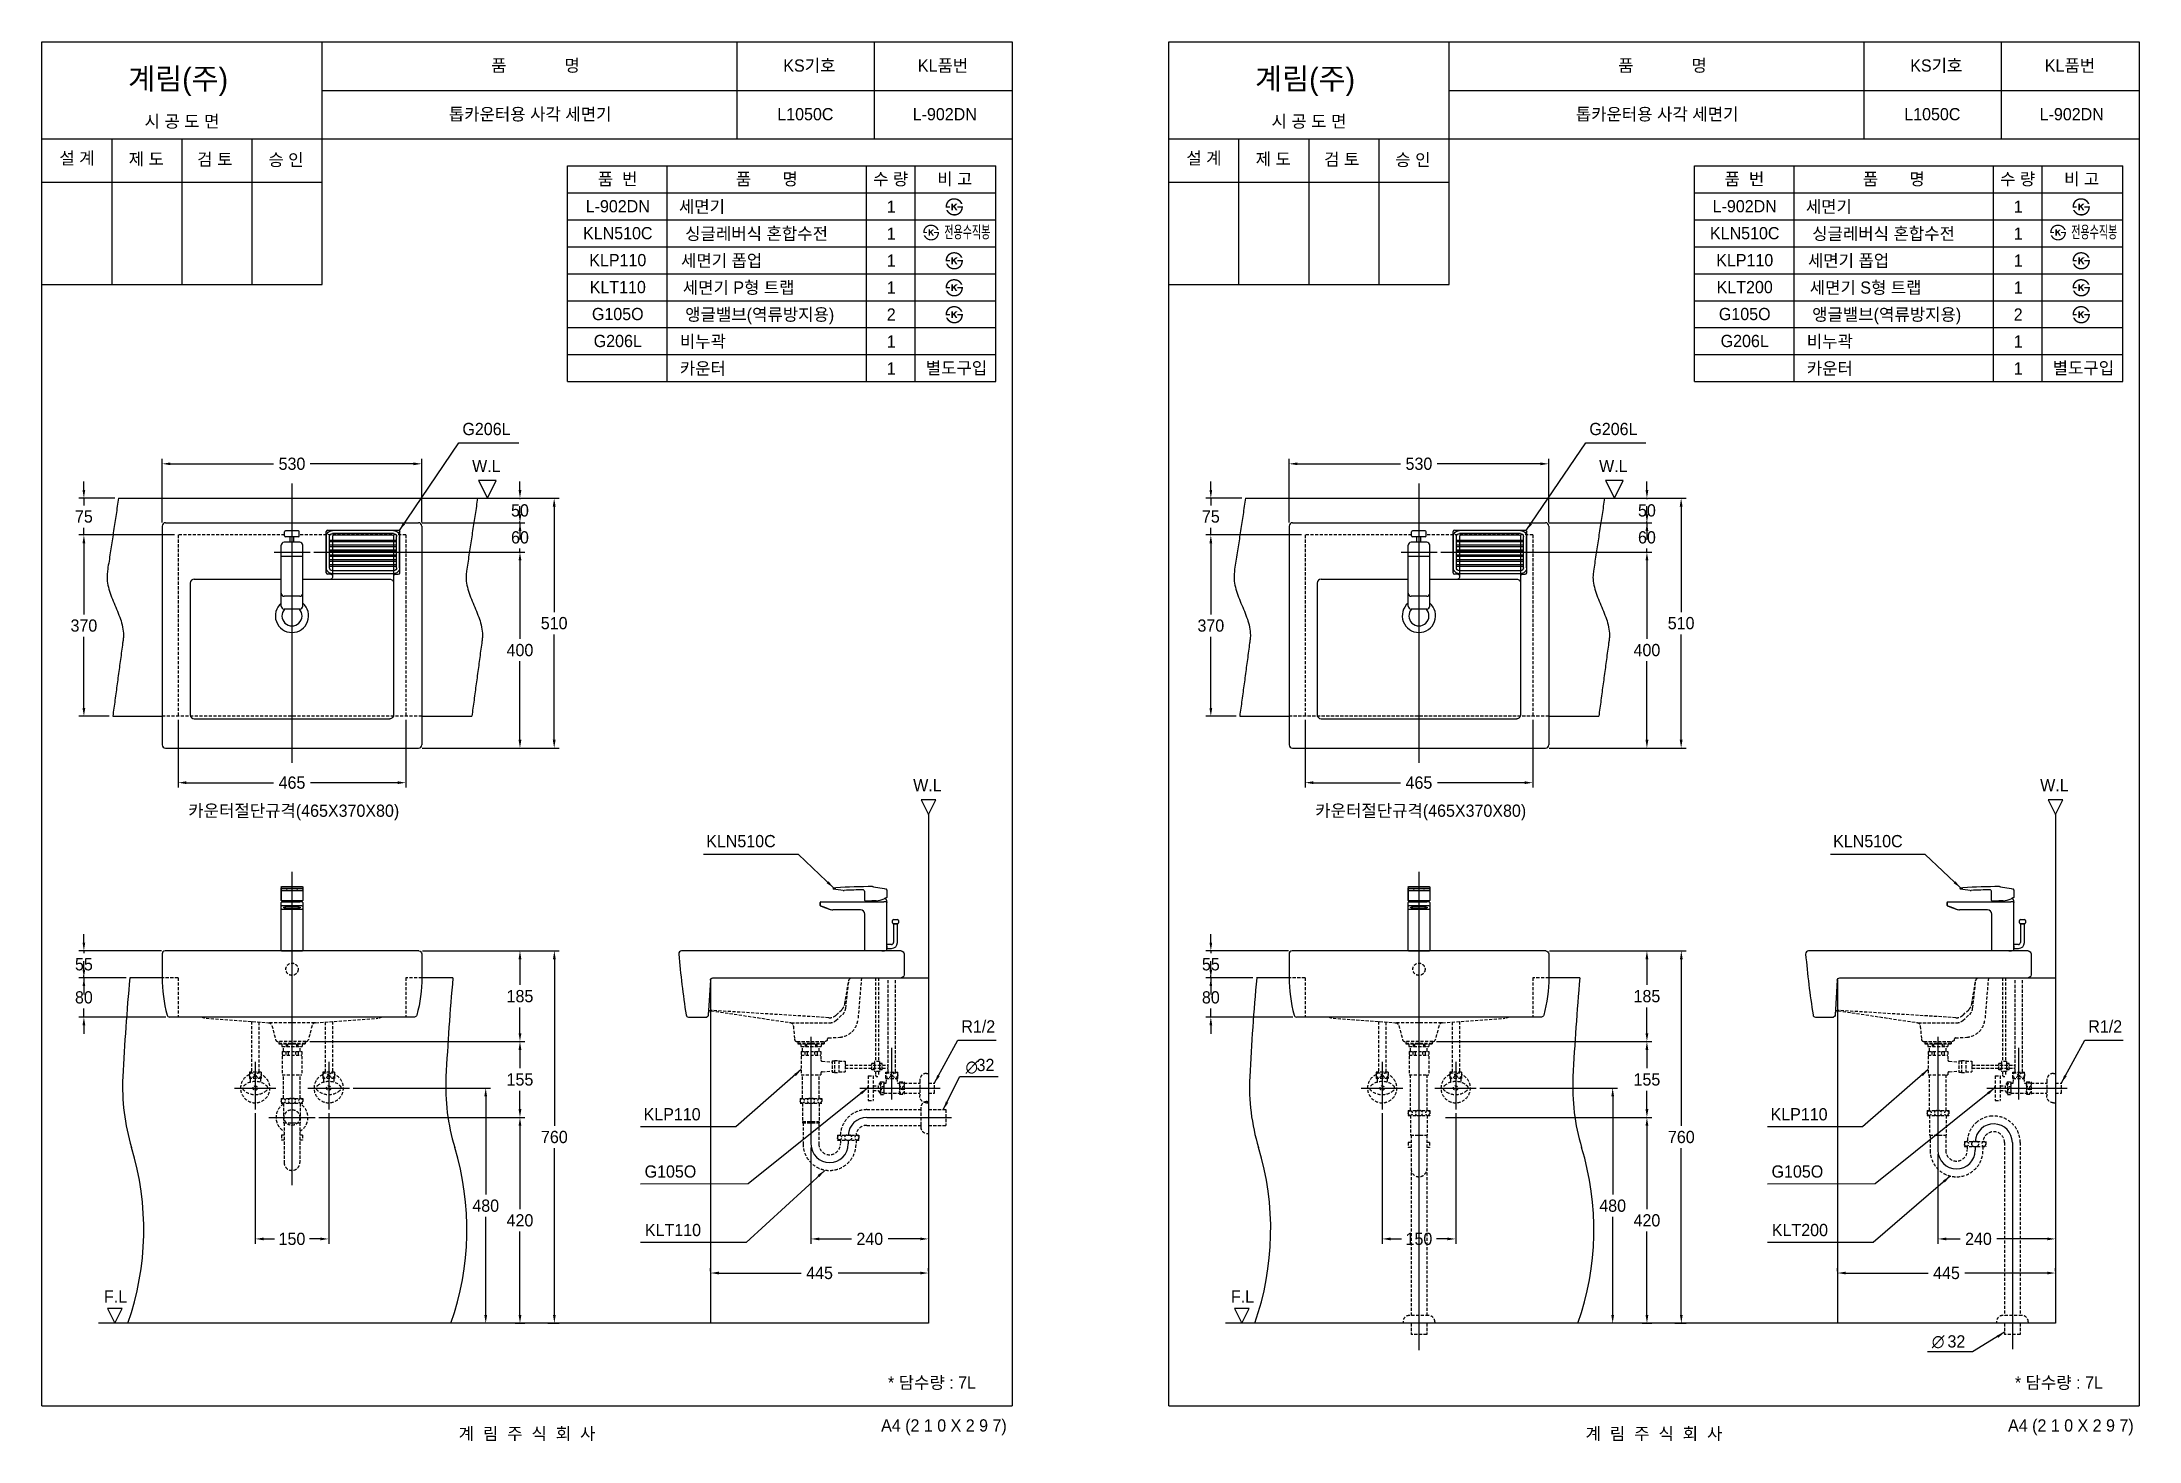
# Model space of a CAD drawing. Header units: millimetres. Extents: x 0 to 4280, y -72 to 2783.
import ezdxf
from ezdxf.enums import TextEntityAlignment as Align
from ezdxf.lldxf.tags import DXFTag

# ---------------------------------------------------------------- set-up
doc = ezdxf.new("R2010")
doc.units = ezdxf.units.MM
doc.linetypes.add('DASHED2', pattern=[9.525, 6.35, -3.175])
for name, color, linetype in [('TEXT', 7, 'Continuous'), ('내부선 및 부속', 4, 'Continuous'), ('도각라인', 7, 'Continuous'), ('외형선', 3, 'Continuous'), ('점선', 6, 'DASHED2'), ('중심선', 1, 'DASHED'), ('치수선', 7, 'Continuous')]:
    doc.layers.add(name, color=color, linetype=linetype)
doc.styles.add('140911', font='HBATANG.TTF', dxfattribs={"height": 23})
doc.styles.add('____', font='')
doc.styles.add('타이틀', font='H2GTRM.TTF', dxfattribs={"height": 25})
doc.styles.get('____').set_extended_font_data('굴림')
tags = doc.linetypes.add('DASHDOT', pattern=[70, 31, -13, 13, -13]).pattern_tags.tags
tags[10:11] = [DXFTag(74, 4), DXFTag(75, 0), DXFTag(340, '0'), DXFTag(46, 0.0), DXFTag(50, 0.0), DXFTag(44, 0.0), DXFTag(45, 0.0)]
tags[8:9] = [DXFTag(74, 4), DXFTag(75, 0), DXFTag(340, '0'), DXFTag(46, 0.0), DXFTag(50, 0.0), DXFTag(44, 0.0), DXFTag(45, 0.0)]
tags[6:7] = [DXFTag(74, 4), DXFTag(75, 0), DXFTag(340, '0'), DXFTag(46, 0.0), DXFTag(50, 0.0), DXFTag(44, 0.0), DXFTag(45, 0.0)]
tags[4:5] = [DXFTag(74, 4), DXFTag(75, 0), DXFTag(340, '0'), DXFTag(46, 0.0), DXFTag(50, 0.0), DXFTag(44, 0.0), DXFTag(45, 0.0)]
tags = doc.linetypes.add('DASHED', pattern=[25.72, 12.86, -12.86]).pattern_tags.tags
tags[6:7] = [DXFTag(74, 4), DXFTag(75, 0), DXFTag(340, '0'), DXFTag(46, 0.0), DXFTag(50, 0.0), DXFTag(44, 0.0), DXFTag(45, 0.0)]
tags[4:5] = [DXFTag(74, 4), DXFTag(75, 0), DXFTag(340, '0'), DXFTag(46, 0.0), DXFTag(50, 0.0), DXFTag(44, 0.0), DXFTag(45, 0.0)]
doc.dimstyles.new('MSADIM', dxfattribs={"dimtxt": 33, "dimasz": 17, "dimexe": 10, "dimexo": 7.5, "dimgap": 10, "dimtad": 0, "dimtih": 1, "dimtoh": 1, "dimdec": 0, "dimzin": 1, "dimdsep": 46, "dimtxsty": '____', "dimcen": 11.25, "dimadec": 0, "dimazin": 0, "dimtfac": 1, "dimtdec": 0, "dimtix": 1, "dimtmove": 0, "dimatfit": 3, "dimfxl": 1, "dimtolj": 1, "dimtzin": 1, "dimarcsym": 0})

msp = doc.modelspace()

# ---------------------------------------------------------------- texts
at = {"layer": 'TEXT', "style": '타이틀'}
for s, p in [('품             명', (1007.3, 2735)), ('KS기호', (1566.2, 2734.9)), ('KL품번', (1839, 2734.8)), ('품             명', (3307.3, 2735)), ('KS기호', (3866.2, 2734.9)), ('KL품번', (4139, 2734.8)), ('시 공 도 면', (285.8, 2620.9)), ('톱카운터용 사각 세면기', (996.3, 2635.6)), ('L1050C', (1558.1, 2635.6)), ('L-902DN', (1842.6, 2635.6)), ('시 공 도 면', (2585.8, 2620.9)), ('톱카운터용 사각 세면기', (3296.3, 2635.6)), ('L1050C', (3858.1, 2635.6)), ('L-902DN', (4142.6, 2635.6)), ('설 계', (71.5, 2546)), ('제 도', (213.1, 2544.1)), ('검 토', (352.8, 2543.5)), ('승 인', (498, 2542.6)), ('설 계', (2371.5, 2546)), ('제 도', (2513.1, 2544.1)), ('검 토', (2652.8, 2543.5)), ('승 인', (2798, 2542.6)), ('품  번', (1174.7, 2503.3)), ('품       명', (1479.3, 2503.3)), ('수 량', (1732.2, 2503.3)), ('비 고', (1863, 2503.3)), ('품  번', (3474.7, 2503.3)), ('품       명', (3779.3, 2503.3)), ('수 량', (4032.2, 2503.3)), ('비 고', (4163, 2503.3)), ('L-902DN', (1175.2, 2447.8)), ('세면기', (1347, 2446.8)), ('1', (1733.3, 2446.8)), ('L-902DN', (3475.2, 2447.8)), ('세면기', (3647, 2446.8)), ('1', (4033.3, 2446.8)), ('KLN510C', (1175.2, 2392.8)), ('싱글레버식 혼합수전', (1458.5, 2391.8)), ('1', (1733.3, 2391.8)), ('KLN510C', (3475.2, 2392.8)), ('싱글레버식 혼합수전', (3758.5, 2391.8)), ('1', (4033.3, 2391.8)), ('KLP110', (1175.2, 2337.8)), ('세면기 폽업', (1387.1, 2336.8)), ('1', (1733.3, 2336.8)), ('KLP110', (3475.2, 2337.8)), ('세면기 폽업', (3687.1, 2336.8)), ('1', (4033.3, 2336.8)), ('KLT110', (1175.2, 2282.8)), ('세면기 P형 트랩', (1422, 2281.8)), ('1', (1733.3, 2281.8)), ('KLT200', (3475.2, 2282.8)), ('세면기 S형 트랩', (3722, 2281.8)), ('1', (4033.3, 2281.8)), ('G105O', (1175.2, 2227.8)), ('앵글밸브(역류방지용)', (1464.9, 2226.8)), ('2', (1733.3, 2226.8)), ('G105O', (3475.2, 2227.8)), ('앵글밸브(역류방지용)', (3764.9, 2226.8)), ('2', (4033.3, 2226.8)), ('G206L', (1175.2, 2172.8)), ('비누곽', (1348.9, 2171.8)), ('1', (1733.3, 2171.8)), ('G206L', (3475.2, 2172.8)), ('비누곽', (3648.9, 2171.8)), ('1', (4033.3, 2171.8)), ('카운터', (1348.9, 2116.8)), ('1', (1733.3, 2116.8)), ('별도구입', (1866.3, 2117.7)), ('카운터', (3648.9, 2116.8)), ('1', (4033.3, 2116.8)), ('별도구입', (4166.3, 2117.7)), ('카운터절단규격(465X370X80)', (513.9, 1214.3)), ('카운터절단규격(465X370X80)', (2813.9, 1214.3)), ('* 담수량 : 7L', (1816.4, 47.2)), ('* 담수량 : 7L', (4116.4, 47.2)), ('계  림  주  식  회  사', (990, -56.9)), ('계  림  주  식  회  사', (3290, -56.9))]:
    msp.add_text(s, height=25, dxfattribs=at).set_placement(p, align=Align.MIDDLE_CENTER)
for p in [(175.9, 2685.9), (2475.9, 2685.9)]:
    msp.add_text('계림(주)', height=44, dxfattribs=at).set_placement(p)
at = {"layer": 'TEXT', "style": '타이틀', "width": 0.6}
for p in [(1888.6, 2395.2), (4188.6, 2395.2)]:
    msp.add_text('전용수직봉', height=25, dxfattribs=at).set_placement(p, align=Align.MIDDLE_CENTER)
at = {"layer": 'TEXT', "style": '타이틀'}
for s, p in [('W.L', (907, 1917.7)), ('W.L', (3207, 1917.7)), ('W.L', (1807.2, 1266.3)), ('W.L', (4107.2, 1266.3)), ('F.L', (150.2, 222.9)), ('F.L', (2450.2, 222.9))]:
    msp.add_text(s, height=25, dxfattribs=at).set_placement(p, align=Align.MIDDLE)
for p in [(1969, -40.2), (4269, -40.2)]:
    msp.add_text('A4 (2 1 0 X 2 9 7)', height=25, dxfattribs=at).set_placement(p, align=Align.MIDDLE_RIGHT)
at = {"layer": 'TEXT', "char_height": 25, "width": 380.447, "attachment_point": 1, "line_spacing_factor": 0.963855, "style": '타이틀'}
for s, insert in [('\\A1;KLN510C', (1355.7, 1164.7)), ('\\A1;KLN510C', (3655.7, 1164.7)), ('\\A1;KLP110', (1227.9, 607.3)), ('\\A1;KLP110', (3527.9, 607.3)), ('\\A1;G105O', (1230, 490.5)), ('\\A1;G105O', (3530, 490.5)), ('\\A1;KLT110', (1230.6, 371.1)), ('\\A1;KLT200', (3530.6, 371.1))]:
    msp.add_mtext(s, dxfattribs=dict(at, insert=insert))
at = {"layer": '치수선'}
for s, style, p in [('∅', '____', (1884.9, 678.9)), ('32', '타이틀', (1907.5, 682.9)), ('∅', '140911', (3857, 118.6)), ('32', '타이틀', (3889, 118.8))]:
    msp.add_text(s, height=25, dxfattribs=dict(at, style=style)).set_placement(p)
at = {"layer": '치수선', "linetype": 'Continuous', "char_height": 25, "width": 380.447, "attachment_point": 1, "line_spacing_factor": 0.963855, "style": '타이틀'}
for s, insert in [('\\A1;G206L', (858.1, 2005.7)), ('\\A1;G206L', (3158.1, 2005.7)), ('\\A1;R1/2', (1876.4, 786.6)), ('\\A1;R1/2', (4176.4, 786.6))]:
    msp.add_mtext(s, dxfattribs=dict(at, insert=insert))

# ---------------------------------------------------------------- blocks, each defined once
blk = doc.blocks.new('*D11')
at = {"layer": '치수선', "color": 0, "linetype": 'Continuous', "lineweight": -2, "transparency": 16777216}
for p, q in [((245.3, 1802.4), (245.3, 1932.1)), ((775.3, 1802.4), (775.3, 1932.1)), ((262.3, 1922.1), (472.9, 1922.1)), ((758.3, 1922.1), (547.7, 1922.1))]:
    blk.add_line(p, q, dxfattribs=at)
at = {"layer": '치수선', "color": 0, "linetype": 'Continuous', "transparency": 16777216}
for points in [[(262.3, 1924.9), (262.3, 1919.3), (245.3, 1922.1)], [(758.3, 1924.9), (758.3, 1919.3), (775.3, 1922.1)]]:
    blk.add_solid(points, dxfattribs=at)
at = {"layer": '치수선', "color": 0, "linetype": 'Continuous', "transparency": 16777216, "insert": (510.3, 1922.1), "char_height": 25, "attachment_point": 5, "style": '____'}
blk.add_mtext('\\A1;530', dxfattribs=at)
blk = doc.blocks.new('*D12')
at = {"layer": '치수선', "color": 0, "linetype": 'Continuous', "lineweight": -2, "transparency": 16777216}
for p, q in [((85.6, 1868.9), (85.6, 1885.9)), ((148.8, 1851.9), (75.6, 1851.9)), ((85.6, 1851.9), (85.6, 1837.2)), ((270.3, 1776.9), (75.6, 1776.9)), ((85.6, 1776.9), (85.6, 1791.6)), ((85.6, 1759.9), (85.6, 1742.9))]:
    blk.add_line(p, q, dxfattribs=at)
at = {"layer": '치수선', "color": 0, "linetype": 'Continuous', "transparency": 16777216}
for points in [[(82.8, 1868.9), (88.4, 1868.9), (85.6, 1851.9)], [(82.8, 1759.9), (88.4, 1759.9), (85.6, 1776.9)]]:
    blk.add_solid(points, dxfattribs=at)
at = {"layer": '치수선', "color": 0, "linetype": 'Continuous', "transparency": 16777216, "insert": (85.6, 1814.4), "char_height": 25, "attachment_point": 5, "style": '____'}
blk.add_mtext('\\A1;75', dxfattribs=at)
blk = doc.blocks.new('*D13')
at = {"layer": '치수선', "color": 0, "linetype": 'Continuous', "lineweight": -2, "transparency": 16777216}
for p, q in [((270.3, 1776.9), (75.6, 1776.9)), ((85.6, 1759.9), (85.6, 1614.7)), ((85.6, 1423.9), (85.6, 1569.1)), ((137, 1406.9), (75.6, 1406.9))]:
    blk.add_line(p, q, dxfattribs=at)
at = {"layer": '치수선', "color": 0, "linetype": 'Continuous', "transparency": 16777216}
for points in [[(82.8, 1759.9), (88.4, 1759.9), (85.6, 1776.9)], [(82.8, 1423.9), (88.4, 1423.9), (85.6, 1406.9)]]:
    blk.add_solid(points, dxfattribs=at)
at = {"layer": '치수선', "color": 0, "linetype": 'Continuous', "transparency": 16777216, "insert": (85.6, 1591.9), "char_height": 25, "attachment_point": 5, "style": '____'}
blk.add_mtext('\\A1;370', dxfattribs=at)
blk = doc.blocks.new('*D14')
at = {"layer": '치수선', "color": 0, "linetype": 'Continuous', "lineweight": -2, "transparency": 16777216}
for p, q in [((277.8, 1399.4), (277.8, 1261.4)), ((742.8, 1399.4), (742.8, 1261.4)), ((294.8, 1271.4), (472.6, 1271.4)), ((725.8, 1271.4), (548, 1271.4))]:
    blk.add_line(p, q, dxfattribs=at)
at = {"layer": '치수선', "color": 0, "linetype": 'Continuous', "transparency": 16777216}
for points in [[(294.8, 1274.3), (294.8, 1268.6), (277.8, 1271.4)], [(725.8, 1274.3), (725.8, 1268.6), (742.8, 1271.4)]]:
    blk.add_solid(points, dxfattribs=at)
at = {"layer": '치수선', "color": 0, "linetype": 'Continuous', "transparency": 16777216, "insert": (510.3, 1271.4), "char_height": 25, "attachment_point": 5, "style": '____'}
blk.add_mtext('\\A1;465', dxfattribs=at)
blk = doc.blocks.new('*D15')
at = {"layer": '치수선', "color": 0, "linetype": 'Continuous', "lineweight": -2, "transparency": 16777216}
for p, q in [((554.7, 1741.9), (985.6, 1741.9)), ((975.6, 1724.9), (975.6, 1564.7)), ((975.6, 1358.9), (975.6, 1519.1)), ((775.8, 1341.9), (985.6, 1341.9))]:
    blk.add_line(p, q, dxfattribs=at)
at = {"layer": '치수선', "color": 0, "linetype": 'Continuous', "transparency": 16777216}
for points in [[(972.8, 1724.9), (978.5, 1724.9), (975.6, 1741.9)], [(972.8, 1358.9), (978.5, 1358.9), (975.6, 1341.9)]]:
    blk.add_solid(points, dxfattribs=at)
at = {"layer": '치수선', "color": 0, "linetype": 'Continuous', "transparency": 16777216, "insert": (975.6, 1541.9), "char_height": 25, "attachment_point": 5, "style": '____'}
blk.add_mtext('\\A1;400', dxfattribs=at)
blk = doc.blocks.new('*D16')
at = {"layer": '치수선', "color": 0, "linetype": 'Continuous', "lineweight": -2, "transparency": 16777216}
for p, q in [((775.8, 1801.9), (985.6, 1801.9)), ((975.6, 1818.9), (975.6, 1835.9)), ((975.6, 1801.9), (975.6, 1794.7)), ((554.7, 1741.9), (985.6, 1741.9)), ((975.6, 1741.9), (975.6, 1749.1)), ((975.6, 1724.9), (975.6, 1707.9))]:
    blk.add_line(p, q, dxfattribs=at)
at = {"layer": '치수선', "color": 0, "linetype": 'Continuous', "transparency": 16777216}
for points in [[(972.8, 1818.9), (978.5, 1818.9), (975.6, 1801.9)], [(972.8, 1724.9), (978.5, 1724.9), (975.6, 1741.9)]]:
    blk.add_solid(points, dxfattribs=at)
at = {"layer": '치수선', "color": 0, "linetype": 'Continuous', "transparency": 16777216, "insert": (975.6, 1771.9), "char_height": 25, "attachment_point": 5, "style": '____'}
blk.add_mtext('\\A1;60', dxfattribs=at)
blk = doc.blocks.new('*D17')
at = {"layer": '치수선', "color": 0, "linetype": 'Continuous', "lineweight": -2, "transparency": 16777216}
for p, q in [((975.6, 1868.9), (975.6, 1885.9)), ((896.6, 1851.9), (985.6, 1851.9)), ((975.6, 1851.9), (975.6, 1849.7)), ((775.8, 1801.9), (985.6, 1801.9)), ((975.6, 1801.9), (975.6, 1804.1)), ((975.6, 1784.9), (975.6, 1767.9))]:
    blk.add_line(p, q, dxfattribs=at)
at = {"layer": '치수선', "color": 0, "linetype": 'Continuous', "transparency": 16777216}
for points in [[(972.8, 1868.9), (978.5, 1868.9), (975.6, 1851.9)], [(972.8, 1784.9), (978.5, 1784.9), (975.6, 1801.9)]]:
    blk.add_solid(points, dxfattribs=at)
at = {"layer": '치수선', "color": 0, "linetype": 'Continuous', "transparency": 16777216, "insert": (975.6, 1826.9), "char_height": 25, "attachment_point": 5, "style": '____'}
blk.add_mtext('\\A1;50', dxfattribs=at)
blk = doc.blocks.new('*D18')
at = {"layer": '치수선', "color": 0, "linetype": 'Continuous', "lineweight": -2, "transparency": 16777216}
for p, q in [((896.6, 1851.9), (1055.4, 1851.9)), ((1045.4, 1834.9), (1045.4, 1619.7)), ((1045.4, 1358.9), (1045.4, 1574)), ((775.8, 1341.9), (1055.4, 1341.9))]:
    blk.add_line(p, q, dxfattribs=at)
at = {"layer": '치수선', "color": 0, "linetype": 'Continuous', "transparency": 16777216}
for points in [[(1042.6, 1834.9), (1048.3, 1834.9), (1045.4, 1851.9)], [(1042.6, 1358.9), (1048.3, 1358.9), (1045.4, 1341.9)]]:
    blk.add_solid(points, dxfattribs=at)
at = {"layer": '치수선', "color": 0, "linetype": 'Continuous', "transparency": 16777216, "insert": (1045.4, 1596.9), "char_height": 25, "attachment_point": 5, "style": '____'}
blk.add_mtext('\\A1;510', dxfattribs=at)
blk = doc.blocks.new('*D1')
at = {"layer": '치수선', "color": 0, "linetype": 'Continuous', "lineweight": -2, "transparency": 16777216}
for p, q in [((85.6, 945.2), (85.6, 962.2)), ((243.8, 928.2), (75.6, 928.2)), ((85.6, 928.2), (85.6, 923.5)), ((171.6, 873.2), (75.6, 873.2)), ((85.6, 873.2), (85.6, 877.9)), ((85.6, 856.2), (85.6, 839.2))]:
    blk.add_line(p, q, dxfattribs=at)
at = {"layer": '치수선', "color": 0, "linetype": 'Continuous', "transparency": 16777216}
for points in [[(82.8, 945.2), (88.4, 945.2), (85.6, 928.2)], [(82.8, 856.2), (88.4, 856.2), (85.6, 873.2)]]:
    blk.add_solid(points, dxfattribs=at)
at = {"layer": '치수선', "color": 0, "linetype": 'Continuous', "transparency": 16777216, "insert": (85.6, 900.7), "char_height": 25, "attachment_point": 5, "style": '____'}
blk.add_mtext('\\A1;55', dxfattribs=at)
blk = doc.blocks.new('*D2')
at = {"layer": '치수선', "color": 0, "linetype": 'Continuous', "lineweight": -2, "transparency": 16777216}
for p, q in [((85.6, 890.2), (85.6, 907.2)), ((171.6, 873.2), (75.6, 873.2)), ((85.6, 873.2), (85.6, 856)), ((252.8, 793.2), (75.6, 793.2)), ((85.6, 793.2), (85.6, 810.4)), ((85.6, 776.2), (85.6, 759.2))]:
    blk.add_line(p, q, dxfattribs=at)
at = {"layer": '치수선', "color": 0, "linetype": 'Continuous', "transparency": 16777216}
for points in [[(82.8, 890.2), (88.4, 890.2), (85.6, 873.2)], [(82.8, 776.2), (88.4, 776.2), (85.6, 793.2)]]:
    blk.add_solid(points, dxfattribs=at)
at = {"layer": '치수선', "color": 0, "linetype": 'Continuous', "transparency": 16777216, "insert": (85.6, 833.2), "char_height": 25, "attachment_point": 5, "style": '____'}
blk.add_mtext('\\A1;80', dxfattribs=at)
blk = doc.blocks.new('*D3')
at = {"layer": '치수선', "color": 0, "linetype": 'Continuous', "lineweight": -2, "transparency": 16777216}
for p, q in [((776.8, 928.2), (985.6, 928.2)), ((975.6, 911.2), (975.6, 858.6)), ((975.6, 760.2), (975.6, 812.9)), ((546.4, 743.2), (985.6, 743.2))]:
    blk.add_line(p, q, dxfattribs=at)
at = {"layer": '치수선', "color": 0, "linetype": 'Continuous', "transparency": 16777216}
for points in [[(972.8, 911.2), (978.5, 911.2), (975.6, 928.2)], [(972.8, 760.2), (978.5, 760.2), (975.6, 743.2)]]:
    blk.add_solid(points, dxfattribs=at)
at = {"layer": '치수선', "color": 0, "linetype": 'Continuous', "transparency": 16777216, "insert": (975.6, 835.7), "char_height": 25, "attachment_point": 5, "style": '____'}
blk.add_mtext('\\A1;185', dxfattribs=at)
blk = doc.blocks.new('*D4')
at = {"layer": '치수선', "color": 0, "linetype": 'Continuous', "lineweight": -2, "transparency": 16777216}
for p, q in [((546.4, 743.2), (985.6, 743.2)), ((975.6, 726.2), (975.6, 688.6)), ((975.6, 605.2), (975.6, 642.9)), ((564.8, 588.2), (985.6, 588.2))]:
    blk.add_line(p, q, dxfattribs=at)
at = {"layer": '치수선', "color": 0, "linetype": 'Continuous', "transparency": 16777216}
for points in [[(972.8, 726.2), (978.5, 726.2), (975.6, 743.2)], [(972.8, 605.2), (978.5, 605.2), (975.6, 588.2)]]:
    blk.add_solid(points, dxfattribs=at)
at = {"layer": '치수선', "color": 0, "linetype": 'Continuous', "transparency": 16777216, "insert": (975.6, 665.7), "char_height": 25, "attachment_point": 5, "style": '____'}
blk.add_mtext('\\A1;155', dxfattribs=at)
blk = doc.blocks.new('*D5')
at = {"layer": '치수선', "color": 0, "linetype": 'Continuous', "lineweight": -2, "transparency": 16777216}
for p, q in [((564.8, 588.2), (985.6, 588.2)), ((975.6, 571.2), (975.6, 401.1)), ((975.6, 185.2), (975.6, 355.4)), ((966, 168.2), (985.6, 168.2))]:
    blk.add_line(p, q, dxfattribs=at)
at = {"layer": '치수선', "color": 0, "linetype": 'Continuous', "transparency": 16777216}
for points in [[(972.8, 571.2), (978.5, 571.2), (975.6, 588.2)], [(972.8, 185.2), (978.5, 185.2), (975.6, 168.2)]]:
    blk.add_solid(points, dxfattribs=at)
at = {"layer": '치수선', "color": 0, "linetype": 'Continuous', "transparency": 16777216, "insert": (975.6, 378.2), "char_height": 25, "attachment_point": 5, "style": '____'}
blk.add_mtext('\\A1;420', dxfattribs=at)
blk = doc.blocks.new('*D6')
at = {"layer": '치수선', "color": 0, "linetype": 'Continuous', "lineweight": -2, "transparency": 16777216}
for p, q in [((634.9, 648.2), (915.7, 648.2)), ((905.7, 631.2), (905.7, 430.9)), ((905.7, 185.2), (905.7, 385.2)), ((900.7, 168.2), (895.7, 168.2))]:
    blk.add_line(p, q, dxfattribs=at)
at = {"layer": '치수선', "color": 0, "linetype": 'Continuous', "transparency": 16777216}
for points in [[(902.9, 631.2), (908.5, 631.2), (905.7, 648.2)], [(902.9, 185.2), (908.5, 185.2), (905.7, 168.2)]]:
    blk.add_solid(points, dxfattribs=at)
at = {"layer": '치수선', "color": 0, "linetype": 'Continuous', "transparency": 16777216, "insert": (905.7, 408.1), "char_height": 25, "attachment_point": 5, "style": '____'}
blk.add_mtext('\\A1;480', dxfattribs=at)
blk = doc.blocks.new('*D7')
at = {"layer": '치수선', "color": 0, "linetype": 'Continuous', "lineweight": -2, "transparency": 16777216}
for p, q in [((776.8, 928.2), (1055.8, 928.2)), ((1045.8, 911.2), (1045.8, 571.1)), ((1045.8, 185.2), (1045.8, 525.4)), ((1032.6, 168.2), (1055.8, 168.2))]:
    blk.add_line(p, q, dxfattribs=at)
at = {"layer": '치수선', "color": 0, "linetype": 'Continuous', "transparency": 16777216}
for points in [[(1043, 911.2), (1048.6, 911.2), (1045.8, 928.2)], [(1043, 185.2), (1048.6, 185.2), (1045.8, 168.2)]]:
    blk.add_solid(points, dxfattribs=at)
at = {"layer": '치수선', "color": 0, "linetype": 'Continuous', "transparency": 16777216, "insert": (1045.8, 548.3), "char_height": 25, "attachment_point": 5, "style": '____'}
blk.add_mtext('\\A1;760', dxfattribs=at)
blk = doc.blocks.new('*D8')
at = {"layer": '치수선', "color": 0, "linetype": 'Continuous', "lineweight": -2, "transparency": 16777216}
for p, q in [((435.3, 596.7), (435.3, 330.4)), ((585.3, 596.7), (585.3, 330.4)), ((452.3, 340.4), (474.4, 340.4)), ((568.3, 340.4), (546.2, 340.4))]:
    blk.add_line(p, q, dxfattribs=at)
at = {"layer": '치수선', "color": 0, "linetype": 'Continuous', "transparency": 16777216}
for points in [[(452.3, 343.2), (452.3, 337.6), (435.3, 340.4)], [(568.3, 343.2), (568.3, 337.6), (585.3, 340.4)]]:
    blk.add_solid(points, dxfattribs=at)
at = {"layer": '치수선', "color": 0, "linetype": 'Continuous', "transparency": 16777216, "insert": (510.3, 340.4), "char_height": 25, "attachment_point": 5, "style": '____'}
blk.add_mtext('\\A1;150', dxfattribs=at)
blk = doc.blocks.new('*D9')
at = {"layer": '치수선', "color": 0, "linetype": 'Continuous', "lineweight": -2, "transparency": 16777216}
for p, q in [((1569.5, 526.7), (1569.5, 330.4)), ((1809.5, 361.3), (1809.5, 330.4)), ((1586.5, 340.4), (1652.2, 340.4)), ((1792.5, 340.4), (1726.8, 340.4))]:
    blk.add_line(p, q, dxfattribs=at)
at = {"layer": '치수선', "color": 0, "linetype": 'Continuous', "transparency": 16777216}
for points in [[(1586.5, 343.2), (1586.5, 337.6), (1569.5, 340.4)], [(1792.5, 343.2), (1792.5, 337.6), (1809.5, 340.4)]]:
    blk.add_solid(points, dxfattribs=at)
at = {"layer": '치수선', "color": 0, "linetype": 'Continuous', "transparency": 16777216, "insert": (1689.5, 340.4), "char_height": 25, "attachment_point": 5, "style": '____'}
blk.add_mtext('\\A1;240', dxfattribs=at)
blk = doc.blocks.new('*D10')
at = {"layer": '치수선', "color": 0, "linetype": 'Continuous', "lineweight": -2, "transparency": 16777216}
for p, q in [((1364.5, 274.3), (1364.5, 280.8)), ((1381.5, 270.8), (1549.3, 270.8)), ((1792.5, 270.8), (1624.7, 270.8)), ((1809.5, 274.3), (1809.5, 280.8))]:
    blk.add_line(p, q, dxfattribs=at)
at = {"layer": '치수선', "color": 0, "linetype": 'Continuous', "transparency": 16777216}
for points in [[(1381.5, 273.6), (1381.5, 268), (1364.5, 270.8)], [(1792.5, 273.6), (1792.5, 268), (1809.5, 270.8)]]:
    blk.add_solid(points, dxfattribs=at)
at = {"layer": '치수선', "color": 0, "linetype": 'Continuous', "transparency": 16777216, "insert": (1587, 270.8), "char_height": 25, "attachment_point": 5, "style": '____'}
blk.add_mtext('\\A1;445', dxfattribs=at)
blk = doc.blocks.new('*D44')
at = {"layer": '치수선', "color": 0, "linetype": 'Continuous', "lineweight": -2, "transparency": 16777216}
for p, q in [((2545.3, 1802.4), (2545.3, 1932.1)), ((3075.3, 1802.4), (3075.3, 1932.1)), ((2562.3, 1922.1), (2772.9, 1922.1)), ((3058.3, 1922.1), (2847.7, 1922.1))]:
    blk.add_line(p, q, dxfattribs=at)
at = {"layer": '치수선', "color": 0, "linetype": 'Continuous', "transparency": 16777216}
for points in [[(2562.3, 1924.9), (2562.3, 1919.3), (2545.3, 1922.1)], [(3058.3, 1924.9), (3058.3, 1919.3), (3075.3, 1922.1)]]:
    blk.add_solid(points, dxfattribs=at)
at = {"layer": '치수선', "color": 0, "linetype": 'Continuous', "transparency": 16777216, "insert": (2810.3, 1922.1), "char_height": 25, "attachment_point": 5, "style": '____'}
blk.add_mtext('\\A1;530', dxfattribs=at)
blk = doc.blocks.new('*D45')
at = {"layer": '치수선', "color": 0, "linetype": 'Continuous', "lineweight": -2, "transparency": 16777216}
for p, q in [((2385.6, 1868.9), (2385.6, 1885.9)), ((2448.8, 1851.9), (2375.6, 1851.9)), ((2385.6, 1851.9), (2385.6, 1837.2)), ((2570.3, 1776.9), (2375.6, 1776.9)), ((2385.6, 1776.9), (2385.6, 1791.6)), ((2385.6, 1759.9), (2385.6, 1742.9))]:
    blk.add_line(p, q, dxfattribs=at)
at = {"layer": '치수선', "color": 0, "linetype": 'Continuous', "transparency": 16777216}
for points in [[(2382.8, 1868.9), (2388.4, 1868.9), (2385.6, 1851.9)], [(2382.8, 1759.9), (2388.4, 1759.9), (2385.6, 1776.9)]]:
    blk.add_solid(points, dxfattribs=at)
at = {"layer": '치수선', "color": 0, "linetype": 'Continuous', "transparency": 16777216, "insert": (2385.6, 1814.4), "char_height": 25, "attachment_point": 5, "style": '____'}
blk.add_mtext('\\A1;75', dxfattribs=at)
blk = doc.blocks.new('*D46')
at = {"layer": '치수선', "color": 0, "linetype": 'Continuous', "lineweight": -2, "transparency": 16777216}
for p, q in [((2570.3, 1776.9), (2375.6, 1776.9)), ((2385.6, 1759.9), (2385.6, 1614.7)), ((2385.6, 1423.9), (2385.6, 1569.1)), ((2437, 1406.9), (2375.6, 1406.9))]:
    blk.add_line(p, q, dxfattribs=at)
at = {"layer": '치수선', "color": 0, "linetype": 'Continuous', "transparency": 16777216}
for points in [[(2382.8, 1759.9), (2388.4, 1759.9), (2385.6, 1776.9)], [(2382.8, 1423.9), (2388.4, 1423.9), (2385.6, 1406.9)]]:
    blk.add_solid(points, dxfattribs=at)
at = {"layer": '치수선', "color": 0, "linetype": 'Continuous', "transparency": 16777216, "insert": (2385.6, 1591.9), "char_height": 25, "attachment_point": 5, "style": '____'}
blk.add_mtext('\\A1;370', dxfattribs=at)
blk = doc.blocks.new('*D47')
at = {"layer": '치수선', "color": 0, "linetype": 'Continuous', "lineweight": -2, "transparency": 16777216}
for p, q in [((2577.8, 1399.4), (2577.8, 1261.4)), ((3042.8, 1399.4), (3042.8, 1261.4)), ((2594.8, 1271.4), (2772.6, 1271.4)), ((3025.8, 1271.4), (2848, 1271.4))]:
    blk.add_line(p, q, dxfattribs=at)
at = {"layer": '치수선', "color": 0, "linetype": 'Continuous', "transparency": 16777216}
for points in [[(2594.8, 1274.3), (2594.8, 1268.6), (2577.8, 1271.4)], [(3025.8, 1274.3), (3025.8, 1268.6), (3042.8, 1271.4)]]:
    blk.add_solid(points, dxfattribs=at)
at = {"layer": '치수선', "color": 0, "linetype": 'Continuous', "transparency": 16777216, "insert": (2810.3, 1271.4), "char_height": 25, "attachment_point": 5, "style": '____'}
blk.add_mtext('\\A1;465', dxfattribs=at)
blk = doc.blocks.new('*D48')
at = {"layer": '치수선', "color": 0, "linetype": 'Continuous', "lineweight": -2, "transparency": 16777216}
for p, q in [((2854.7, 1741.9), (3285.6, 1741.9)), ((3275.6, 1724.9), (3275.6, 1564.7)), ((3275.6, 1358.9), (3275.6, 1519.1)), ((3075.8, 1341.9), (3285.6, 1341.9))]:
    blk.add_line(p, q, dxfattribs=at)
at = {"layer": '치수선', "color": 0, "linetype": 'Continuous', "transparency": 16777216}
for points in [[(3272.8, 1724.9), (3278.5, 1724.9), (3275.6, 1741.9)], [(3272.8, 1358.9), (3278.5, 1358.9), (3275.6, 1341.9)]]:
    blk.add_solid(points, dxfattribs=at)
at = {"layer": '치수선', "color": 0, "linetype": 'Continuous', "transparency": 16777216, "insert": (3275.6, 1541.9), "char_height": 25, "attachment_point": 5, "style": '____'}
blk.add_mtext('\\A1;400', dxfattribs=at)
blk = doc.blocks.new('*D49')
at = {"layer": '치수선', "color": 0, "linetype": 'Continuous', "lineweight": -2, "transparency": 16777216}
for p, q in [((3075.8, 1801.9), (3285.6, 1801.9)), ((3275.6, 1818.9), (3275.6, 1835.9)), ((3275.6, 1801.9), (3275.6, 1794.7)), ((2854.7, 1741.9), (3285.6, 1741.9)), ((3275.6, 1741.9), (3275.6, 1749.1)), ((3275.6, 1724.9), (3275.6, 1707.9))]:
    blk.add_line(p, q, dxfattribs=at)
at = {"layer": '치수선', "color": 0, "linetype": 'Continuous', "transparency": 16777216}
for points in [[(3272.8, 1818.9), (3278.5, 1818.9), (3275.6, 1801.9)], [(3272.8, 1724.9), (3278.5, 1724.9), (3275.6, 1741.9)]]:
    blk.add_solid(points, dxfattribs=at)
at = {"layer": '치수선', "color": 0, "linetype": 'Continuous', "transparency": 16777216, "insert": (3275.6, 1771.9), "char_height": 25, "attachment_point": 5, "style": '____'}
blk.add_mtext('\\A1;60', dxfattribs=at)
blk = doc.blocks.new('*D50')
at = {"layer": '치수선', "color": 0, "linetype": 'Continuous', "lineweight": -2, "transparency": 16777216}
for p, q in [((3275.6, 1868.9), (3275.6, 1885.9)), ((3196.6, 1851.9), (3285.6, 1851.9)), ((3275.6, 1851.9), (3275.6, 1849.7)), ((3075.8, 1801.9), (3285.6, 1801.9)), ((3275.6, 1801.9), (3275.6, 1804.1)), ((3275.6, 1784.9), (3275.6, 1767.9))]:
    blk.add_line(p, q, dxfattribs=at)
at = {"layer": '치수선', "color": 0, "linetype": 'Continuous', "transparency": 16777216}
for points in [[(3272.8, 1868.9), (3278.5, 1868.9), (3275.6, 1851.9)], [(3272.8, 1784.9), (3278.5, 1784.9), (3275.6, 1801.9)]]:
    blk.add_solid(points, dxfattribs=at)
at = {"layer": '치수선', "color": 0, "linetype": 'Continuous', "transparency": 16777216, "insert": (3275.6, 1826.9), "char_height": 25, "attachment_point": 5, "style": '____'}
blk.add_mtext('\\A1;50', dxfattribs=at)
blk = doc.blocks.new('*D51')
at = {"layer": '치수선', "color": 0, "linetype": 'Continuous', "lineweight": -2, "transparency": 16777216}
for p, q in [((3196.6, 1851.9), (3355.4, 1851.9)), ((3345.4, 1834.9), (3345.4, 1619.7)), ((3345.4, 1358.9), (3345.4, 1574)), ((3075.8, 1341.9), (3355.4, 1341.9))]:
    blk.add_line(p, q, dxfattribs=at)
at = {"layer": '치수선', "color": 0, "linetype": 'Continuous', "transparency": 16777216}
for points in [[(3342.6, 1834.9), (3348.3, 1834.9), (3345.4, 1851.9)], [(3342.6, 1358.9), (3348.3, 1358.9), (3345.4, 1341.9)]]:
    blk.add_solid(points, dxfattribs=at)
at = {"layer": '치수선', "color": 0, "linetype": 'Continuous', "transparency": 16777216, "insert": (3345.4, 1596.9), "char_height": 25, "attachment_point": 5, "style": '____'}
blk.add_mtext('\\A1;510', dxfattribs=at)
blk = doc.blocks.new('*D52')
at = {"layer": '치수선', "color": 0, "linetype": 'Continuous', "lineweight": -2, "transparency": 16777216}
for p, q in [((2385.6, 945.2), (2385.6, 962.2)), ((2543.8, 928.2), (2375.6, 928.2)), ((2385.6, 928.2), (2385.6, 923.5)), ((2471.6, 873.2), (2375.6, 873.2)), ((2385.6, 873.2), (2385.6, 877.9)), ((2385.6, 856.2), (2385.6, 839.2))]:
    blk.add_line(p, q, dxfattribs=at)
at = {"layer": '치수선', "color": 0, "linetype": 'Continuous', "transparency": 16777216}
for points in [[(2382.8, 945.2), (2388.4, 945.2), (2385.6, 928.2)], [(2382.8, 856.2), (2388.4, 856.2), (2385.6, 873.2)]]:
    blk.add_solid(points, dxfattribs=at)
at = {"layer": '치수선', "color": 0, "linetype": 'Continuous', "transparency": 16777216, "insert": (2385.6, 900.7), "char_height": 25, "attachment_point": 5, "style": '____'}
blk.add_mtext('\\A1;55', dxfattribs=at)
blk = doc.blocks.new('*D53')
at = {"layer": '치수선', "color": 0, "linetype": 'Continuous', "lineweight": -2, "transparency": 16777216}
for p, q in [((2385.6, 890.2), (2385.6, 907.2)), ((2471.6, 873.2), (2375.6, 873.2)), ((2385.6, 873.2), (2385.6, 856)), ((2552.8, 793.2), (2375.6, 793.2)), ((2385.6, 793.2), (2385.6, 810.4)), ((2385.6, 776.2), (2385.6, 759.2))]:
    blk.add_line(p, q, dxfattribs=at)
at = {"layer": '치수선', "color": 0, "linetype": 'Continuous', "transparency": 16777216}
for points in [[(2382.8, 890.2), (2388.4, 890.2), (2385.6, 873.2)], [(2382.8, 776.2), (2388.4, 776.2), (2385.6, 793.2)]]:
    blk.add_solid(points, dxfattribs=at)
at = {"layer": '치수선', "color": 0, "linetype": 'Continuous', "transparency": 16777216, "insert": (2385.6, 833.2), "char_height": 25, "attachment_point": 5, "style": '____'}
blk.add_mtext('\\A1;80', dxfattribs=at)
blk = doc.blocks.new('*D54')
at = {"layer": '치수선', "color": 0, "linetype": 'Continuous', "lineweight": -2, "transparency": 16777216}
for p, q in [((3076.8, 928.2), (3285.6, 928.2)), ((3275.6, 911.2), (3275.6, 858.6)), ((3275.6, 760.2), (3275.6, 812.9)), ((2846.4, 743.2), (3285.6, 743.2))]:
    blk.add_line(p, q, dxfattribs=at)
at = {"layer": '치수선', "color": 0, "linetype": 'Continuous', "transparency": 16777216}
for points in [[(3272.8, 911.2), (3278.5, 911.2), (3275.6, 928.2)], [(3272.8, 760.2), (3278.5, 760.2), (3275.6, 743.2)]]:
    blk.add_solid(points, dxfattribs=at)
at = {"layer": '치수선', "color": 0, "linetype": 'Continuous', "transparency": 16777216, "insert": (3275.6, 835.7), "char_height": 25, "attachment_point": 5, "style": '____'}
blk.add_mtext('\\A1;185', dxfattribs=at)
blk = doc.blocks.new('*D55')
at = {"layer": '치수선', "color": 0, "linetype": 'Continuous', "lineweight": -2, "transparency": 16777216}
for p, q in [((2846.4, 743.2), (3285.6, 743.2)), ((3275.6, 726.2), (3275.6, 688.6)), ((3275.6, 605.2), (3275.6, 642.9)), ((2864.8, 588.2), (3285.6, 588.2))]:
    blk.add_line(p, q, dxfattribs=at)
at = {"layer": '치수선', "color": 0, "linetype": 'Continuous', "transparency": 16777216}
for points in [[(3272.8, 726.2), (3278.5, 726.2), (3275.6, 743.2)], [(3272.8, 605.2), (3278.5, 605.2), (3275.6, 588.2)]]:
    blk.add_solid(points, dxfattribs=at)
at = {"layer": '치수선', "color": 0, "linetype": 'Continuous', "transparency": 16777216, "insert": (3275.6, 665.7), "char_height": 25, "attachment_point": 5, "style": '____'}
blk.add_mtext('\\A1;155', dxfattribs=at)
blk = doc.blocks.new('*D56')
at = {"layer": '치수선', "color": 0, "linetype": 'Continuous', "lineweight": -2, "transparency": 16777216}
for p, q in [((2864.8, 588.2), (3285.6, 588.2)), ((3275.6, 571.2), (3275.6, 401.1)), ((3275.6, 185.2), (3275.6, 355.4)), ((3266, 168.2), (3285.6, 168.2))]:
    blk.add_line(p, q, dxfattribs=at)
at = {"layer": '치수선', "color": 0, "linetype": 'Continuous', "transparency": 16777216}
for points in [[(3272.8, 571.2), (3278.5, 571.2), (3275.6, 588.2)], [(3272.8, 185.2), (3278.5, 185.2), (3275.6, 168.2)]]:
    blk.add_solid(points, dxfattribs=at)
at = {"layer": '치수선', "color": 0, "linetype": 'Continuous', "transparency": 16777216, "insert": (3275.6, 378.2), "char_height": 25, "attachment_point": 5, "style": '____'}
blk.add_mtext('\\A1;420', dxfattribs=at)
blk = doc.blocks.new('*D57')
at = {"layer": '치수선', "color": 0, "linetype": 'Continuous', "lineweight": -2, "transparency": 16777216}
for p, q in [((2934.9, 648.2), (3215.7, 648.2)), ((3205.7, 631.2), (3205.7, 430.9)), ((3205.7, 185.2), (3205.7, 385.2)), ((3200.7, 168.2), (3195.7, 168.2))]:
    blk.add_line(p, q, dxfattribs=at)
at = {"layer": '치수선', "color": 0, "linetype": 'Continuous', "transparency": 16777216}
for points in [[(3202.9, 631.2), (3208.5, 631.2), (3205.7, 648.2)], [(3202.9, 185.2), (3208.5, 185.2), (3205.7, 168.2)]]:
    blk.add_solid(points, dxfattribs=at)
at = {"layer": '치수선', "color": 0, "linetype": 'Continuous', "transparency": 16777216, "insert": (3205.7, 408.1), "char_height": 25, "attachment_point": 5, "style": '____'}
blk.add_mtext('\\A1;480', dxfattribs=at)
blk = doc.blocks.new('*D58')
at = {"layer": '치수선', "color": 0, "linetype": 'Continuous', "lineweight": -2, "transparency": 16777216}
for p, q in [((3076.8, 928.2), (3355.8, 928.2)), ((3345.8, 911.2), (3345.8, 571.1)), ((3345.8, 185.2), (3345.8, 525.4)), ((3332.6, 168.2), (3355.8, 168.2))]:
    blk.add_line(p, q, dxfattribs=at)
at = {"layer": '치수선', "color": 0, "linetype": 'Continuous', "transparency": 16777216}
for points in [[(3343, 911.2), (3348.6, 911.2), (3345.8, 928.2)], [(3343, 185.2), (3348.6, 185.2), (3345.8, 168.2)]]:
    blk.add_solid(points, dxfattribs=at)
at = {"layer": '치수선', "color": 0, "linetype": 'Continuous', "transparency": 16777216, "insert": (3345.8, 548.3), "char_height": 25, "attachment_point": 5, "style": '____'}
blk.add_mtext('\\A1;760', dxfattribs=at)
blk = doc.blocks.new('*D59')
at = {"layer": '치수선', "color": 0, "linetype": 'Continuous', "lineweight": -2, "transparency": 16777216}
for p, q in [((2735.3, 596.7), (2735.3, 330.4)), ((2885.3, 596.7), (2885.3, 330.4)), ((2752.3, 340.4), (2774.4, 340.4)), ((2868.3, 340.4), (2846.2, 340.4))]:
    blk.add_line(p, q, dxfattribs=at)
at = {"layer": '치수선', "color": 0, "linetype": 'Continuous', "transparency": 16777216}
for points in [[(2752.3, 343.2), (2752.3, 337.6), (2735.3, 340.4)], [(2868.3, 343.2), (2868.3, 337.6), (2885.3, 340.4)]]:
    blk.add_solid(points, dxfattribs=at)
at = {"layer": '치수선', "color": 0, "linetype": 'Continuous', "transparency": 16777216, "insert": (2810.3, 340.4), "char_height": 25, "attachment_point": 5, "style": '____'}
blk.add_mtext('\\A1;150', dxfattribs=at)
blk = doc.blocks.new('*D60')
at = {"layer": '치수선', "color": 0, "linetype": 'Continuous', "lineweight": -2, "transparency": 16777216}
for p, q in [((3869.5, 513.7), (3869.5, 330.4)), ((4109.5, 361.3), (4109.5, 330.4)), ((3886.5, 340.4), (3914.9, 340.4)), ((4092.5, 340.4), (3989.5, 340.4))]:
    blk.add_line(p, q, dxfattribs=at)
at = {"layer": '치수선', "color": 0, "linetype": 'Continuous', "transparency": 16777216}
for points in [[(3886.5, 343.2), (3886.5, 337.6), (3869.5, 340.4)], [(4092.5, 343.2), (4092.5, 337.6), (4109.5, 340.4)]]:
    blk.add_solid(points, dxfattribs=at)
at = {"layer": '치수선', "color": 0, "linetype": 'Continuous', "transparency": 16777216, "insert": (3952.2, 340.4), "char_height": 25, "attachment_point": 5, "style": '____'}
blk.add_mtext('\\A1;240', dxfattribs=at)
blk = doc.blocks.new('*D61')
at = {"layer": '치수선', "color": 0, "linetype": 'Continuous', "lineweight": -2, "transparency": 16777216}
for p, q in [((3664.5, 274.3), (3664.5, 280.8)), ((3681.5, 270.8), (3849.3, 270.8)), ((4092.5, 270.8), (3924.7, 270.8)), ((4109.5, 274.3), (4109.5, 280.8))]:
    blk.add_line(p, q, dxfattribs=at)
at = {"layer": '치수선', "color": 0, "linetype": 'Continuous', "transparency": 16777216}
for points in [[(3681.5, 273.6), (3681.5, 268), (3664.5, 270.8)], [(4092.5, 273.6), (4092.5, 268), (4109.5, 270.8)]]:
    blk.add_solid(points, dxfattribs=at)
at = {"layer": '치수선', "color": 0, "linetype": 'Continuous', "transparency": 16777216, "insert": (3887, 270.8), "char_height": 25, "attachment_point": 5, "style": '____'}
blk.add_mtext('\\A1;445', dxfattribs=at)

# ---------------------------------------------------------------- dimensions: what is measured, and where the dimension line sits
at = {"layer": '치수선', "linetype": 'Continuous'}
for base, p1, p2, picture, middle in [((775.3, 1922.1), (245.3, 1794.9), (775.3, 1794.9), '*D11', (510.3, 1922.1)), ((3075.3, 1922.1), (2545.3, 1794.9), (3075.3, 1794.9), '*D44', (2810.3, 1922.1)), ((742.8, 1271.4), (277.8, 1406.9), (742.8, 1406.9), '*D14', (510.3, 1271.4)), ((3042.8, 1271.4), (2577.8, 1406.9), (3042.8, 1406.9), '*D47', (2810.3, 1271.4)), ((585.3, 340.4), (435.3, 604.2), (585.3, 604.2), '*D8', (510.3, 340.4)), ((2885.3, 340.4), (2735.3, 604.2), (2885.3, 604.2), '*D59', (2810.3, 340.4)), ((4109.5, 340.4), (3869.5, 521.2), (4109.5, 368.8), '*D60', (3952.2, 340.4)), ((1809.5, 270.8), (1364.5, 266.8), (1809.5, 266.8), '*D10', (1587, 270.8)), ((4109.5, 270.8), (3664.5, 266.8), (4109.5, 266.8), '*D61', (3887, 270.8))]:
    dim = msp.add_linear_dim(base=base, p1=p1, p2=p2, dimstyle='MSADIM', override={"dimtxt": 25}, dxfattribs=at)
    dim.commit()
    dim.dimension.update_dxf_attribs({"geometry": picture, "text_midpoint": middle, "dimtype": 160})
for base, p1, p2, picture, middle in [((85.6, 1851.9), (277.8, 1776.9), (156.3, 1851.9), '*D12', (85.6, 1814.4)), ((2385.6, 1851.9), (2577.8, 1776.9), (2456.3, 1851.9), '*D45', (2385.6, 1814.4)), ((1045.4, 1341.9), (889.1, 1851.9), (768.3, 1341.9), '*D18', (1045.4, 1596.9)), ((3345.4, 1341.9), (3189.1, 1851.9), (3068.3, 1341.9), '*D51', (3345.4, 1596.9)), ((1045.8, 168.2), (769.3, 928.2), (1025.1, 168.2), '*D7', (1045.8, 548.3)), ((3345.8, 168.2), (3069.3, 928.2), (3325.1, 168.2), '*D58', (3345.8, 548.3)), ((905.7, 168.2), (627.4, 648.2), (908.2, 168.2), '*D6', (905.7, 408.1)), ((3205.7, 168.2), (2927.4, 648.2), (3208.2, 168.2), '*D57', (3205.7, 408.1))]:
    dim = msp.add_linear_dim(base=base, p1=p1, p2=p2, angle=90, dimstyle='MSADIM', override={"dimtxt": 25}, dxfattribs=at)
    dim.commit()
    dim.dimension.update_dxf_attribs({"geometry": picture, "text_midpoint": middle, "dimtype": 160})
for base, p1, p2, picture, middle in [((975.6, 1851.9), (768.3, 1801.9), (889.1, 1851.9), '*D17', (975.6, 1826.9)), ((3275.6, 1851.9), (3068.3, 1801.9), (3189.1, 1851.9), '*D50', (3275.6, 1826.9)), ((975.6, 1741.9), (768.3, 1801.9), (547.2, 1741.9), '*D16', (975.6, 1771.9)), ((3275.6, 1741.9), (3068.3, 1801.9), (2847.2, 1741.9), '*D49', (3275.6, 1771.9)), ((85.6, 1776.9), (144.5, 1406.9), (277.8, 1776.9), '*D13', (85.6, 1591.9)), ((2385.6, 1776.9), (2444.5, 1406.9), (2577.8, 1776.9), '*D46', (2385.6, 1591.9)), ((975.6, 1741.9), (768.3, 1341.9), (547.2, 1741.9), '*D15', (975.6, 1541.9)), ((3275.6, 1741.9), (3068.3, 1341.9), (2847.2, 1741.9), '*D48', (3275.6, 1541.9)), ((85.6, 873.2), (251.3, 928.2), (179.1, 873.2), '*D1', (85.6, 900.7)), ((2385.6, 873.2), (2551.3, 928.2), (2479.1, 873.2), '*D52', (2385.6, 900.7)), ((85.6, 873.2), (260.3, 793.2), (179.1, 873.2), '*D2', (85.6, 833.2)), ((975.6, 928.2), (538.9, 743.2), (769.3, 928.2), '*D3', (975.6, 835.7)), ((2385.6, 873.2), (2560.3, 793.2), (2479.1, 873.2), '*D53', (2385.6, 833.2)), ((3275.6, 928.2), (2838.9, 743.2), (3069.3, 928.2), '*D54', (3275.6, 835.7)), ((975.6, 588.2), (538.9, 743.2), (557.3, 588.2), '*D4', (975.6, 665.7)), ((3275.6, 588.2), (2838.9, 743.2), (2857.3, 588.2), '*D55', (3275.6, 665.7)), ((975.6, 168.2), (557.3, 588.2), (958.5, 168.2), '*D5', (975.6, 378.2)), ((3275.6, 168.2), (2857.3, 588.2), (3258.5, 168.2), '*D56', (3275.6, 378.2))]:
    dim = msp.add_linear_dim(base=base, p1=p1, p2=p2, angle=90, dimstyle='MSADIM', override={"dimtxt": 25}, dxfattribs=at)
    dim.commit()
    dim.dimension.update_dxf_attribs({"geometry": picture, "text_midpoint": middle})
dim = msp.add_linear_dim(base=(1809.5, 340.4), p1=(1569.5, 534.2), p2=(1809.5, 368.8), dimstyle='MSADIM', override={"dimtxt": 25}, dxfattribs=at)
dim.commit()
dim.dimension.update_dxf_attribs({"geometry": '*D9', "text_midpoint": (1689.5, 340.4)})

# ---------------------------------------------------------------- hatches: boundary and pattern name
at = {"layer": 'TEXT'}
for points in [[(1844.2, 2445.1), (1844.2, 2445.5), (1844.2, 2446), (1844.2, 2446.4), (1844.2, 2446.9), (1844.2, 2447.3), (1844.3, 2447.8), (1844.3, 2448.2), (1844.3, 2448.6), (1844.4, 2449.1), (1844.4, 2449.5), (1844.5, 2449.9), (1844.6, 2450.4), (1844.7, 2450.8), (1844.8, 2451.2), (1844.9, 2451.6), (1845, 2452.1), (1845.2, 2452.5), (1845.3, 2452.9), (1845.5, 2453.3), (1845.6, 2453.7), (1845.8, 2454.1), (1846, 2454.5), (1846.1, 2454.9), (1846.3, 2455.3), (1846.5, 2455.6), (1846.8, 2456), (1847, 2456.4), (1847.2, 2456.7), (1847.5, 2457.1), (1847.7, 2457.4), (1848, 2457.8), (1848.5, 2458.4), (1848.8, 2458.8), (1849.1, 2459.1), (1849.4, 2459.4), (1849.8, 2459.7), (1850.1, 2460), (1850.4, 2460.3), (1850.8, 2460.6), (1851.1, 2460.8), (1851.5, 2461.1), (1851.8, 2461.3), (1852.2, 2461.6), (1852.6, 2461.8), (1853, 2462), (1853.4, 2462.2), (1853.8, 2462.4), (1854.2, 2462.6), (1854.7, 2462.8), (1855.1, 2463), (1855.6, 2463.1), (1856.1, 2463.3), (1856.5, 2463.4), (1857, 2463.6), (1857.5, 2463.7), (1858, 2463.8), (1858.5, 2463.9), (1859, 2463.9), (1859.5, 2464), (1860.1, 2464), (1860.6, 2464.1), (1861.1, 2464.1), (1861.7, 2464.1), (1862.5, 2464.1), (1862.9, 2464.1), (1863.3, 2464), (1863.7, 2464), (1864.1, 2464), (1864.5, 2463.9), (1864.9, 2463.8), (1865.3, 2463.8), (1865.7, 2463.7), (1866.1, 2463.6), (1866.4, 2463.5), (1866.8, 2463.5), (1867.2, 2463.4), (1867.5, 2463.2), (1867.9, 2463.1), (1868.3, 2463), (1868.6, 2462.9), (1868.9, 2462.8), (1869.3, 2462.6), (1869.6, 2462.5), (1870, 2462.3), (1870.3, 2462.1), (1870.6, 2462), (1870.9, 2461.8), (1871.2, 2461.6), (1871.6, 2461.4), (1871.9, 2461.2), (1872.2, 2461), (1872.5, 2460.8), (1872.8, 2460.6), (1873.1, 2460.4), (1873.5, 2460), (1874, 2459.6), (1874.4, 2459.2), (1874.8, 2458.8), (1875.2, 2458.3), (1875.6, 2457.9), (1876, 2457.4), (1876.4, 2456.9), (1876.7, 2456.4), (1877.1, 2455.9), (1877.4, 2455.4), (1877.7, 2454.8), (1878, 2454.3), (1878.3, 2453.7), (1878.5, 2453.1), (1878.8, 2452.5), (1878.8, 2452.5), (1875.4, 2452.5), (1875.4, 2452.5), (1875.3, 2452.7), (1875.2, 2452.9), (1875.2, 2453.1), (1875.1, 2453.3), (1875, 2453.4), (1874.9, 2453.6), (1874.8, 2453.8), (1874.7, 2454), (1874.6, 2454.2), (1874.5, 2454.4), (1874.4, 2454.6), (1874.3, 2454.7), (1874.2, 2454.9), (1874.1, 2455.1), (1873.9, 2455.3), (1873.8, 2455.5), (1873.7, 2455.6), (1873.5, 2455.8), (1873.2, 2456.2), (1872.9, 2456.5), (1872.6, 2456.8), (1872.3, 2457.2), (1871.9, 2457.5), (1871.5, 2457.9), (1871.1, 2458.2), (1870.9, 2458.4), (1870.6, 2458.6), (1870.4, 2458.7), (1870.1, 2458.9), (1869.8, 2459.1), (1869.6, 2459.3), (1869.3, 2459.4), (1869, 2459.6), (1868.8, 2459.7), (1868.5, 2459.9), (1868.2, 2460), (1867.9, 2460.1), (1867.7, 2460.2), (1867.4, 2460.4), (1867.1, 2460.5), (1866.8, 2460.6), (1866.5, 2460.7), (1866.2, 2460.8), (1866, 2460.8), (1865.7, 2460.9), (1865.4, 2461), (1865.1, 2461), (1864.8, 2461.1), (1864.5, 2461.2), (1864.2, 2461.2), (1863.8, 2461.2), (1863.5, 2461.3), (1863.2, 2461.3), (1862.9, 2461.3), (1862.6, 2461.3), (1862.3, 2461.4), (1862, 2461.4), (1861.6, 2461.4), (1861.2, 2461.3), (1860.8, 2461.3), (1860.5, 2461.3), (1860.1, 2461.3), (1859.7, 2461.2), (1859.4, 2461.2), (1859, 2461.1), (1858.7, 2461.1), (1858.3, 2461), (1858, 2460.9), (1857.6, 2460.8), (1857.3, 2460.8), (1857, 2460.7), (1856.7, 2460.6), (1856.3, 2460.4), (1856, 2460.3), (1855.7, 2460.2), (1855.4, 2460.1), (1855.1, 2459.9), (1854.8, 2459.8), (1854.5, 2459.6), (1854.2, 2459.5), (1853.9, 2459.3), (1853.6, 2459.1), (1853.4, 2458.9), (1853.1, 2458.7), (1852.8, 2458.5), (1852.5, 2458.3), (1852.3, 2458.1), (1852, 2457.9), (1851.8, 2457.7), (1851.5, 2457.4), (1851.3, 2457.2), (1851, 2457), (1850.8, 2456.7), (1850.6, 2456.4), (1850.3, 2456.2), (1850.1, 2455.9), (1849.9, 2455.6), (1849.7, 2455.4), (1849.5, 2455.1), (1849.4, 2454.8), (1849.2, 2454.5), (1849, 2454.2), (1848.9, 2453.9), (1848.7, 2453.6), (1848.6, 2453.3), (1848.4, 2453), (1848.3, 2452.6), (1848.2, 2452.3), (1848.1, 2452), (1847.9, 2451.7), (1847.8, 2451.3), (1847.8, 2451), (1847.7, 2450.6), (1847.6, 2450.3), (1847.5, 2449.9), (1847.5, 2449.5), (1847.4, 2449.2), (1847.4, 2448.8), (1847.3, 2448.4), (1847.3, 2448), (1847.3, 2447.7), (1847.3, 2447.7), (1853, 2447.7), (1853, 2447.7), (1853, 2447.7), (1853, 2445.1), (1853, 2445.1), (1853, 2445.1), (1844.2, 2445.1)], [(1879.6, 2447.7), (1879.6, 2447.2), (1879.6, 2446.7), (1879.6, 2446.2), (1879.6, 2445.7), (1879.5, 2445.3), (1879.5, 2444.8), (1879.4, 2444.3), (1879.4, 2443.9), (1879.3, 2443.4), (1879.2, 2442.9), (1879.1, 2442.5), (1879, 2442), (1878.9, 2441.6), (1878.8, 2441.1), (1878.6, 2440.7), (1878.5, 2440.3), (1878.3, 2439.8), (1878.2, 2439.4), (1878, 2439), (1877.8, 2438.6), (1877.6, 2438.2), (1877.4, 2437.8), (1877.2, 2437.4), (1877, 2437), (1876.8, 2436.7), (1876.5, 2436.3), (1876.3, 2435.9), (1876, 2435.6), (1875.8, 2435.2), (1875.5, 2434.9), (1875.2, 2434.6), (1875, 2434.2), (1874.7, 2433.9), (1874.4, 2433.6), (1874.1, 2433.3), (1873.7, 2433), (1873.4, 2432.7), (1873.1, 2432.4), (1872.8, 2432.2), (1872.4, 2431.9), (1872.1, 2431.7), (1871.7, 2431.4), (1871.4, 2431.2), (1871, 2431), (1870.6, 2430.8), (1870.3, 2430.6), (1869.9, 2430.4), (1869.5, 2430.2), (1869.1, 2430), (1868.7, 2429.9), (1868.3, 2429.7), (1867.8, 2429.6), (1867.4, 2429.4), (1867, 2429.3), (1866.6, 2429.2), (1866.2, 2429.1), (1865.7, 2429), (1865.3, 2428.9), (1864.9, 2428.9), (1864.4, 2428.8), (1864, 2428.8), (1863.5, 2428.7), (1863.1, 2428.7), (1862.6, 2428.7), (1861.9, 2428.7), (1861.2, 2428.8), (1860.5, 2428.8), (1859.8, 2428.9), (1859.1, 2429), (1858.7, 2429), (1858.4, 2429.1), (1858.1, 2429.2), (1857.7, 2429.2), (1857.4, 2429.3), (1857.1, 2429.4), (1856.8, 2429.5), (1856.5, 2429.6), (1856.1, 2429.7), (1855.8, 2429.8), (1855.5, 2429.9), (1855.2, 2430), (1854.9, 2430.2), (1854.6, 2430.3), (1854.3, 2430.4), (1854, 2430.6), (1853.7, 2430.7), (1853.4, 2430.9), (1853.1, 2431), (1852.8, 2431.2), (1852.6, 2431.4), (1852, 2431.7), (1851.7, 2431.9), (1851.4, 2432.1), (1851.1, 2432.3), (1850.9, 2432.6), (1850.6, 2432.8), (1850.3, 2433), (1850.1, 2433.2), (1849.8, 2433.5), (1849.6, 2433.7), (1849.3, 2433.9), (1849.1, 2434.2), (1848.8, 2434.4), (1848.6, 2434.7), (1848.4, 2435), (1848.1, 2435.2), (1847.9, 2435.5), (1847.7, 2435.8), (1847.5, 2436.1), (1847.3, 2436.4), (1847.1, 2436.7), (1846.9, 2437), (1846.7, 2437.3), (1846.5, 2437.6), (1846.4, 2437.9), (1846.2, 2438.3), (1846, 2438.6), (1845.8, 2438.9), (1845.5, 2439.6), (1845.2, 2440.3), (1845.2, 2440.3), (1848.5, 2440.3), (1848.5, 2440.3), (1848.7, 2439.9), (1849, 2439.4), (1849.2, 2439), (1849.5, 2438.5), (1849.8, 2438.1), (1850.1, 2437.7), (1850.3, 2437.3), (1850.6, 2437), (1850.9, 2436.6), (1851.2, 2436.2), (1851.5, 2435.9), (1851.9, 2435.6), (1852.2, 2435.3), (1852.5, 2435), (1852.8, 2434.7), (1853.2, 2434.4), (1853.4, 2434.2), (1853.7, 2434), (1853.9, 2433.8), (1854.2, 2433.7), (1854.4, 2433.5), (1854.7, 2433.4), (1855, 2433.2), (1855.3, 2433.1), (1855.5, 2432.9), (1855.8, 2432.8), (1856.1, 2432.7), (1856.4, 2432.5), (1856.6, 2432.4), (1856.9, 2432.3), (1857.2, 2432.2), (1857.5, 2432.1), (1857.8, 2432.1), (1858.1, 2432), (1858.4, 2431.9), (1858.7, 2431.8), (1859, 2431.8), (1859.4, 2431.7), (1859.7, 2431.7), (1860, 2431.7), (1860.3, 2431.6), (1860.6, 2431.6), (1861, 2431.6), (1861.3, 2431.6), (1861.6, 2431.6), (1862, 2431.6), (1862.3, 2431.6), (1863.3, 2431.6), (1863.6, 2431.6), (1863.9, 2431.6), (1864.2, 2431.7), (1864.4, 2431.7), (1864.7, 2431.7), (1865, 2431.8), (1865.3, 2431.8), (1865.6, 2431.9), (1865.9, 2432), (1866.2, 2432), (1866.4, 2432.1), (1866.7, 2432.2), (1867, 2432.3), (1867.3, 2432.4), (1867.6, 2432.5), (1867.8, 2432.6), (1868.1, 2432.7), (1868.4, 2432.8), (1868.6, 2432.9), (1868.9, 2433.1), (1869.2, 2433.2), (1869.4, 2433.4), (1869.7, 2433.5), (1869.9, 2433.7), (1870.2, 2433.8), (1870.4, 2434), (1870.7, 2434.2), (1870.9, 2434.3), (1871.2, 2434.5), (1871.4, 2434.7), (1871.7, 2435), (1872, 2435.2), (1872.3, 2435.5), (1872.5, 2435.7), (1872.8, 2436), (1873, 2436.2), (1873.2, 2436.5), (1873.5, 2436.8), (1873.7, 2437.1), (1873.9, 2437.3), (1874.1, 2437.6), (1874.3, 2437.9), (1874.5, 2438.2), (1874.7, 2438.6), (1874.8, 2438.9), (1875, 2439.2), (1875.2, 2439.5), (1875.3, 2439.8), (1875.4, 2440.2), (1875.6, 2440.5), (1875.7, 2440.9), (1875.8, 2441.2), (1875.9, 2441.6), (1876, 2442), (1876.1, 2442.3), (1876.2, 2442.7), (1876.3, 2443.1), (1876.3, 2443.5), (1876.4, 2443.9), (1876.5, 2444.3), (1876.5, 2444.7), (1876.5, 2445.1), (1876.5, 2445.1), (1868.4, 2445.1), (1868.4, 2445.1), (1868.4, 2445.1), (1868.4, 2447.7), (1868.4, 2447.7), (1868.4, 2447.7), (1879.6, 2447.7)], [(1859.4, 2448.4), (1864.7, 2453.2), (1868.9, 2453.2), (1863, 2447.8), (1868.5, 2439.5), (1864.8, 2439.5), (1860.9, 2445.8), (1859.4, 2444.4), (1859.4, 2439.5), (1856.1, 2439.5), (1856.1, 2453.3), (1859.4, 2453.3)], [(4144.2, 2445.1), (4144.2, 2445.5), (4144.2, 2446), (4144.2, 2446.4), (4144.2, 2446.9), (4144.2, 2447.3), (4144.3, 2447.8), (4144.3, 2448.2), (4144.3, 2448.6), (4144.4, 2449.1), (4144.4, 2449.5), (4144.5, 2449.9), (4144.6, 2450.4), (4144.7, 2450.8), (4144.8, 2451.2), (4144.9, 2451.6), (4145, 2452.1), (4145.2, 2452.5), (4145.3, 2452.9), (4145.5, 2453.3), (4145.6, 2453.7), (4145.8, 2454.1), (4146, 2454.5), (4146.1, 2454.9), (4146.3, 2455.3), (4146.5, 2455.6), (4146.8, 2456), (4147, 2456.4), (4147.2, 2456.7), (4147.5, 2457.1), (4147.7, 2457.4), (4148, 2457.8), (4148.5, 2458.4), (4148.8, 2458.8), (4149.1, 2459.1), (4149.4, 2459.4), (4149.8, 2459.7), (4150.1, 2460), (4150.4, 2460.3), (4150.8, 2460.6), (4151.1, 2460.8), (4151.5, 2461.1), (4151.8, 2461.3), (4152.2, 2461.6), (4152.6, 2461.8), (4153, 2462), (4153.4, 2462.2), (4153.8, 2462.4), (4154.2, 2462.6), (4154.7, 2462.8), (4155.1, 2463), (4155.6, 2463.1), (4156.1, 2463.3), (4156.5, 2463.4), (4157, 2463.6), (4157.5, 2463.7), (4158, 2463.8), (4158.5, 2463.9), (4159, 2463.9), (4159.5, 2464), (4160.1, 2464), (4160.6, 2464.1), (4161.1, 2464.1), (4161.7, 2464.1), (4162.5, 2464.1), (4162.9, 2464.1), (4163.3, 2464), (4163.7, 2464), (4164.1, 2464), (4164.5, 2463.9), (4164.9, 2463.8), (4165.3, 2463.8), (4165.7, 2463.7), (4166.1, 2463.6), (4166.4, 2463.5), (4166.8, 2463.5), (4167.2, 2463.4), (4167.5, 2463.2), (4167.9, 2463.1), (4168.3, 2463), (4168.6, 2462.9), (4168.9, 2462.8), (4169.3, 2462.6), (4169.6, 2462.5), (4170, 2462.3), (4170.3, 2462.1), (4170.6, 2462), (4170.9, 2461.8), (4171.2, 2461.6), (4171.6, 2461.4), (4171.9, 2461.2), (4172.2, 2461), (4172.5, 2460.8), (4172.8, 2460.6), (4173.1, 2460.4), (4173.5, 2460), (4174, 2459.6), (4174.4, 2459.2), (4174.8, 2458.8), (4175.2, 2458.3), (4175.6, 2457.9), (4176, 2457.4), (4176.4, 2456.9), (4176.7, 2456.4), (4177.1, 2455.9), (4177.4, 2455.4), (4177.7, 2454.8), (4178, 2454.3), (4178.3, 2453.7), (4178.5, 2453.1), (4178.8, 2452.5), (4178.8, 2452.5), (4175.4, 2452.5), (4175.4, 2452.5), (4175.3, 2452.7), (4175.2, 2452.9), (4175.2, 2453.1), (4175.1, 2453.3), (4175, 2453.4), (4174.9, 2453.6), (4174.8, 2453.8), (4174.7, 2454), (4174.6, 2454.2), (4174.5, 2454.4), (4174.4, 2454.6), (4174.3, 2454.7), (4174.2, 2454.9), (4174.1, 2455.1), (4173.9, 2455.3), (4173.8, 2455.5), (4173.7, 2455.6), (4173.5, 2455.8), (4173.2, 2456.2), (4172.9, 2456.5), (4172.6, 2456.8), (4172.3, 2457.2), (4171.9, 2457.5), (4171.5, 2457.9), (4171.1, 2458.2), (4170.9, 2458.4), (4170.6, 2458.6), (4170.4, 2458.7), (4170.1, 2458.9), (4169.8, 2459.1), (4169.6, 2459.3), (4169.3, 2459.4), (4169, 2459.6), (4168.8, 2459.7), (4168.5, 2459.9), (4168.2, 2460), (4167.9, 2460.1), (4167.7, 2460.2), (4167.4, 2460.4), (4167.1, 2460.5), (4166.8, 2460.6), (4166.5, 2460.7), (4166.2, 2460.8), (4166, 2460.8), (4165.7, 2460.9), (4165.4, 2461), (4165.1, 2461), (4164.8, 2461.1), (4164.5, 2461.2), (4164.2, 2461.2), (4163.8, 2461.2), (4163.5, 2461.3), (4163.2, 2461.3), (4162.9, 2461.3), (4162.6, 2461.3), (4162.3, 2461.4), (4162, 2461.4), (4161.6, 2461.4), (4161.2, 2461.3), (4160.8, 2461.3), (4160.5, 2461.3), (4160.1, 2461.3), (4159.7, 2461.2), (4159.4, 2461.2), (4159, 2461.1), (4158.7, 2461.1), (4158.3, 2461), (4158, 2460.9), (4157.6, 2460.8), (4157.3, 2460.8), (4157, 2460.7), (4156.7, 2460.6), (4156.3, 2460.4), (4156, 2460.3), (4155.7, 2460.2), (4155.4, 2460.1), (4155.1, 2459.9), (4154.8, 2459.8), (4154.5, 2459.6), (4154.2, 2459.5), (4153.9, 2459.3), (4153.6, 2459.1), (4153.4, 2458.9), (4153.1, 2458.7), (4152.8, 2458.5), (4152.5, 2458.3), (4152.3, 2458.1), (4152, 2457.9), (4151.8, 2457.7), (4151.5, 2457.4), (4151.3, 2457.2), (4151, 2457), (4150.8, 2456.7), (4150.6, 2456.4), (4150.3, 2456.2), (4150.1, 2455.9), (4149.9, 2455.6), (4149.7, 2455.4), (4149.5, 2455.1), (4149.4, 2454.8), (4149.2, 2454.5), (4149, 2454.2), (4148.9, 2453.9), (4148.7, 2453.6), (4148.6, 2453.3), (4148.4, 2453), (4148.3, 2452.6), (4148.2, 2452.3), (4148.1, 2452), (4147.9, 2451.7), (4147.8, 2451.3), (4147.8, 2451), (4147.7, 2450.6), (4147.6, 2450.3), (4147.5, 2449.9), (4147.5, 2449.5), (4147.4, 2449.2), (4147.4, 2448.8), (4147.3, 2448.4), (4147.3, 2448), (4147.3, 2447.7), (4147.3, 2447.7), (4153, 2447.7), (4153, 2447.7), (4153, 2447.7), (4153, 2445.1), (4153, 2445.1), (4153, 2445.1), (4144.2, 2445.1)], [(4179.6, 2447.7), (4179.6, 2447.2), (4179.6, 2446.7), (4179.6, 2446.2), (4179.6, 2445.7), (4179.5, 2445.3), (4179.5, 2444.8), (4179.4, 2444.3), (4179.4, 2443.9), (4179.3, 2443.4), (4179.2, 2442.9), (4179.1, 2442.5), (4179, 2442), (4178.9, 2441.6), (4178.8, 2441.1), (4178.6, 2440.7), (4178.5, 2440.3), (4178.3, 2439.8), (4178.2, 2439.4), (4178, 2439), (4177.8, 2438.6), (4177.6, 2438.2), (4177.4, 2437.8), (4177.2, 2437.4), (4177, 2437), (4176.8, 2436.7), (4176.5, 2436.3), (4176.3, 2435.9), (4176, 2435.6), (4175.8, 2435.2), (4175.5, 2434.9), (4175.2, 2434.6), (4175, 2434.2), (4174.7, 2433.9), (4174.4, 2433.6), (4174.1, 2433.3), (4173.7, 2433), (4173.4, 2432.7), (4173.1, 2432.4), (4172.8, 2432.2), (4172.4, 2431.9), (4172.1, 2431.7), (4171.7, 2431.4), (4171.4, 2431.2), (4171, 2431), (4170.6, 2430.8), (4170.3, 2430.6), (4169.9, 2430.4), (4169.5, 2430.2), (4169.1, 2430), (4168.7, 2429.9), (4168.3, 2429.7), (4167.8, 2429.6), (4167.4, 2429.4), (4167, 2429.3), (4166.6, 2429.2), (4166.2, 2429.1), (4165.7, 2429), (4165.3, 2428.9), (4164.9, 2428.9), (4164.4, 2428.8), (4164, 2428.8), (4163.5, 2428.7), (4163.1, 2428.7), (4162.6, 2428.7), (4161.9, 2428.7), (4161.2, 2428.8), (4160.5, 2428.8), (4159.8, 2428.9), (4159.1, 2429), (4158.7, 2429), (4158.4, 2429.1), (4158.1, 2429.2), (4157.7, 2429.2), (4157.4, 2429.3), (4157.1, 2429.4), (4156.8, 2429.5), (4156.5, 2429.6), (4156.1, 2429.7), (4155.8, 2429.8), (4155.5, 2429.9), (4155.2, 2430), (4154.9, 2430.2), (4154.6, 2430.3), (4154.3, 2430.4), (4154, 2430.6), (4153.7, 2430.7), (4153.4, 2430.9), (4153.1, 2431), (4152.8, 2431.2), (4152.6, 2431.4), (4152, 2431.7), (4151.7, 2431.9), (4151.4, 2432.1), (4151.1, 2432.3), (4150.9, 2432.6), (4150.6, 2432.8), (4150.3, 2433), (4150.1, 2433.2), (4149.8, 2433.5), (4149.6, 2433.7), (4149.3, 2433.9), (4149.1, 2434.2), (4148.8, 2434.4), (4148.6, 2434.7), (4148.4, 2435), (4148.1, 2435.2), (4147.9, 2435.5), (4147.7, 2435.8), (4147.5, 2436.1), (4147.3, 2436.4), (4147.1, 2436.7), (4146.9, 2437), (4146.7, 2437.3), (4146.5, 2437.6), (4146.4, 2437.9), (4146.2, 2438.3), (4146, 2438.6), (4145.8, 2438.9), (4145.5, 2439.6), (4145.2, 2440.3), (4145.2, 2440.3), (4148.5, 2440.3), (4148.5, 2440.3), (4148.7, 2439.9), (4149, 2439.4), (4149.2, 2439), (4149.5, 2438.5), (4149.8, 2438.1), (4150.1, 2437.7), (4150.3, 2437.3), (4150.6, 2437), (4150.9, 2436.6), (4151.2, 2436.2), (4151.5, 2435.9), (4151.9, 2435.6), (4152.2, 2435.3), (4152.5, 2435), (4152.8, 2434.7), (4153.2, 2434.4), (4153.4, 2434.2), (4153.7, 2434), (4153.9, 2433.8), (4154.2, 2433.7), (4154.4, 2433.5), (4154.7, 2433.4), (4155, 2433.2), (4155.3, 2433.1), (4155.5, 2432.9), (4155.8, 2432.8), (4156.1, 2432.7), (4156.4, 2432.5), (4156.6, 2432.4), (4156.9, 2432.3), (4157.2, 2432.2), (4157.5, 2432.1), (4157.8, 2432.1), (4158.1, 2432), (4158.4, 2431.9), (4158.7, 2431.8), (4159, 2431.8), (4159.4, 2431.7), (4159.7, 2431.7), (4160, 2431.7), (4160.3, 2431.6), (4160.6, 2431.6), (4161, 2431.6), (4161.3, 2431.6), (4161.6, 2431.6), (4162, 2431.6), (4162.3, 2431.6), (4163.3, 2431.6), (4163.6, 2431.6), (4163.9, 2431.6), (4164.2, 2431.7), (4164.4, 2431.7), (4164.7, 2431.7), (4165, 2431.8), (4165.3, 2431.8), (4165.6, 2431.9), (4165.9, 2432), (4166.2, 2432), (4166.4, 2432.1), (4166.7, 2432.2), (4167, 2432.3), (4167.3, 2432.4), (4167.6, 2432.5), (4167.8, 2432.6), (4168.1, 2432.7), (4168.4, 2432.8), (4168.6, 2432.9), (4168.9, 2433.1), (4169.2, 2433.2), (4169.4, 2433.4), (4169.7, 2433.5), (4169.9, 2433.7), (4170.2, 2433.8), (4170.4, 2434), (4170.7, 2434.2), (4170.9, 2434.3), (4171.2, 2434.5), (4171.4, 2434.7), (4171.7, 2435), (4172, 2435.2), (4172.3, 2435.5), (4172.5, 2435.7), (4172.8, 2436), (4173, 2436.2), (4173.2, 2436.5), (4173.5, 2436.8), (4173.7, 2437.1), (4173.9, 2437.3), (4174.1, 2437.6), (4174.3, 2437.9), (4174.5, 2438.2), (4174.7, 2438.6), (4174.8, 2438.9), (4175, 2439.2), (4175.2, 2439.5), (4175.3, 2439.8), (4175.4, 2440.2), (4175.6, 2440.5), (4175.7, 2440.9), (4175.8, 2441.2), (4175.9, 2441.6), (4176, 2442), (4176.1, 2442.3), (4176.2, 2442.7), (4176.3, 2443.1), (4176.3, 2443.5), (4176.4, 2443.9), (4176.5, 2444.3), (4176.5, 2444.7), (4176.5, 2445.1), (4176.5, 2445.1), (4168.4, 2445.1), (4168.4, 2445.1), (4168.4, 2445.1), (4168.4, 2447.7), (4168.4, 2447.7), (4168.4, 2447.7), (4179.6, 2447.7)], [(4159.4, 2448.4), (4164.7, 2453.2), (4168.9, 2453.2), (4163, 2447.8), (4168.5, 2439.5), (4164.8, 2439.5), (4160.9, 2445.8), (4159.4, 2444.4), (4159.4, 2439.5), (4156.1, 2439.5), (4156.1, 2453.3), (4159.4, 2453.3)], [(1798.6, 2392.8), (1798.6, 2393.2), (1798.6, 2393.6), (1798.5, 2394), (1798.6, 2394.4), (1798.6, 2394.8), (1798.6, 2395.2), (1798.6, 2395.6), (1798.7, 2396), (1798.7, 2396.4), (1798.8, 2396.8), (1798.8, 2397.2), (1798.9, 2397.6), (1799, 2398), (1799.1, 2398.4), (1799.2, 2398.8), (1799.3, 2399.1), (1799.4, 2399.5), (1799.5, 2399.9), (1799.7, 2400.3), (1799.8, 2400.6), (1800, 2401), (1800.1, 2401.4), (1800.3, 2401.7), (1800.5, 2402.1), (1800.7, 2402.4), (1800.9, 2402.7), (1801.1, 2403.1), (1801.3, 2403.4), (1801.5, 2403.7), (1801.7, 2404), (1802, 2404.3), (1802.5, 2404.9), (1802.8, 2405.2), (1803, 2405.5), (1803.3, 2405.8), (1803.6, 2406.1), (1803.9, 2406.4), (1804.2, 2406.6), (1804.5, 2406.9), (1804.8, 2407.1), (1805.2, 2407.4), (1805.5, 2407.6), (1805.8, 2407.8), (1806.2, 2408), (1806.5, 2408.2), (1806.9, 2408.4), (1807.2, 2408.6), (1807.7, 2408.7), (1808.1, 2408.9), (1808.5, 2409.1), (1808.9, 2409.2), (1809.3, 2409.4), (1809.8, 2409.5), (1810.2, 2409.6), (1810.6, 2409.7), (1811.1, 2409.8), (1811.5, 2409.9), (1812, 2409.9), (1812.5, 2410), (1813, 2410), (1813.4, 2410.1), (1813.9, 2410.1), (1814.4, 2410.1), (1815.2, 2410.1), (1815.6, 2410.1), (1815.9, 2410), (1816.3, 2410), (1816.7, 2410), (1817, 2409.9), (1817.4, 2409.9), (1817.7, 2409.8), (1818.1, 2409.7), (1818.4, 2409.7), (1818.8, 2409.6), (1819.1, 2409.5), (1819.4, 2409.4), (1819.8, 2409.3), (1820.1, 2409.2), (1820.4, 2409.1), (1820.7, 2409), (1821, 2408.9), (1821.4, 2408.7), (1821.7, 2408.6), (1822, 2408.5), (1822.3, 2408.3), (1822.6, 2408.2), (1822.8, 2408), (1823.1, 2407.8), (1823.4, 2407.7), (1823.7, 2407.5), (1824, 2407.3), (1824.2, 2407.1), (1824.5, 2406.9), (1824.8, 2406.7), (1825.2, 2406.4), (1825.6, 2406), (1826, 2405.6), (1826.4, 2405.2), (1826.8, 2404.8), (1827.1, 2404.4), (1827.5, 2404), (1827.8, 2403.6), (1828.1, 2403.1), (1828.4, 2402.6), (1828.7, 2402.2), (1829, 2401.7), (1829.3, 2401.1), (1829.5, 2400.6), (1829.8, 2400.1), (1830, 2399.5), (1830, 2399.5), (1826.9, 2399.5), (1826.9, 2399.5), (1826.8, 2399.7), (1826.8, 2399.9), (1826.7, 2400.1), (1826.6, 2400.2), (1826.6, 2400.4), (1826.5, 2400.6), (1826.4, 2400.7), (1826.3, 2400.9), (1826.2, 2401.1), (1826.1, 2401.2), (1826, 2401.4), (1825.9, 2401.6), (1825.8, 2401.7), (1825.7, 2401.9), (1825.6, 2402.1), (1825.5, 2402.2), (1825.3, 2402.4), (1825.2, 2402.6), (1824.9, 2402.9), (1824.7, 2403.2), (1824.4, 2403.5), (1824.1, 2403.8), (1823.7, 2404.1), (1823.4, 2404.4), (1823, 2404.7), (1822.8, 2404.9), (1822.6, 2405.1), (1822.3, 2405.2), (1822.1, 2405.4), (1821.9, 2405.5), (1821.6, 2405.7), (1821.4, 2405.8), (1821.1, 2406), (1820.9, 2406.1), (1820.6, 2406.2), (1820.4, 2406.4), (1820.1, 2406.5), (1819.9, 2406.6), (1819.6, 2406.7), (1819.4, 2406.8), (1819.1, 2406.9), (1818.8, 2407), (1818.6, 2407), (1818.3, 2407.1), (1818.1, 2407.2), (1817.8, 2407.3), (1817.5, 2407.3), (1817.2, 2407.4), (1817, 2407.4), (1816.7, 2407.5), (1816.4, 2407.5), (1816.1, 2407.5), (1815.8, 2407.6), (1815.6, 2407.6), (1815.3, 2407.6), (1815, 2407.6), (1814.7, 2407.6), (1814.3, 2407.6), (1814, 2407.6), (1813.7, 2407.6), (1813.3, 2407.5), (1813, 2407.5), (1812.7, 2407.5), (1812.3, 2407.4), (1812, 2407.4), (1811.7, 2407.3), (1811.4, 2407.3), (1811.1, 2407.2), (1810.8, 2407.1), (1810.5, 2407), (1810.2, 2407), (1809.9, 2406.9), (1809.6, 2406.8), (1809.3, 2406.7), (1809, 2406.5), (1808.7, 2406.4), (1808.5, 2406.3), (1808.2, 2406.2), (1807.9, 2406), (1807.6, 2405.9), (1807.4, 2405.7), (1807.1, 2405.6), (1806.9, 2405.4), (1806.6, 2405.2), (1806.4, 2405), (1806.1, 2404.9), (1805.9, 2404.7), (1805.7, 2404.5), (1805.4, 2404.3), (1805.2, 2404), (1805, 2403.8), (1804.7, 2403.6), (1804.5, 2403.4), (1804.3, 2403.1), (1804.1, 2402.9), (1803.9, 2402.6), (1803.7, 2402.4), (1803.6, 2402.1), (1803.4, 2401.9), (1803.2, 2401.6), (1803.1, 2401.4), (1802.9, 2401.1), (1802.8, 2400.8), (1802.6, 2400.5), (1802.5, 2400.3), (1802.4, 2400), (1802.3, 2399.7), (1802.2, 2399.4), (1802, 2399.1), (1802, 2398.8), (1801.9, 2398.5), (1801.8, 2398.2), (1801.7, 2397.8), (1801.6, 2397.5), (1801.6, 2397.2), (1801.5, 2396.9), (1801.5, 2396.5), (1801.4, 2396.2), (1801.4, 2395.8), (1801.4, 2395.5), (1801.3, 2395.1), (1801.3, 2395.1), (1806.5, 2395.1), (1806.5, 2395.1), (1806.5, 2395.1), (1806.5, 2392.8), (1806.5, 2392.8), (1806.5, 2392.8), (1798.6, 2392.8)], [(1812.3, 2395.8), (1817.1, 2400.2), (1821, 2400.2), (1815.6, 2395.2), (1820.7, 2387.7), (1817.3, 2387.7), (1813.7, 2393.4), (1812.3, 2392.2), (1812.3, 2387.7), (1809.4, 2387.7), (1809.4, 2400.3), (1812.3, 2400.3)], [(4098.6, 2392.8), (4098.6, 2393.2), (4098.6, 2393.6), (4098.5, 2394), (4098.6, 2394.4), (4098.6, 2394.8), (4098.6, 2395.2), (4098.6, 2395.6), (4098.7, 2396), (4098.7, 2396.4), (4098.8, 2396.8), (4098.8, 2397.2), (4098.9, 2397.6), (4099, 2398), (4099.1, 2398.4), (4099.2, 2398.8), (4099.3, 2399.1), (4099.4, 2399.5), (4099.5, 2399.9), (4099.7, 2400.3), (4099.8, 2400.6), (4100, 2401), (4100.1, 2401.4), (4100.3, 2401.7), (4100.5, 2402.1), (4100.7, 2402.4), (4100.9, 2402.7), (4101.1, 2403.1), (4101.3, 2403.4), (4101.5, 2403.7), (4101.7, 2404), (4102, 2404.3), (4102.5, 2404.9), (4102.8, 2405.2), (4103, 2405.5), (4103.3, 2405.8), (4103.6, 2406.1), (4103.9, 2406.4), (4104.2, 2406.6), (4104.5, 2406.9), (4104.8, 2407.1), (4105.2, 2407.4), (4105.5, 2407.6), (4105.8, 2407.8), (4106.2, 2408), (4106.5, 2408.2), (4106.9, 2408.4), (4107.2, 2408.6), (4107.7, 2408.7), (4108.1, 2408.9), (4108.5, 2409.1), (4108.9, 2409.2), (4109.3, 2409.4), (4109.8, 2409.5), (4110.2, 2409.6), (4110.6, 2409.7), (4111.1, 2409.8), (4111.5, 2409.9), (4112, 2409.9), (4112.5, 2410), (4113, 2410), (4113.4, 2410.1), (4113.9, 2410.1), (4114.4, 2410.1), (4115.2, 2410.1), (4115.6, 2410.1), (4115.9, 2410), (4116.3, 2410), (4116.7, 2410), (4117, 2409.9), (4117.4, 2409.9), (4117.7, 2409.8), (4118.1, 2409.7), (4118.4, 2409.7), (4118.8, 2409.6), (4119.1, 2409.5), (4119.4, 2409.4), (4119.8, 2409.3), (4120.1, 2409.2), (4120.4, 2409.1), (4120.7, 2409), (4121, 2408.9), (4121.4, 2408.7), (4121.7, 2408.6), (4122, 2408.5), (4122.3, 2408.3), (4122.6, 2408.2), (4122.8, 2408), (4123.1, 2407.8), (4123.4, 2407.7), (4123.7, 2407.5), (4124, 2407.3), (4124.2, 2407.1), (4124.5, 2406.9), (4124.8, 2406.7), (4125.2, 2406.4), (4125.6, 2406), (4126, 2405.6), (4126.4, 2405.2), (4126.8, 2404.8), (4127.1, 2404.4), (4127.5, 2404), (4127.8, 2403.6), (4128.1, 2403.1), (4128.4, 2402.6), (4128.7, 2402.2), (4129, 2401.7), (4129.3, 2401.1), (4129.5, 2400.6), (4129.8, 2400.1), (4130, 2399.5), (4130, 2399.5), (4126.9, 2399.5), (4126.9, 2399.5), (4126.8, 2399.7), (4126.8, 2399.9), (4126.7, 2400.1), (4126.6, 2400.2), (4126.6, 2400.4), (4126.5, 2400.6), (4126.4, 2400.7), (4126.3, 2400.9), (4126.2, 2401.1), (4126.1, 2401.2), (4126, 2401.4), (4125.9, 2401.6), (4125.8, 2401.7), (4125.7, 2401.9), (4125.6, 2402.1), (4125.5, 2402.2), (4125.3, 2402.4), (4125.2, 2402.6), (4124.9, 2402.9), (4124.7, 2403.2), (4124.4, 2403.5), (4124.1, 2403.8), (4123.7, 2404.1), (4123.4, 2404.4), (4123, 2404.7), (4122.8, 2404.9), (4122.6, 2405.1), (4122.3, 2405.2), (4122.1, 2405.4), (4121.9, 2405.5), (4121.6, 2405.7), (4121.4, 2405.8), (4121.1, 2406), (4120.9, 2406.1), (4120.6, 2406.2), (4120.4, 2406.4), (4120.1, 2406.5), (4119.9, 2406.6), (4119.6, 2406.7), (4119.4, 2406.8), (4119.1, 2406.9), (4118.8, 2407), (4118.6, 2407), (4118.3, 2407.1), (4118.1, 2407.2), (4117.8, 2407.3), (4117.5, 2407.3), (4117.2, 2407.4), (4117, 2407.4), (4116.7, 2407.5), (4116.4, 2407.5), (4116.1, 2407.5), (4115.8, 2407.6), (4115.6, 2407.6), (4115.3, 2407.6), (4115, 2407.6), (4114.7, 2407.6), (4114.3, 2407.6), (4114, 2407.6), (4113.7, 2407.6), (4113.3, 2407.5), (4113, 2407.5), (4112.7, 2407.5), (4112.3, 2407.4), (4112, 2407.4), (4111.7, 2407.3), (4111.4, 2407.3), (4111.1, 2407.2), (4110.8, 2407.1), (4110.5, 2407), (4110.2, 2407), (4109.9, 2406.9), (4109.6, 2406.8), (4109.3, 2406.7), (4109, 2406.5), (4108.7, 2406.4), (4108.5, 2406.3), (4108.2, 2406.2), (4107.9, 2406), (4107.6, 2405.9), (4107.4, 2405.7), (4107.1, 2405.6), (4106.9, 2405.4), (4106.6, 2405.2), (4106.4, 2405), (4106.1, 2404.9), (4105.9, 2404.7), (4105.7, 2404.5), (4105.4, 2404.3), (4105.2, 2404), (4105, 2403.8), (4104.7, 2403.6), (4104.5, 2403.4), (4104.3, 2403.1), (4104.1, 2402.9), (4103.9, 2402.6), (4103.7, 2402.4), (4103.6, 2402.1), (4103.4, 2401.9), (4103.2, 2401.6), (4103.1, 2401.4), (4102.9, 2401.1), (4102.8, 2400.8), (4102.6, 2400.5), (4102.5, 2400.3), (4102.4, 2400), (4102.3, 2399.7), (4102.2, 2399.4), (4102, 2399.1), (4102, 2398.8), (4101.9, 2398.5), (4101.8, 2398.2), (4101.7, 2397.8), (4101.6, 2397.5), (4101.6, 2397.2), (4101.5, 2396.9), (4101.5, 2396.5), (4101.4, 2396.2), (4101.4, 2395.8), (4101.4, 2395.5), (4101.3, 2395.1), (4101.3, 2395.1), (4106.5, 2395.1), (4106.5, 2395.1), (4106.5, 2395.1), (4106.5, 2392.8), (4106.5, 2392.8), (4106.5, 2392.8), (4098.6, 2392.8)], [(4112.3, 2395.8), (4117.1, 2400.2), (4121, 2400.2), (4115.6, 2395.2), (4120.7, 2387.7), (4117.3, 2387.7), (4113.7, 2393.4), (4112.3, 2392.2), (4112.3, 2387.7), (4109.4, 2387.7), (4109.4, 2400.3), (4112.3, 2400.3)], [(1830.7, 2395.1), (1830.8, 2394.7), (1830.7, 2394.3), (1830.7, 2393.8), (1830.7, 2393.4), (1830.7, 2393), (1830.6, 2392.5), (1830.6, 2392.1), (1830.5, 2391.7), (1830.5, 2391.3), (1830.4, 2390.9), (1830.3, 2390.4), (1830.2, 2390), (1830.1, 2389.6), (1830, 2389.2), (1829.8, 2388.8), (1829.7, 2388.4), (1829.6, 2388), (1829.4, 2387.6), (1829.3, 2387.3), (1829.1, 2386.9), (1828.9, 2386.5), (1828.7, 2386.2), (1828.6, 2385.8), (1828.4, 2385.5), (1828.2, 2385.1), (1827.9, 2384.8), (1827.7, 2384.5), (1827.5, 2384.2), (1827.3, 2383.8), (1827, 2383.5), (1826.8, 2383.2), (1826.5, 2382.9), (1826.2, 2382.6), (1826, 2382.4), (1825.7, 2382.1), (1825.4, 2381.8), (1825.1, 2381.6), (1824.8, 2381.3), (1824.5, 2381.1), (1824.2, 2380.8), (1823.9, 2380.6), (1823.6, 2380.4), (1823.2, 2380.2), (1822.9, 2380), (1822.6, 2379.8), (1822.2, 2379.6), (1821.9, 2379.4), (1821.5, 2379.3), (1821.2, 2379.1), (1820.8, 2379), (1820.4, 2378.8), (1820, 2378.7), (1819.7, 2378.6), (1819.3, 2378.5), (1818.9, 2378.4), (1818.5, 2378.3), (1818.1, 2378.2), (1817.7, 2378.1), (1817.3, 2378.1), (1816.9, 2378), (1816.5, 2378), (1816.1, 2378), (1815.7, 2377.9), (1815.3, 2377.9), (1814.6, 2377.9), (1814, 2378), (1813.3, 2378), (1812.7, 2378.1), (1812.1, 2378.2), (1811.8, 2378.2), (1811.5, 2378.3), (1811.2, 2378.3), (1810.9, 2378.4), (1810.6, 2378.5), (1810.3, 2378.6), (1810, 2378.6), (1809.7, 2378.7), (1809.4, 2378.8), (1809.1, 2378.9), (1808.8, 2379), (1808.6, 2379.1), (1808.3, 2379.2), (1808, 2379.4), (1807.7, 2379.5), (1807.5, 2379.6), (1807.2, 2379.7), (1806.9, 2379.9), (1806.7, 2380), (1806.4, 2380.2), (1806.1, 2380.3), (1805.6, 2380.7), (1805.4, 2380.8), (1805.1, 2381), (1804.8, 2381.2), (1804.6, 2381.4), (1804.4, 2381.6), (1804.1, 2381.8), (1803.9, 2382), (1803.6, 2382.2), (1803.4, 2382.5), (1803.2, 2382.7), (1803, 2382.9), (1802.8, 2383.1), (1802.5, 2383.4), (1802.3, 2383.6), (1802.1, 2383.9), (1801.9, 2384.1), (1801.7, 2384.4), (1801.6, 2384.6), (1801.4, 2384.9), (1801.2, 2385.2), (1801, 2385.5), (1800.8, 2385.7), (1800.7, 2386), (1800.5, 2386.3), (1800.3, 2386.6), (1800.2, 2386.9), (1800, 2387.2), (1799.8, 2387.8), (1799.5, 2388.5), (1799.5, 2388.5), (1802.4, 2388.5), (1802.4, 2388.5), (1802.7, 2388.1), (1802.9, 2387.6), (1803.1, 2387.2), (1803.4, 2386.9), (1803.6, 2386.5), (1803.9, 2386.1), (1804.1, 2385.8), (1804.4, 2385.4), (1804.7, 2385.1), (1804.9, 2384.8), (1805.2, 2384.5), (1805.5, 2384.2), (1805.8, 2383.9), (1806.1, 2383.6), (1806.4, 2383.3), (1806.7, 2383.1), (1806.9, 2382.9), (1807.2, 2382.7), (1807.4, 2382.6), (1807.6, 2382.4), (1807.9, 2382.3), (1808.1, 2382.1), (1808.3, 2382), (1808.6, 2381.9), (1808.8, 2381.7), (1809.1, 2381.6), (1809.3, 2381.5), (1809.6, 2381.4), (1809.9, 2381.3), (1810.1, 2381.2), (1810.4, 2381.1), (1810.7, 2381), (1810.9, 2381), (1811.2, 2380.9), (1811.5, 2380.8), (1811.8, 2380.8), (1812, 2380.7), (1812.3, 2380.7), (1812.6, 2380.6), (1812.9, 2380.6), (1813.2, 2380.6), (1813.5, 2380.5), (1813.8, 2380.5), (1814.1, 2380.5), (1814.4, 2380.5), (1814.7, 2380.5), (1815, 2380.5), (1815.9, 2380.5), (1816.1, 2380.6), (1816.4, 2380.6), (1816.7, 2380.6), (1816.9, 2380.6), (1817.2, 2380.7), (1817.5, 2380.7), (1817.7, 2380.8), (1818, 2380.8), (1818.3, 2380.9), (1818.5, 2380.9), (1818.8, 2381), (1819, 2381.1), (1819.3, 2381.2), (1819.5, 2381.2), (1819.8, 2381.3), (1820, 2381.4), (1820.3, 2381.5), (1820.5, 2381.6), (1820.8, 2381.8), (1821, 2381.9), (1821.2, 2382), (1821.5, 2382.1), (1821.7, 2382.3), (1821.9, 2382.4), (1822.2, 2382.6), (1822.4, 2382.7), (1822.6, 2382.9), (1822.9, 2383), (1823.1, 2383.2), (1823.3, 2383.4), (1823.6, 2383.6), (1823.8, 2383.8), (1824, 2384), (1824.3, 2384.3), (1824.5, 2384.5), (1824.7, 2384.8), (1824.9, 2385), (1825.2, 2385.3), (1825.3, 2385.5), (1825.5, 2385.8), (1825.7, 2386), (1825.9, 2386.3), (1826.1, 2386.6), (1826.2, 2386.9), (1826.4, 2387.2), (1826.5, 2387.4), (1826.7, 2387.7), (1826.8, 2388), (1826.9, 2388.3), (1827.1, 2388.7), (1827.2, 2389), (1827.3, 2389.3), (1827.4, 2389.6), (1827.5, 2390), (1827.6, 2390.3), (1827.6, 2390.6), (1827.7, 2391), (1827.8, 2391.3), (1827.8, 2391.7), (1827.9, 2392.1), (1827.9, 2392.4), (1827.9, 2392.8), (1827.9, 2392.8), (1820.5, 2392.8), (1820.5, 2392.8), (1820.5, 2392.8), (1820.5, 2395.1), (1820.5, 2395.1), (1820.5, 2395.1), (1830.7, 2395.1)], [(1844.2, 2335.1), (1844.2, 2335.5), (1844.2, 2336), (1844.2, 2336.4), (1844.2, 2336.9), (1844.2, 2337.3), (1844.3, 2337.8), (1844.3, 2338.2), (1844.3, 2338.6), (1844.4, 2339.1), (1844.4, 2339.5), (1844.5, 2339.9), (1844.6, 2340.4), (1844.7, 2340.8), (1844.8, 2341.2), (1844.9, 2341.6), (1845, 2342.1), (1845.2, 2342.5), (1845.3, 2342.9), (1845.5, 2343.3), (1845.6, 2343.7), (1845.8, 2344.1), (1846, 2344.5), (1846.1, 2344.9), (1846.3, 2345.3), (1846.5, 2345.6), (1846.8, 2346), (1847, 2346.4), (1847.2, 2346.7), (1847.5, 2347.1), (1847.7, 2347.4), (1848, 2347.8), (1848.5, 2348.4), (1848.8, 2348.8), (1849.1, 2349.1), (1849.4, 2349.4), (1849.8, 2349.7), (1850.1, 2350), (1850.4, 2350.3), (1850.8, 2350.6), (1851.1, 2350.8), (1851.5, 2351.1), (1851.8, 2351.3), (1852.2, 2351.6), (1852.6, 2351.8), (1853, 2352), (1853.4, 2352.2), (1853.8, 2352.4), (1854.2, 2352.6), (1854.7, 2352.8), (1855.1, 2353), (1855.6, 2353.1), (1856.1, 2353.3), (1856.5, 2353.4), (1857, 2353.6), (1857.5, 2353.7), (1858, 2353.8), (1858.5, 2353.9), (1859, 2353.9), (1859.5, 2354), (1860.1, 2354), (1860.6, 2354.1), (1861.1, 2354.1), (1861.7, 2354.1), (1862.5, 2354.1), (1862.9, 2354.1), (1863.3, 2354), (1863.7, 2354), (1864.1, 2354), (1864.5, 2353.9), (1864.9, 2353.8), (1865.3, 2353.8), (1865.7, 2353.7), (1866.1, 2353.6), (1866.4, 2353.5), (1866.8, 2353.5), (1867.2, 2353.4), (1867.5, 2353.2), (1867.9, 2353.1), (1868.3, 2353), (1868.6, 2352.9), (1868.9, 2352.8), (1869.3, 2352.6), (1869.6, 2352.5), (1870, 2352.3), (1870.3, 2352.1), (1870.6, 2352), (1870.9, 2351.8), (1871.2, 2351.6), (1871.6, 2351.4), (1871.9, 2351.2), (1872.2, 2351), (1872.5, 2350.8), (1872.8, 2350.6), (1873.1, 2350.4), (1873.5, 2350), (1874, 2349.6), (1874.4, 2349.2), (1874.8, 2348.8), (1875.2, 2348.3), (1875.6, 2347.9), (1876, 2347.4), (1876.4, 2346.9), (1876.7, 2346.4), (1877.1, 2345.9), (1877.4, 2345.4), (1877.7, 2344.8), (1878, 2344.3), (1878.3, 2343.7), (1878.5, 2343.1), (1878.8, 2342.5), (1878.8, 2342.5), (1875.4, 2342.5), (1875.4, 2342.5), (1875.3, 2342.7), (1875.2, 2342.9), (1875.2, 2343.1), (1875.1, 2343.3), (1875, 2343.4), (1874.9, 2343.6), (1874.8, 2343.8), (1874.7, 2344), (1874.6, 2344.2), (1874.5, 2344.4), (1874.4, 2344.6), (1874.3, 2344.7), (1874.2, 2344.9), (1874.1, 2345.1), (1873.9, 2345.3), (1873.8, 2345.5), (1873.7, 2345.6), (1873.5, 2345.8), (1873.2, 2346.2), (1872.9, 2346.5), (1872.6, 2346.8), (1872.3, 2347.2), (1871.9, 2347.5), (1871.5, 2347.9), (1871.1, 2348.2), (1870.9, 2348.4), (1870.6, 2348.6), (1870.4, 2348.7), (1870.1, 2348.9), (1869.8, 2349.1), (1869.6, 2349.3), (1869.3, 2349.4), (1869, 2349.6), (1868.8, 2349.7), (1868.5, 2349.9), (1868.2, 2350), (1867.9, 2350.1), (1867.7, 2350.2), (1867.4, 2350.4), (1867.1, 2350.5), (1866.8, 2350.6), (1866.5, 2350.7), (1866.2, 2350.8), (1866, 2350.8), (1865.7, 2350.9), (1865.4, 2351), (1865.1, 2351), (1864.8, 2351.1), (1864.5, 2351.2), (1864.2, 2351.2), (1863.8, 2351.2), (1863.5, 2351.3), (1863.2, 2351.3), (1862.9, 2351.3), (1862.6, 2351.3), (1862.3, 2351.4), (1862, 2351.4), (1861.6, 2351.4), (1861.2, 2351.3), (1860.8, 2351.3), (1860.5, 2351.3), (1860.1, 2351.3), (1859.7, 2351.2), (1859.4, 2351.2), (1859, 2351.1), (1858.7, 2351.1), (1858.3, 2351), (1858, 2350.9), (1857.6, 2350.8), (1857.3, 2350.8), (1857, 2350.7), (1856.7, 2350.6), (1856.3, 2350.4), (1856, 2350.3), (1855.7, 2350.2), (1855.4, 2350.1), (1855.1, 2349.9), (1854.8, 2349.8), (1854.5, 2349.6), (1854.2, 2349.5), (1853.9, 2349.3), (1853.6, 2349.1), (1853.4, 2348.9), (1853.1, 2348.7), (1852.8, 2348.5), (1852.5, 2348.3), (1852.3, 2348.1), (1852, 2347.9), (1851.8, 2347.7), (1851.5, 2347.4), (1851.3, 2347.2), (1851, 2347), (1850.8, 2346.7), (1850.6, 2346.4), (1850.3, 2346.2), (1850.1, 2345.9), (1849.9, 2345.6), (1849.7, 2345.4), (1849.5, 2345.1), (1849.4, 2344.8), (1849.2, 2344.5), (1849, 2344.2), (1848.9, 2343.9), (1848.7, 2343.6), (1848.6, 2343.3), (1848.4, 2343), (1848.3, 2342.6), (1848.2, 2342.3), (1848.1, 2342), (1847.9, 2341.7), (1847.8, 2341.3), (1847.8, 2341), (1847.7, 2340.6), (1847.6, 2340.3), (1847.5, 2339.9), (1847.5, 2339.5), (1847.4, 2339.2), (1847.4, 2338.8), (1847.3, 2338.4), (1847.3, 2338), (1847.3, 2337.7), (1847.3, 2337.7), (1853, 2337.7), (1853, 2337.7), (1853, 2337.7), (1853, 2335.1), (1853, 2335.1), (1853, 2335.1), (1844.2, 2335.1)], [(4130.7, 2395.1), (4130.8, 2394.7), (4130.7, 2394.3), (4130.7, 2393.8), (4130.7, 2393.4), (4130.7, 2393), (4130.6, 2392.5), (4130.6, 2392.1), (4130.5, 2391.7), (4130.5, 2391.3), (4130.4, 2390.9), (4130.3, 2390.4), (4130.2, 2390), (4130.1, 2389.6), (4130, 2389.2), (4129.8, 2388.8), (4129.7, 2388.4), (4129.6, 2388), (4129.4, 2387.6), (4129.3, 2387.3), (4129.1, 2386.9), (4128.9, 2386.5), (4128.7, 2386.2), (4128.6, 2385.8), (4128.4, 2385.5), (4128.2, 2385.1), (4127.9, 2384.8), (4127.7, 2384.5), (4127.5, 2384.2), (4127.3, 2383.8), (4127, 2383.5), (4126.8, 2383.2), (4126.5, 2382.9), (4126.2, 2382.6), (4126, 2382.4), (4125.7, 2382.1), (4125.4, 2381.8), (4125.1, 2381.6), (4124.8, 2381.3), (4124.5, 2381.1), (4124.2, 2380.8), (4123.9, 2380.6), (4123.6, 2380.4), (4123.2, 2380.2), (4122.9, 2380), (4122.6, 2379.8), (4122.2, 2379.6), (4121.9, 2379.4), (4121.5, 2379.3), (4121.2, 2379.1), (4120.8, 2379), (4120.4, 2378.8), (4120, 2378.7), (4119.7, 2378.6), (4119.3, 2378.5), (4118.9, 2378.4), (4118.5, 2378.3), (4118.1, 2378.2), (4117.7, 2378.1), (4117.3, 2378.1), (4116.9, 2378), (4116.5, 2378), (4116.1, 2378), (4115.7, 2377.9), (4115.3, 2377.9), (4114.6, 2377.9), (4114, 2378), (4113.3, 2378), (4112.7, 2378.1), (4112.1, 2378.2), (4111.8, 2378.2), (4111.5, 2378.3), (4111.2, 2378.3), (4110.9, 2378.4), (4110.6, 2378.5), (4110.3, 2378.6), (4110, 2378.6), (4109.7, 2378.7), (4109.4, 2378.8), (4109.1, 2378.9), (4108.8, 2379), (4108.6, 2379.1), (4108.3, 2379.2), (4108, 2379.4), (4107.7, 2379.5), (4107.5, 2379.6), (4107.2, 2379.7), (4106.9, 2379.9), (4106.7, 2380), (4106.4, 2380.2), (4106.1, 2380.3), (4105.6, 2380.7), (4105.4, 2380.8), (4105.1, 2381), (4104.8, 2381.2), (4104.6, 2381.4), (4104.4, 2381.6), (4104.1, 2381.8), (4103.9, 2382), (4103.6, 2382.2), (4103.4, 2382.5), (4103.2, 2382.7), (4103, 2382.9), (4102.8, 2383.1), (4102.5, 2383.4), (4102.3, 2383.6), (4102.1, 2383.9), (4101.9, 2384.1), (4101.7, 2384.4), (4101.6, 2384.6), (4101.4, 2384.9), (4101.2, 2385.2), (4101, 2385.5), (4100.8, 2385.7), (4100.7, 2386), (4100.5, 2386.3), (4100.3, 2386.6), (4100.2, 2386.9), (4100, 2387.2), (4099.8, 2387.8), (4099.5, 2388.5), (4099.5, 2388.5), (4102.4, 2388.5), (4102.4, 2388.5), (4102.7, 2388.1), (4102.9, 2387.6), (4103.1, 2387.2), (4103.4, 2386.9), (4103.6, 2386.5), (4103.9, 2386.1), (4104.1, 2385.8), (4104.4, 2385.4), (4104.7, 2385.1), (4104.9, 2384.8), (4105.2, 2384.5), (4105.5, 2384.2), (4105.8, 2383.9), (4106.1, 2383.6), (4106.4, 2383.3), (4106.7, 2383.1), (4106.9, 2382.9), (4107.2, 2382.7), (4107.4, 2382.6), (4107.6, 2382.4), (4107.9, 2382.3), (4108.1, 2382.1), (4108.3, 2382), (4108.6, 2381.9), (4108.8, 2381.7), (4109.1, 2381.6), (4109.3, 2381.5), (4109.6, 2381.4), (4109.9, 2381.3), (4110.1, 2381.2), (4110.4, 2381.1), (4110.7, 2381), (4110.9, 2381), (4111.2, 2380.9), (4111.5, 2380.8), (4111.8, 2380.8), (4112, 2380.7), (4112.3, 2380.7), (4112.6, 2380.6), (4112.9, 2380.6), (4113.2, 2380.6), (4113.5, 2380.5), (4113.8, 2380.5), (4114.1, 2380.5), (4114.4, 2380.5), (4114.7, 2380.5), (4115, 2380.5), (4115.9, 2380.5), (4116.1, 2380.6), (4116.4, 2380.6), (4116.7, 2380.6), (4116.9, 2380.6), (4117.2, 2380.7), (4117.5, 2380.7), (4117.7, 2380.8), (4118, 2380.8), (4118.3, 2380.9), (4118.5, 2380.9), (4118.8, 2381), (4119, 2381.1), (4119.3, 2381.2), (4119.5, 2381.2), (4119.8, 2381.3), (4120, 2381.4), (4120.3, 2381.5), (4120.5, 2381.6), (4120.8, 2381.8), (4121, 2381.9), (4121.2, 2382), (4121.5, 2382.1), (4121.7, 2382.3), (4121.9, 2382.4), (4122.2, 2382.6), (4122.4, 2382.7), (4122.6, 2382.9), (4122.9, 2383), (4123.1, 2383.2), (4123.3, 2383.4), (4123.6, 2383.6), (4123.8, 2383.8), (4124, 2384), (4124.3, 2384.3), (4124.5, 2384.5), (4124.7, 2384.8), (4124.9, 2385), (4125.2, 2385.3), (4125.3, 2385.5), (4125.5, 2385.8), (4125.7, 2386), (4125.9, 2386.3), (4126.1, 2386.6), (4126.2, 2386.9), (4126.4, 2387.2), (4126.5, 2387.4), (4126.7, 2387.7), (4126.8, 2388), (4126.9, 2388.3), (4127.1, 2388.7), (4127.2, 2389), (4127.3, 2389.3), (4127.4, 2389.6), (4127.5, 2390), (4127.6, 2390.3), (4127.6, 2390.6), (4127.7, 2391), (4127.8, 2391.3), (4127.8, 2391.7), (4127.9, 2392.1), (4127.9, 2392.4), (4127.9, 2392.8), (4127.9, 2392.8), (4120.5, 2392.8), (4120.5, 2392.8), (4120.5, 2392.8), (4120.5, 2395.1), (4120.5, 2395.1), (4120.5, 2395.1), (4130.7, 2395.1)], [(4144.2, 2335.1), (4144.2, 2335.5), (4144.2, 2336), (4144.2, 2336.4), (4144.2, 2336.9), (4144.2, 2337.3), (4144.3, 2337.8), (4144.3, 2338.2), (4144.3, 2338.6), (4144.4, 2339.1), (4144.4, 2339.5), (4144.5, 2339.9), (4144.6, 2340.4), (4144.7, 2340.8), (4144.8, 2341.2), (4144.9, 2341.6), (4145, 2342.1), (4145.2, 2342.5), (4145.3, 2342.9), (4145.5, 2343.3), (4145.6, 2343.7), (4145.8, 2344.1), (4146, 2344.5), (4146.1, 2344.9), (4146.3, 2345.3), (4146.5, 2345.6), (4146.8, 2346), (4147, 2346.4), (4147.2, 2346.7), (4147.5, 2347.1), (4147.7, 2347.4), (4148, 2347.8), (4148.5, 2348.4), (4148.8, 2348.8), (4149.1, 2349.1), (4149.4, 2349.4), (4149.8, 2349.7), (4150.1, 2350), (4150.4, 2350.3), (4150.8, 2350.6), (4151.1, 2350.8), (4151.5, 2351.1), (4151.8, 2351.3), (4152.2, 2351.6), (4152.6, 2351.8), (4153, 2352), (4153.4, 2352.2), (4153.8, 2352.4), (4154.2, 2352.6), (4154.7, 2352.8), (4155.1, 2353), (4155.6, 2353.1), (4156.1, 2353.3), (4156.5, 2353.4), (4157, 2353.6), (4157.5, 2353.7), (4158, 2353.8), (4158.5, 2353.9), (4159, 2353.9), (4159.5, 2354), (4160.1, 2354), (4160.6, 2354.1), (4161.1, 2354.1), (4161.7, 2354.1), (4162.5, 2354.1), (4162.9, 2354.1), (4163.3, 2354), (4163.7, 2354), (4164.1, 2354), (4164.5, 2353.9), (4164.9, 2353.8), (4165.3, 2353.8), (4165.7, 2353.7), (4166.1, 2353.6), (4166.4, 2353.5), (4166.8, 2353.5), (4167.2, 2353.4), (4167.5, 2353.2), (4167.9, 2353.1), (4168.3, 2353), (4168.6, 2352.9), (4168.9, 2352.8), (4169.3, 2352.6), (4169.6, 2352.5), (4170, 2352.3), (4170.3, 2352.1), (4170.6, 2352), (4170.9, 2351.8), (4171.2, 2351.6), (4171.6, 2351.4), (4171.9, 2351.2), (4172.2, 2351), (4172.5, 2350.8), (4172.8, 2350.6), (4173.1, 2350.4), (4173.5, 2350), (4174, 2349.6), (4174.4, 2349.2), (4174.8, 2348.8), (4175.2, 2348.3), (4175.6, 2347.9), (4176, 2347.4), (4176.4, 2346.9), (4176.7, 2346.4), (4177.1, 2345.9), (4177.4, 2345.4), (4177.7, 2344.8), (4178, 2344.3), (4178.3, 2343.7), (4178.5, 2343.1), (4178.8, 2342.5), (4178.8, 2342.5), (4175.4, 2342.5), (4175.4, 2342.5), (4175.3, 2342.7), (4175.2, 2342.9), (4175.2, 2343.1), (4175.1, 2343.3), (4175, 2343.4), (4174.9, 2343.6), (4174.8, 2343.8), (4174.7, 2344), (4174.6, 2344.2), (4174.5, 2344.4), (4174.4, 2344.6), (4174.3, 2344.7), (4174.2, 2344.9), (4174.1, 2345.1), (4173.9, 2345.3), (4173.8, 2345.5), (4173.7, 2345.6), (4173.5, 2345.8), (4173.2, 2346.2), (4172.9, 2346.5), (4172.6, 2346.8), (4172.3, 2347.2), (4171.9, 2347.5), (4171.5, 2347.9), (4171.1, 2348.2), (4170.9, 2348.4), (4170.6, 2348.6), (4170.4, 2348.7), (4170.1, 2348.9), (4169.8, 2349.1), (4169.6, 2349.3), (4169.3, 2349.4), (4169, 2349.6), (4168.8, 2349.7), (4168.5, 2349.9), (4168.2, 2350), (4167.9, 2350.1), (4167.7, 2350.2), (4167.4, 2350.4), (4167.1, 2350.5), (4166.8, 2350.6), (4166.5, 2350.7), (4166.2, 2350.8), (4166, 2350.8), (4165.7, 2350.9), (4165.4, 2351), (4165.1, 2351), (4164.8, 2351.1), (4164.5, 2351.2), (4164.2, 2351.2), (4163.8, 2351.2), (4163.5, 2351.3), (4163.2, 2351.3), (4162.9, 2351.3), (4162.6, 2351.3), (4162.3, 2351.4), (4162, 2351.4), (4161.6, 2351.4), (4161.2, 2351.3), (4160.8, 2351.3), (4160.5, 2351.3), (4160.1, 2351.3), (4159.7, 2351.2), (4159.4, 2351.2), (4159, 2351.1), (4158.7, 2351.1), (4158.3, 2351), (4158, 2350.9), (4157.6, 2350.8), (4157.3, 2350.8), (4157, 2350.7), (4156.7, 2350.6), (4156.3, 2350.4), (4156, 2350.3), (4155.7, 2350.2), (4155.4, 2350.1), (4155.1, 2349.9), (4154.8, 2349.8), (4154.5, 2349.6), (4154.2, 2349.5), (4153.9, 2349.3), (4153.6, 2349.1), (4153.4, 2348.9), (4153.1, 2348.7), (4152.8, 2348.5), (4152.5, 2348.3), (4152.3, 2348.1), (4152, 2347.9), (4151.8, 2347.7), (4151.5, 2347.4), (4151.3, 2347.2), (4151, 2347), (4150.8, 2346.7), (4150.6, 2346.4), (4150.3, 2346.2), (4150.1, 2345.9), (4149.9, 2345.6), (4149.7, 2345.4), (4149.5, 2345.1), (4149.4, 2344.8), (4149.2, 2344.5), (4149, 2344.2), (4148.9, 2343.9), (4148.7, 2343.6), (4148.6, 2343.3), (4148.4, 2343), (4148.3, 2342.6), (4148.2, 2342.3), (4148.1, 2342), (4147.9, 2341.7), (4147.8, 2341.3), (4147.8, 2341), (4147.7, 2340.6), (4147.6, 2340.3), (4147.5, 2339.9), (4147.5, 2339.5), (4147.4, 2339.2), (4147.4, 2338.8), (4147.3, 2338.4), (4147.3, 2338), (4147.3, 2337.7), (4147.3, 2337.7), (4153, 2337.7), (4153, 2337.7), (4153, 2337.7), (4153, 2335.1), (4153, 2335.1), (4153, 2335.1), (4144.2, 2335.1)], [(1879.6, 2337.7), (1879.6, 2337.2), (1879.6, 2336.7), (1879.6, 2336.2), (1879.6, 2335.7), (1879.5, 2335.3), (1879.5, 2334.8), (1879.4, 2334.3), (1879.4, 2333.9), (1879.3, 2333.4), (1879.2, 2332.9), (1879.1, 2332.5), (1879, 2332), (1878.9, 2331.6), (1878.8, 2331.1), (1878.6, 2330.7), (1878.5, 2330.3), (1878.3, 2329.8), (1878.2, 2329.4), (1878, 2329), (1877.8, 2328.6), (1877.6, 2328.2), (1877.4, 2327.8), (1877.2, 2327.4), (1877, 2327), (1876.8, 2326.7), (1876.5, 2326.3), (1876.3, 2325.9), (1876, 2325.6), (1875.8, 2325.2), (1875.5, 2324.9), (1875.2, 2324.6), (1875, 2324.2), (1874.7, 2323.9), (1874.4, 2323.6), (1874.1, 2323.3), (1873.7, 2323), (1873.4, 2322.7), (1873.1, 2322.4), (1872.8, 2322.2), (1872.4, 2321.9), (1872.1, 2321.7), (1871.7, 2321.4), (1871.4, 2321.2), (1871, 2321), (1870.6, 2320.8), (1870.3, 2320.6), (1869.9, 2320.4), (1869.5, 2320.2), (1869.1, 2320), (1868.7, 2319.9), (1868.3, 2319.7), (1867.8, 2319.6), (1867.4, 2319.4), (1867, 2319.3), (1866.6, 2319.2), (1866.2, 2319.1), (1865.7, 2319), (1865.3, 2318.9), (1864.9, 2318.9), (1864.4, 2318.8), (1864, 2318.8), (1863.5, 2318.7), (1863.1, 2318.7), (1862.6, 2318.7), (1861.9, 2318.7), (1861.2, 2318.8), (1860.5, 2318.8), (1859.8, 2318.9), (1859.1, 2319), (1858.7, 2319), (1858.4, 2319.1), (1858.1, 2319.2), (1857.7, 2319.2), (1857.4, 2319.3), (1857.1, 2319.4), (1856.8, 2319.5), (1856.5, 2319.6), (1856.1, 2319.7), (1855.8, 2319.8), (1855.5, 2319.9), (1855.2, 2320), (1854.9, 2320.2), (1854.6, 2320.3), (1854.3, 2320.4), (1854, 2320.6), (1853.7, 2320.7), (1853.4, 2320.9), (1853.1, 2321), (1852.8, 2321.2), (1852.6, 2321.4), (1852, 2321.7), (1851.7, 2321.9), (1851.4, 2322.1), (1851.1, 2322.3), (1850.9, 2322.6), (1850.6, 2322.8), (1850.3, 2323), (1850.1, 2323.2), (1849.8, 2323.5), (1849.6, 2323.7), (1849.3, 2323.9), (1849.1, 2324.2), (1848.8, 2324.4), (1848.6, 2324.7), (1848.4, 2325), (1848.1, 2325.2), (1847.9, 2325.5), (1847.7, 2325.8), (1847.5, 2326.1), (1847.3, 2326.4), (1847.1, 2326.7), (1846.9, 2327), (1846.7, 2327.3), (1846.5, 2327.6), (1846.4, 2327.9), (1846.2, 2328.3), (1846, 2328.6), (1845.8, 2328.9), (1845.5, 2329.6), (1845.2, 2330.3), (1845.2, 2330.3), (1848.5, 2330.3), (1848.5, 2330.3), (1848.7, 2329.9), (1849, 2329.4), (1849.2, 2329), (1849.5, 2328.5), (1849.8, 2328.1), (1850.1, 2327.7), (1850.3, 2327.3), (1850.6, 2327), (1850.9, 2326.6), (1851.2, 2326.2), (1851.5, 2325.9), (1851.9, 2325.6), (1852.2, 2325.3), (1852.5, 2325), (1852.8, 2324.7), (1853.2, 2324.4), (1853.4, 2324.2), (1853.7, 2324), (1853.9, 2323.8), (1854.2, 2323.7), (1854.4, 2323.5), (1854.7, 2323.4), (1855, 2323.2), (1855.3, 2323.1), (1855.5, 2322.9), (1855.8, 2322.8), (1856.1, 2322.7), (1856.4, 2322.5), (1856.6, 2322.4), (1856.9, 2322.3), (1857.2, 2322.2), (1857.5, 2322.1), (1857.8, 2322.1), (1858.1, 2322), (1858.4, 2321.9), (1858.7, 2321.8), (1859, 2321.8), (1859.4, 2321.7), (1859.7, 2321.7), (1860, 2321.7), (1860.3, 2321.6), (1860.6, 2321.6), (1861, 2321.6), (1861.3, 2321.6), (1861.6, 2321.6), (1862, 2321.6), (1862.3, 2321.6), (1863.3, 2321.6), (1863.6, 2321.6), (1863.9, 2321.6), (1864.2, 2321.7), (1864.4, 2321.7), (1864.7, 2321.7), (1865, 2321.8), (1865.3, 2321.8), (1865.6, 2321.9), (1865.9, 2322), (1866.2, 2322), (1866.4, 2322.1), (1866.7, 2322.2), (1867, 2322.3), (1867.3, 2322.4), (1867.6, 2322.5), (1867.8, 2322.6), (1868.1, 2322.7), (1868.4, 2322.8), (1868.6, 2322.9), (1868.9, 2323.1), (1869.2, 2323.2), (1869.4, 2323.4), (1869.7, 2323.5), (1869.9, 2323.7), (1870.2, 2323.8), (1870.4, 2324), (1870.7, 2324.2), (1870.9, 2324.3), (1871.2, 2324.5), (1871.4, 2324.7), (1871.7, 2325), (1872, 2325.2), (1872.3, 2325.5), (1872.5, 2325.7), (1872.8, 2326), (1873, 2326.2), (1873.2, 2326.5), (1873.5, 2326.8), (1873.7, 2327.1), (1873.9, 2327.3), (1874.1, 2327.6), (1874.3, 2327.9), (1874.5, 2328.2), (1874.7, 2328.6), (1874.8, 2328.9), (1875, 2329.2), (1875.2, 2329.5), (1875.3, 2329.8), (1875.4, 2330.2), (1875.6, 2330.5), (1875.7, 2330.9), (1875.8, 2331.2), (1875.9, 2331.6), (1876, 2332), (1876.1, 2332.3), (1876.2, 2332.7), (1876.3, 2333.1), (1876.3, 2333.5), (1876.4, 2333.9), (1876.5, 2334.3), (1876.5, 2334.7), (1876.5, 2335.1), (1876.5, 2335.1), (1868.4, 2335.1), (1868.4, 2335.1), (1868.4, 2335.1), (1868.4, 2337.7), (1868.4, 2337.7), (1868.4, 2337.7), (1879.6, 2337.7)], [(1859.4, 2338.4), (1864.7, 2343.2), (1868.9, 2343.2), (1863, 2337.8), (1868.5, 2329.5), (1864.8, 2329.5), (1860.9, 2335.8), (1859.4, 2334.4), (1859.4, 2329.5), (1856.1, 2329.5), (1856.1, 2343.3), (1859.4, 2343.3)], [(4179.6, 2337.7), (4179.6, 2337.2), (4179.6, 2336.7), (4179.6, 2336.2), (4179.6, 2335.7), (4179.5, 2335.3), (4179.5, 2334.8), (4179.4, 2334.3), (4179.4, 2333.9), (4179.3, 2333.4), (4179.2, 2332.9), (4179.1, 2332.5), (4179, 2332), (4178.9, 2331.6), (4178.8, 2331.1), (4178.6, 2330.7), (4178.5, 2330.3), (4178.3, 2329.8), (4178.2, 2329.4), (4178, 2329), (4177.8, 2328.6), (4177.6, 2328.2), (4177.4, 2327.8), (4177.2, 2327.4), (4177, 2327), (4176.8, 2326.7), (4176.5, 2326.3), (4176.3, 2325.9), (4176, 2325.6), (4175.8, 2325.2), (4175.5, 2324.9), (4175.2, 2324.6), (4175, 2324.2), (4174.7, 2323.9), (4174.4, 2323.6), (4174.1, 2323.3), (4173.7, 2323), (4173.4, 2322.7), (4173.1, 2322.4), (4172.8, 2322.2), (4172.4, 2321.9), (4172.1, 2321.7), (4171.7, 2321.4), (4171.4, 2321.2), (4171, 2321), (4170.6, 2320.8), (4170.3, 2320.6), (4169.9, 2320.4), (4169.5, 2320.2), (4169.1, 2320), (4168.7, 2319.9), (4168.3, 2319.7), (4167.8, 2319.6), (4167.4, 2319.4), (4167, 2319.3), (4166.6, 2319.2), (4166.2, 2319.1), (4165.7, 2319), (4165.3, 2318.9), (4164.9, 2318.9), (4164.4, 2318.8), (4164, 2318.8), (4163.5, 2318.7), (4163.1, 2318.7), (4162.6, 2318.7), (4161.9, 2318.7), (4161.2, 2318.8), (4160.5, 2318.8), (4159.8, 2318.9), (4159.1, 2319), (4158.7, 2319), (4158.4, 2319.1), (4158.1, 2319.2), (4157.7, 2319.2), (4157.4, 2319.3), (4157.1, 2319.4), (4156.8, 2319.5), (4156.5, 2319.6), (4156.1, 2319.7), (4155.8, 2319.8), (4155.5, 2319.9), (4155.2, 2320), (4154.9, 2320.2), (4154.6, 2320.3), (4154.3, 2320.4), (4154, 2320.6), (4153.7, 2320.7), (4153.4, 2320.9), (4153.1, 2321), (4152.8, 2321.2), (4152.6, 2321.4), (4152, 2321.7), (4151.7, 2321.9), (4151.4, 2322.1), (4151.1, 2322.3), (4150.9, 2322.6), (4150.6, 2322.8), (4150.3, 2323), (4150.1, 2323.2), (4149.8, 2323.5), (4149.6, 2323.7), (4149.3, 2323.9), (4149.1, 2324.2), (4148.8, 2324.4), (4148.6, 2324.7), (4148.4, 2325), (4148.1, 2325.2), (4147.9, 2325.5), (4147.7, 2325.8), (4147.5, 2326.1), (4147.3, 2326.4), (4147.1, 2326.7), (4146.9, 2327), (4146.7, 2327.3), (4146.5, 2327.6), (4146.4, 2327.9), (4146.2, 2328.3), (4146, 2328.6), (4145.8, 2328.9), (4145.5, 2329.6), (4145.2, 2330.3), (4145.2, 2330.3), (4148.5, 2330.3), (4148.5, 2330.3), (4148.7, 2329.9), (4149, 2329.4), (4149.2, 2329), (4149.5, 2328.5), (4149.8, 2328.1), (4150.1, 2327.7), (4150.3, 2327.3), (4150.6, 2327), (4150.9, 2326.6), (4151.2, 2326.2), (4151.5, 2325.9), (4151.9, 2325.6), (4152.2, 2325.3), (4152.5, 2325), (4152.8, 2324.7), (4153.2, 2324.4), (4153.4, 2324.2), (4153.7, 2324), (4153.9, 2323.8), (4154.2, 2323.7), (4154.4, 2323.5), (4154.7, 2323.4), (4155, 2323.2), (4155.3, 2323.1), (4155.5, 2322.9), (4155.8, 2322.8), (4156.1, 2322.7), (4156.4, 2322.5), (4156.6, 2322.4), (4156.9, 2322.3), (4157.2, 2322.2), (4157.5, 2322.1), (4157.8, 2322.1), (4158.1, 2322), (4158.4, 2321.9), (4158.7, 2321.8), (4159, 2321.8), (4159.4, 2321.7), (4159.7, 2321.7), (4160, 2321.7), (4160.3, 2321.6), (4160.6, 2321.6), (4161, 2321.6), (4161.3, 2321.6), (4161.6, 2321.6), (4162, 2321.6), (4162.3, 2321.6), (4163.3, 2321.6), (4163.6, 2321.6), (4163.9, 2321.6), (4164.2, 2321.7), (4164.4, 2321.7), (4164.7, 2321.7), (4165, 2321.8), (4165.3, 2321.8), (4165.6, 2321.9), (4165.9, 2322), (4166.2, 2322), (4166.4, 2322.1), (4166.7, 2322.2), (4167, 2322.3), (4167.3, 2322.4), (4167.6, 2322.5), (4167.8, 2322.6), (4168.1, 2322.7), (4168.4, 2322.8), (4168.6, 2322.9), (4168.9, 2323.1), (4169.2, 2323.2), (4169.4, 2323.4), (4169.7, 2323.5), (4169.9, 2323.7), (4170.2, 2323.8), (4170.4, 2324), (4170.7, 2324.2), (4170.9, 2324.3), (4171.2, 2324.5), (4171.4, 2324.7), (4171.7, 2325), (4172, 2325.2), (4172.3, 2325.5), (4172.5, 2325.7), (4172.8, 2326), (4173, 2326.2), (4173.2, 2326.5), (4173.5, 2326.8), (4173.7, 2327.1), (4173.9, 2327.3), (4174.1, 2327.6), (4174.3, 2327.9), (4174.5, 2328.2), (4174.7, 2328.6), (4174.8, 2328.9), (4175, 2329.2), (4175.2, 2329.5), (4175.3, 2329.8), (4175.4, 2330.2), (4175.6, 2330.5), (4175.7, 2330.9), (4175.8, 2331.2), (4175.9, 2331.6), (4176, 2332), (4176.1, 2332.3), (4176.2, 2332.7), (4176.3, 2333.1), (4176.3, 2333.5), (4176.4, 2333.9), (4176.5, 2334.3), (4176.5, 2334.7), (4176.5, 2335.1), (4176.5, 2335.1), (4168.4, 2335.1), (4168.4, 2335.1), (4168.4, 2335.1), (4168.4, 2337.7), (4168.4, 2337.7), (4168.4, 2337.7), (4179.6, 2337.7)], [(4159.4, 2338.4), (4164.7, 2343.2), (4168.9, 2343.2), (4163, 2337.8), (4168.5, 2329.5), (4164.8, 2329.5), (4160.9, 2335.8), (4159.4, 2334.4), (4159.4, 2329.5), (4156.1, 2329.5), (4156.1, 2343.3), (4159.4, 2343.3)], [(1844.2, 2280.1), (1844.2, 2280.5), (1844.2, 2281), (1844.2, 2281.4), (1844.2, 2281.9), (1844.2, 2282.3), (1844.3, 2282.8), (1844.3, 2283.2), (1844.3, 2283.6), (1844.4, 2284.1), (1844.4, 2284.5), (1844.5, 2284.9), (1844.6, 2285.4), (1844.7, 2285.8), (1844.8, 2286.2), (1844.9, 2286.6), (1845, 2287.1), (1845.2, 2287.5), (1845.3, 2287.9), (1845.5, 2288.3), (1845.6, 2288.7), (1845.8, 2289.1), (1846, 2289.5), (1846.1, 2289.9), (1846.3, 2290.3), (1846.5, 2290.6), (1846.8, 2291), (1847, 2291.4), (1847.2, 2291.7), (1847.5, 2292.1), (1847.7, 2292.4), (1848, 2292.8), (1848.5, 2293.4), (1848.8, 2293.8), (1849.1, 2294.1), (1849.4, 2294.4), (1849.8, 2294.7), (1850.1, 2295), (1850.4, 2295.3), (1850.8, 2295.6), (1851.1, 2295.8), (1851.5, 2296.1), (1851.8, 2296.3), (1852.2, 2296.6), (1852.6, 2296.8), (1853, 2297), (1853.4, 2297.2), (1853.8, 2297.4), (1854.2, 2297.6), (1854.7, 2297.8), (1855.1, 2298), (1855.6, 2298.1), (1856.1, 2298.3), (1856.5, 2298.4), (1857, 2298.6), (1857.5, 2298.7), (1858, 2298.8), (1858.5, 2298.9), (1859, 2298.9), (1859.5, 2299), (1860.1, 2299), (1860.6, 2299.1), (1861.1, 2299.1), (1861.7, 2299.1), (1862.5, 2299.1), (1862.9, 2299.1), (1863.3, 2299), (1863.7, 2299), (1864.1, 2299), (1864.5, 2298.9), (1864.9, 2298.8), (1865.3, 2298.8), (1865.7, 2298.7), (1866.1, 2298.6), (1866.4, 2298.5), (1866.8, 2298.5), (1867.2, 2298.4), (1867.5, 2298.2), (1867.9, 2298.1), (1868.3, 2298), (1868.6, 2297.9), (1868.9, 2297.8), (1869.3, 2297.6), (1869.6, 2297.5), (1870, 2297.3), (1870.3, 2297.1), (1870.6, 2297), (1870.9, 2296.8), (1871.2, 2296.6), (1871.6, 2296.4), (1871.9, 2296.2), (1872.2, 2296), (1872.5, 2295.8), (1872.8, 2295.6), (1873.1, 2295.4), (1873.5, 2295), (1874, 2294.6), (1874.4, 2294.2), (1874.8, 2293.8), (1875.2, 2293.3), (1875.6, 2292.9), (1876, 2292.4), (1876.4, 2291.9), (1876.7, 2291.4), (1877.1, 2290.9), (1877.4, 2290.4), (1877.7, 2289.8), (1878, 2289.3), (1878.3, 2288.7), (1878.5, 2288.1), (1878.8, 2287.5), (1878.8, 2287.5), (1875.4, 2287.5), (1875.4, 2287.5), (1875.3, 2287.7), (1875.2, 2287.9), (1875.2, 2288.1), (1875.1, 2288.3), (1875, 2288.4), (1874.9, 2288.6), (1874.8, 2288.8), (1874.7, 2289), (1874.6, 2289.2), (1874.5, 2289.4), (1874.4, 2289.6), (1874.3, 2289.7), (1874.2, 2289.9), (1874.1, 2290.1), (1873.9, 2290.3), (1873.8, 2290.5), (1873.7, 2290.6), (1873.5, 2290.8), (1873.2, 2291.2), (1872.9, 2291.5), (1872.6, 2291.8), (1872.3, 2292.2), (1871.9, 2292.5), (1871.5, 2292.9), (1871.1, 2293.2), (1870.9, 2293.4), (1870.6, 2293.6), (1870.4, 2293.7), (1870.1, 2293.9), (1869.8, 2294.1), (1869.6, 2294.3), (1869.3, 2294.4), (1869, 2294.6), (1868.8, 2294.7), (1868.5, 2294.9), (1868.2, 2295), (1867.9, 2295.1), (1867.7, 2295.2), (1867.4, 2295.4), (1867.1, 2295.5), (1866.8, 2295.6), (1866.5, 2295.7), (1866.2, 2295.8), (1866, 2295.8), (1865.7, 2295.9), (1865.4, 2296), (1865.1, 2296), (1864.8, 2296.1), (1864.5, 2296.2), (1864.2, 2296.2), (1863.8, 2296.2), (1863.5, 2296.3), (1863.2, 2296.3), (1862.9, 2296.3), (1862.6, 2296.3), (1862.3, 2296.4), (1862, 2296.4), (1861.6, 2296.4), (1861.2, 2296.3), (1860.8, 2296.3), (1860.5, 2296.3), (1860.1, 2296.3), (1859.7, 2296.2), (1859.4, 2296.2), (1859, 2296.1), (1858.7, 2296.1), (1858.3, 2296), (1858, 2295.9), (1857.6, 2295.8), (1857.3, 2295.8), (1857, 2295.7), (1856.7, 2295.6), (1856.3, 2295.4), (1856, 2295.3), (1855.7, 2295.2), (1855.4, 2295.1), (1855.1, 2294.9), (1854.8, 2294.8), (1854.5, 2294.6), (1854.2, 2294.5), (1853.9, 2294.3), (1853.6, 2294.1), (1853.4, 2293.9), (1853.1, 2293.7), (1852.8, 2293.5), (1852.5, 2293.3), (1852.3, 2293.1), (1852, 2292.9), (1851.8, 2292.7), (1851.5, 2292.4), (1851.3, 2292.2), (1851, 2292), (1850.8, 2291.7), (1850.6, 2291.4), (1850.3, 2291.2), (1850.1, 2290.9), (1849.9, 2290.6), (1849.7, 2290.4), (1849.5, 2290.1), (1849.4, 2289.8), (1849.2, 2289.5), (1849, 2289.2), (1848.9, 2288.9), (1848.7, 2288.6), (1848.6, 2288.3), (1848.4, 2288), (1848.3, 2287.6), (1848.2, 2287.3), (1848.1, 2287), (1847.9, 2286.7), (1847.8, 2286.3), (1847.8, 2286), (1847.7, 2285.6), (1847.6, 2285.3), (1847.5, 2284.9), (1847.5, 2284.5), (1847.4, 2284.2), (1847.4, 2283.8), (1847.3, 2283.4), (1847.3, 2283), (1847.3, 2282.7), (1847.3, 2282.7), (1853, 2282.7), (1853, 2282.7), (1853, 2282.7), (1853, 2280.1), (1853, 2280.1), (1853, 2280.1), (1844.2, 2280.1)], [(1879.6, 2282.7), (1879.6, 2282.2), (1879.6, 2281.7), (1879.6, 2281.2), (1879.6, 2280.7), (1879.5, 2280.3), (1879.5, 2279.8), (1879.4, 2279.3), (1879.4, 2278.9), (1879.3, 2278.4), (1879.2, 2277.9), (1879.1, 2277.5), (1879, 2277), (1878.9, 2276.6), (1878.8, 2276.1), (1878.6, 2275.7), (1878.5, 2275.3), (1878.3, 2274.8), (1878.2, 2274.4), (1878, 2274), (1877.8, 2273.6), (1877.6, 2273.2), (1877.4, 2272.8), (1877.2, 2272.4), (1877, 2272), (1876.8, 2271.7), (1876.5, 2271.3), (1876.3, 2270.9), (1876, 2270.6), (1875.8, 2270.2), (1875.5, 2269.9), (1875.2, 2269.6), (1875, 2269.2), (1874.7, 2268.9), (1874.4, 2268.6), (1874.1, 2268.3), (1873.7, 2268), (1873.4, 2267.7), (1873.1, 2267.4), (1872.8, 2267.2), (1872.4, 2266.9), (1872.1, 2266.7), (1871.7, 2266.4), (1871.4, 2266.2), (1871, 2266), (1870.6, 2265.8), (1870.3, 2265.6), (1869.9, 2265.4), (1869.5, 2265.2), (1869.1, 2265), (1868.7, 2264.9), (1868.3, 2264.7), (1867.8, 2264.6), (1867.4, 2264.4), (1867, 2264.3), (1866.6, 2264.2), (1866.2, 2264.1), (1865.7, 2264), (1865.3, 2263.9), (1864.9, 2263.9), (1864.4, 2263.8), (1864, 2263.8), (1863.5, 2263.7), (1863.1, 2263.7), (1862.6, 2263.7), (1861.9, 2263.7), (1861.2, 2263.8), (1860.5, 2263.8), (1859.8, 2263.9), (1859.1, 2264), (1858.7, 2264), (1858.4, 2264.1), (1858.1, 2264.2), (1857.7, 2264.2), (1857.4, 2264.3), (1857.1, 2264.4), (1856.8, 2264.5), (1856.5, 2264.6), (1856.1, 2264.7), (1855.8, 2264.8), (1855.5, 2264.9), (1855.2, 2265), (1854.9, 2265.2), (1854.6, 2265.3), (1854.3, 2265.4), (1854, 2265.6), (1853.7, 2265.7), (1853.4, 2265.9), (1853.1, 2266), (1852.8, 2266.2), (1852.6, 2266.4), (1852, 2266.7), (1851.7, 2266.9), (1851.4, 2267.1), (1851.1, 2267.3), (1850.9, 2267.6), (1850.6, 2267.8), (1850.3, 2268), (1850.1, 2268.2), (1849.8, 2268.5), (1849.6, 2268.7), (1849.3, 2268.9), (1849.1, 2269.2), (1848.8, 2269.4), (1848.6, 2269.7), (1848.4, 2270), (1848.1, 2270.2), (1847.9, 2270.5), (1847.7, 2270.8), (1847.5, 2271.1), (1847.3, 2271.4), (1847.1, 2271.7), (1846.9, 2272), (1846.7, 2272.3), (1846.5, 2272.6), (1846.4, 2272.9), (1846.2, 2273.3), (1846, 2273.6), (1845.8, 2273.9), (1845.5, 2274.6), (1845.2, 2275.3), (1845.2, 2275.3), (1848.5, 2275.3), (1848.5, 2275.3), (1848.7, 2274.9), (1849, 2274.4), (1849.2, 2274), (1849.5, 2273.5), (1849.8, 2273.1), (1850.1, 2272.7), (1850.3, 2272.3), (1850.6, 2272), (1850.9, 2271.6), (1851.2, 2271.2), (1851.5, 2270.9), (1851.9, 2270.6), (1852.2, 2270.3), (1852.5, 2270), (1852.8, 2269.7), (1853.2, 2269.4), (1853.4, 2269.2), (1853.7, 2269), (1853.9, 2268.8), (1854.2, 2268.7), (1854.4, 2268.5), (1854.7, 2268.4), (1855, 2268.2), (1855.3, 2268.1), (1855.5, 2267.9), (1855.8, 2267.8), (1856.1, 2267.7), (1856.4, 2267.5), (1856.6, 2267.4), (1856.9, 2267.3), (1857.2, 2267.2), (1857.5, 2267.1), (1857.8, 2267.1), (1858.1, 2267), (1858.4, 2266.9), (1858.7, 2266.8), (1859, 2266.8), (1859.4, 2266.7), (1859.7, 2266.7), (1860, 2266.7), (1860.3, 2266.6), (1860.6, 2266.6), (1861, 2266.6), (1861.3, 2266.6), (1861.6, 2266.6), (1862, 2266.6), (1862.3, 2266.6), (1863.3, 2266.6), (1863.6, 2266.6), (1863.9, 2266.6), (1864.2, 2266.7), (1864.4, 2266.7), (1864.7, 2266.7), (1865, 2266.8), (1865.3, 2266.8), (1865.6, 2266.9), (1865.9, 2267), (1866.2, 2267), (1866.4, 2267.1), (1866.7, 2267.2), (1867, 2267.3), (1867.3, 2267.4), (1867.6, 2267.5), (1867.8, 2267.6), (1868.1, 2267.7), (1868.4, 2267.8), (1868.6, 2267.9), (1868.9, 2268.1), (1869.2, 2268.2), (1869.4, 2268.4), (1869.7, 2268.5), (1869.9, 2268.7), (1870.2, 2268.8), (1870.4, 2269), (1870.7, 2269.2), (1870.9, 2269.3), (1871.2, 2269.5), (1871.4, 2269.7), (1871.7, 2270), (1872, 2270.2), (1872.3, 2270.5), (1872.5, 2270.7), (1872.8, 2271), (1873, 2271.2), (1873.2, 2271.5), (1873.5, 2271.8), (1873.7, 2272.1), (1873.9, 2272.3), (1874.1, 2272.6), (1874.3, 2272.9), (1874.5, 2273.2), (1874.7, 2273.6), (1874.8, 2273.9), (1875, 2274.2), (1875.2, 2274.5), (1875.3, 2274.8), (1875.4, 2275.2), (1875.6, 2275.5), (1875.7, 2275.9), (1875.8, 2276.2), (1875.9, 2276.6), (1876, 2277), (1876.1, 2277.3), (1876.2, 2277.7), (1876.3, 2278.1), (1876.3, 2278.5), (1876.4, 2278.9), (1876.5, 2279.3), (1876.5, 2279.7), (1876.5, 2280.1), (1876.5, 2280.1), (1868.4, 2280.1), (1868.4, 2280.1), (1868.4, 2280.1), (1868.4, 2282.7), (1868.4, 2282.7), (1868.4, 2282.7), (1879.6, 2282.7)], [(1859.4, 2283.4), (1864.7, 2288.2), (1868.9, 2288.2), (1863, 2282.8), (1868.5, 2274.5), (1864.8, 2274.5), (1860.9, 2280.8), (1859.4, 2279.4), (1859.4, 2274.5), (1856.1, 2274.5), (1856.1, 2288.3), (1859.4, 2288.3)], [(4144.2, 2280.1), (4144.2, 2280.5), (4144.2, 2281), (4144.2, 2281.4), (4144.2, 2281.9), (4144.2, 2282.3), (4144.3, 2282.8), (4144.3, 2283.2), (4144.3, 2283.6), (4144.4, 2284.1), (4144.4, 2284.5), (4144.5, 2284.9), (4144.6, 2285.4), (4144.7, 2285.8), (4144.8, 2286.2), (4144.9, 2286.6), (4145, 2287.1), (4145.2, 2287.5), (4145.3, 2287.9), (4145.5, 2288.3), (4145.6, 2288.7), (4145.8, 2289.1), (4146, 2289.5), (4146.1, 2289.9), (4146.3, 2290.3), (4146.5, 2290.6), (4146.8, 2291), (4147, 2291.4), (4147.2, 2291.7), (4147.5, 2292.1), (4147.7, 2292.4), (4148, 2292.8), (4148.5, 2293.4), (4148.8, 2293.8), (4149.1, 2294.1), (4149.4, 2294.4), (4149.8, 2294.7), (4150.1, 2295), (4150.4, 2295.3), (4150.8, 2295.6), (4151.1, 2295.8), (4151.5, 2296.1), (4151.8, 2296.3), (4152.2, 2296.6), (4152.6, 2296.8), (4153, 2297), (4153.4, 2297.2), (4153.8, 2297.4), (4154.2, 2297.6), (4154.7, 2297.8), (4155.1, 2298), (4155.6, 2298.1), (4156.1, 2298.3), (4156.5, 2298.4), (4157, 2298.6), (4157.5, 2298.7), (4158, 2298.8), (4158.5, 2298.9), (4159, 2298.9), (4159.5, 2299), (4160.1, 2299), (4160.6, 2299.1), (4161.1, 2299.1), (4161.7, 2299.1), (4162.5, 2299.1), (4162.9, 2299.1), (4163.3, 2299), (4163.7, 2299), (4164.1, 2299), (4164.5, 2298.9), (4164.9, 2298.8), (4165.3, 2298.8), (4165.7, 2298.7), (4166.1, 2298.6), (4166.4, 2298.5), (4166.8, 2298.5), (4167.2, 2298.4), (4167.5, 2298.2), (4167.9, 2298.1), (4168.3, 2298), (4168.6, 2297.9), (4168.9, 2297.8), (4169.3, 2297.6), (4169.6, 2297.5), (4170, 2297.3), (4170.3, 2297.1), (4170.6, 2297), (4170.9, 2296.8), (4171.2, 2296.6), (4171.6, 2296.4), (4171.9, 2296.2), (4172.2, 2296), (4172.5, 2295.8), (4172.8, 2295.6), (4173.1, 2295.4), (4173.5, 2295), (4174, 2294.6), (4174.4, 2294.2), (4174.8, 2293.8), (4175.2, 2293.3), (4175.6, 2292.9), (4176, 2292.4), (4176.4, 2291.9), (4176.7, 2291.4), (4177.1, 2290.9), (4177.4, 2290.4), (4177.7, 2289.8), (4178, 2289.3), (4178.3, 2288.7), (4178.5, 2288.1), (4178.8, 2287.5), (4178.8, 2287.5), (4175.4, 2287.5), (4175.4, 2287.5), (4175.3, 2287.7), (4175.2, 2287.9), (4175.2, 2288.1), (4175.1, 2288.3), (4175, 2288.4), (4174.9, 2288.6), (4174.8, 2288.8), (4174.7, 2289), (4174.6, 2289.2), (4174.5, 2289.4), (4174.4, 2289.6), (4174.3, 2289.7), (4174.2, 2289.9), (4174.1, 2290.1), (4173.9, 2290.3), (4173.8, 2290.5), (4173.7, 2290.6), (4173.5, 2290.8), (4173.2, 2291.2), (4172.9, 2291.5), (4172.6, 2291.8), (4172.3, 2292.2), (4171.9, 2292.5), (4171.5, 2292.9), (4171.1, 2293.2), (4170.9, 2293.4), (4170.6, 2293.6), (4170.4, 2293.7), (4170.1, 2293.9), (4169.8, 2294.1), (4169.6, 2294.3), (4169.3, 2294.4), (4169, 2294.6), (4168.8, 2294.7), (4168.5, 2294.9), (4168.2, 2295), (4167.9, 2295.1), (4167.7, 2295.2), (4167.4, 2295.4), (4167.1, 2295.5), (4166.8, 2295.6), (4166.5, 2295.7), (4166.2, 2295.8), (4166, 2295.8), (4165.7, 2295.9), (4165.4, 2296), (4165.1, 2296), (4164.8, 2296.1), (4164.5, 2296.2), (4164.2, 2296.2), (4163.8, 2296.2), (4163.5, 2296.3), (4163.2, 2296.3), (4162.9, 2296.3), (4162.6, 2296.3), (4162.3, 2296.4), (4162, 2296.4), (4161.6, 2296.4), (4161.2, 2296.3), (4160.8, 2296.3), (4160.5, 2296.3), (4160.1, 2296.3), (4159.7, 2296.2), (4159.4, 2296.2), (4159, 2296.1), (4158.7, 2296.1), (4158.3, 2296), (4158, 2295.9), (4157.6, 2295.8), (4157.3, 2295.8), (4157, 2295.7), (4156.7, 2295.6), (4156.3, 2295.4), (4156, 2295.3), (4155.7, 2295.2), (4155.4, 2295.1), (4155.1, 2294.9), (4154.8, 2294.8), (4154.5, 2294.6), (4154.2, 2294.5), (4153.9, 2294.3), (4153.6, 2294.1), (4153.4, 2293.9), (4153.1, 2293.7), (4152.8, 2293.5), (4152.5, 2293.3), (4152.3, 2293.1), (4152, 2292.9), (4151.8, 2292.7), (4151.5, 2292.4), (4151.3, 2292.2), (4151, 2292), (4150.8, 2291.7), (4150.6, 2291.4), (4150.3, 2291.2), (4150.1, 2290.9), (4149.9, 2290.6), (4149.7, 2290.4), (4149.5, 2290.1), (4149.4, 2289.8), (4149.2, 2289.5), (4149, 2289.2), (4148.9, 2288.9), (4148.7, 2288.6), (4148.6, 2288.3), (4148.4, 2288), (4148.3, 2287.6), (4148.2, 2287.3), (4148.1, 2287), (4147.9, 2286.7), (4147.8, 2286.3), (4147.8, 2286), (4147.7, 2285.6), (4147.6, 2285.3), (4147.5, 2284.9), (4147.5, 2284.5), (4147.4, 2284.2), (4147.4, 2283.8), (4147.3, 2283.4), (4147.3, 2283), (4147.3, 2282.7), (4147.3, 2282.7), (4153, 2282.7), (4153, 2282.7), (4153, 2282.7), (4153, 2280.1), (4153, 2280.1), (4153, 2280.1), (4144.2, 2280.1)], [(4179.6, 2282.7), (4179.6, 2282.2), (4179.6, 2281.7), (4179.6, 2281.2), (4179.6, 2280.7), (4179.5, 2280.3), (4179.5, 2279.8), (4179.4, 2279.3), (4179.4, 2278.9), (4179.3, 2278.4), (4179.2, 2277.9), (4179.1, 2277.5), (4179, 2277), (4178.9, 2276.6), (4178.8, 2276.1), (4178.6, 2275.7), (4178.5, 2275.3), (4178.3, 2274.8), (4178.2, 2274.4), (4178, 2274), (4177.8, 2273.6), (4177.6, 2273.2), (4177.4, 2272.8), (4177.2, 2272.4), (4177, 2272), (4176.8, 2271.7), (4176.5, 2271.3), (4176.3, 2270.9), (4176, 2270.6), (4175.8, 2270.2), (4175.5, 2269.9), (4175.2, 2269.6), (4175, 2269.2), (4174.7, 2268.9), (4174.4, 2268.6), (4174.1, 2268.3), (4173.7, 2268), (4173.4, 2267.7), (4173.1, 2267.4), (4172.8, 2267.2), (4172.4, 2266.9), (4172.1, 2266.7), (4171.7, 2266.4), (4171.4, 2266.2), (4171, 2266), (4170.6, 2265.8), (4170.3, 2265.6), (4169.9, 2265.4), (4169.5, 2265.2), (4169.1, 2265), (4168.7, 2264.9), (4168.3, 2264.7), (4167.8, 2264.6), (4167.4, 2264.4), (4167, 2264.3), (4166.6, 2264.2), (4166.2, 2264.1), (4165.7, 2264), (4165.3, 2263.9), (4164.9, 2263.9), (4164.4, 2263.8), (4164, 2263.8), (4163.5, 2263.7), (4163.1, 2263.7), (4162.6, 2263.7), (4161.9, 2263.7), (4161.2, 2263.8), (4160.5, 2263.8), (4159.8, 2263.9), (4159.1, 2264), (4158.7, 2264), (4158.4, 2264.1), (4158.1, 2264.2), (4157.7, 2264.2), (4157.4, 2264.3), (4157.1, 2264.4), (4156.8, 2264.5), (4156.5, 2264.6), (4156.1, 2264.7), (4155.8, 2264.8), (4155.5, 2264.9), (4155.2, 2265), (4154.9, 2265.2), (4154.6, 2265.3), (4154.3, 2265.4), (4154, 2265.6), (4153.7, 2265.7), (4153.4, 2265.9), (4153.1, 2266), (4152.8, 2266.2), (4152.6, 2266.4), (4152, 2266.7), (4151.7, 2266.9), (4151.4, 2267.1), (4151.1, 2267.3), (4150.9, 2267.6), (4150.6, 2267.8), (4150.3, 2268), (4150.1, 2268.2), (4149.8, 2268.5), (4149.6, 2268.7), (4149.3, 2268.9), (4149.1, 2269.2), (4148.8, 2269.4), (4148.6, 2269.7), (4148.4, 2270), (4148.1, 2270.2), (4147.9, 2270.5), (4147.7, 2270.8), (4147.5, 2271.1), (4147.3, 2271.4), (4147.1, 2271.7), (4146.9, 2272), (4146.7, 2272.3), (4146.5, 2272.6), (4146.4, 2272.9), (4146.2, 2273.3), (4146, 2273.6), (4145.8, 2273.9), (4145.5, 2274.6), (4145.2, 2275.3), (4145.2, 2275.3), (4148.5, 2275.3), (4148.5, 2275.3), (4148.7, 2274.9), (4149, 2274.4), (4149.2, 2274), (4149.5, 2273.5), (4149.8, 2273.1), (4150.1, 2272.7), (4150.3, 2272.3), (4150.6, 2272), (4150.9, 2271.6), (4151.2, 2271.2), (4151.5, 2270.9), (4151.9, 2270.6), (4152.2, 2270.3), (4152.5, 2270), (4152.8, 2269.7), (4153.2, 2269.4), (4153.4, 2269.2), (4153.7, 2269), (4153.9, 2268.8), (4154.2, 2268.7), (4154.4, 2268.5), (4154.7, 2268.4), (4155, 2268.2), (4155.3, 2268.1), (4155.5, 2267.9), (4155.8, 2267.8), (4156.1, 2267.7), (4156.4, 2267.5), (4156.6, 2267.4), (4156.9, 2267.3), (4157.2, 2267.2), (4157.5, 2267.1), (4157.8, 2267.1), (4158.1, 2267), (4158.4, 2266.9), (4158.7, 2266.8), (4159, 2266.8), (4159.4, 2266.7), (4159.7, 2266.7), (4160, 2266.7), (4160.3, 2266.6), (4160.6, 2266.6), (4161, 2266.6), (4161.3, 2266.6), (4161.6, 2266.6), (4162, 2266.6), (4162.3, 2266.6), (4163.3, 2266.6), (4163.6, 2266.6), (4163.9, 2266.6), (4164.2, 2266.7), (4164.4, 2266.7), (4164.7, 2266.7), (4165, 2266.8), (4165.3, 2266.8), (4165.6, 2266.9), (4165.9, 2267), (4166.2, 2267), (4166.4, 2267.1), (4166.7, 2267.2), (4167, 2267.3), (4167.3, 2267.4), (4167.6, 2267.5), (4167.8, 2267.6), (4168.1, 2267.7), (4168.4, 2267.8), (4168.6, 2267.9), (4168.9, 2268.1), (4169.2, 2268.2), (4169.4, 2268.4), (4169.7, 2268.5), (4169.9, 2268.7), (4170.2, 2268.8), (4170.4, 2269), (4170.7, 2269.2), (4170.9, 2269.3), (4171.2, 2269.5), (4171.4, 2269.7), (4171.7, 2270), (4172, 2270.2), (4172.3, 2270.5), (4172.5, 2270.7), (4172.8, 2271), (4173, 2271.2), (4173.2, 2271.5), (4173.5, 2271.8), (4173.7, 2272.1), (4173.9, 2272.3), (4174.1, 2272.6), (4174.3, 2272.9), (4174.5, 2273.2), (4174.7, 2273.6), (4174.8, 2273.9), (4175, 2274.2), (4175.2, 2274.5), (4175.3, 2274.8), (4175.4, 2275.2), (4175.6, 2275.5), (4175.7, 2275.9), (4175.8, 2276.2), (4175.9, 2276.6), (4176, 2277), (4176.1, 2277.3), (4176.2, 2277.7), (4176.3, 2278.1), (4176.3, 2278.5), (4176.4, 2278.9), (4176.5, 2279.3), (4176.5, 2279.7), (4176.5, 2280.1), (4176.5, 2280.1), (4168.4, 2280.1), (4168.4, 2280.1), (4168.4, 2280.1), (4168.4, 2282.7), (4168.4, 2282.7), (4168.4, 2282.7), (4179.6, 2282.7)], [(4159.4, 2283.4), (4164.7, 2288.2), (4168.9, 2288.2), (4163, 2282.8), (4168.5, 2274.5), (4164.8, 2274.5), (4160.9, 2280.8), (4159.4, 2279.4), (4159.4, 2274.5), (4156.1, 2274.5), (4156.1, 2288.3), (4159.4, 2288.3)], [(1844.2, 2225.1), (1844.2, 2225.5), (1844.2, 2226), (1844.2, 2226.4), (1844.2, 2226.9), (1844.2, 2227.3), (1844.3, 2227.8), (1844.3, 2228.2), (1844.3, 2228.6), (1844.4, 2229.1), (1844.4, 2229.5), (1844.5, 2229.9), (1844.6, 2230.4), (1844.7, 2230.8), (1844.8, 2231.2), (1844.9, 2231.6), (1845, 2232.1), (1845.2, 2232.5), (1845.3, 2232.9), (1845.5, 2233.3), (1845.6, 2233.7), (1845.8, 2234.1), (1846, 2234.5), (1846.1, 2234.9), (1846.3, 2235.3), (1846.5, 2235.6), (1846.8, 2236), (1847, 2236.4), (1847.2, 2236.7), (1847.5, 2237.1), (1847.7, 2237.4), (1848, 2237.8), (1848.5, 2238.4), (1848.8, 2238.8), (1849.1, 2239.1), (1849.4, 2239.4), (1849.8, 2239.7), (1850.1, 2240), (1850.4, 2240.3), (1850.8, 2240.6), (1851.1, 2240.8), (1851.5, 2241.1), (1851.8, 2241.3), (1852.2, 2241.6), (1852.6, 2241.8), (1853, 2242), (1853.4, 2242.2), (1853.8, 2242.4), (1854.2, 2242.6), (1854.7, 2242.8), (1855.1, 2243), (1855.6, 2243.1), (1856.1, 2243.3), (1856.5, 2243.4), (1857, 2243.6), (1857.5, 2243.7), (1858, 2243.8), (1858.5, 2243.9), (1859, 2243.9), (1859.5, 2244), (1860.1, 2244), (1860.6, 2244.1), (1861.1, 2244.1), (1861.7, 2244.1), (1862.5, 2244.1), (1862.9, 2244.1), (1863.3, 2244), (1863.7, 2244), (1864.1, 2244), (1864.5, 2243.9), (1864.9, 2243.8), (1865.3, 2243.8), (1865.7, 2243.7), (1866.1, 2243.6), (1866.4, 2243.5), (1866.8, 2243.5), (1867.2, 2243.4), (1867.5, 2243.2), (1867.9, 2243.1), (1868.3, 2243), (1868.6, 2242.9), (1868.9, 2242.8), (1869.3, 2242.6), (1869.6, 2242.5), (1870, 2242.3), (1870.3, 2242.1), (1870.6, 2242), (1870.9, 2241.8), (1871.2, 2241.6), (1871.6, 2241.4), (1871.9, 2241.2), (1872.2, 2241), (1872.5, 2240.8), (1872.8, 2240.6), (1873.1, 2240.4), (1873.5, 2240), (1874, 2239.6), (1874.4, 2239.2), (1874.8, 2238.8), (1875.2, 2238.3), (1875.6, 2237.9), (1876, 2237.4), (1876.4, 2236.9), (1876.7, 2236.4), (1877.1, 2235.9), (1877.4, 2235.4), (1877.7, 2234.8), (1878, 2234.3), (1878.3, 2233.7), (1878.5, 2233.1), (1878.8, 2232.5), (1878.8, 2232.5), (1875.4, 2232.5), (1875.4, 2232.5), (1875.3, 2232.7), (1875.2, 2232.9), (1875.2, 2233.1), (1875.1, 2233.3), (1875, 2233.4), (1874.9, 2233.6), (1874.8, 2233.8), (1874.7, 2234), (1874.6, 2234.2), (1874.5, 2234.4), (1874.4, 2234.6), (1874.3, 2234.7), (1874.2, 2234.9), (1874.1, 2235.1), (1873.9, 2235.3), (1873.8, 2235.5), (1873.7, 2235.6), (1873.5, 2235.8), (1873.2, 2236.2), (1872.9, 2236.5), (1872.6, 2236.8), (1872.3, 2237.2), (1871.9, 2237.5), (1871.5, 2237.9), (1871.1, 2238.2), (1870.9, 2238.4), (1870.6, 2238.6), (1870.4, 2238.7), (1870.1, 2238.9), (1869.8, 2239.1), (1869.6, 2239.3), (1869.3, 2239.4), (1869, 2239.6), (1868.8, 2239.7), (1868.5, 2239.9), (1868.2, 2240), (1867.9, 2240.1), (1867.7, 2240.2), (1867.4, 2240.4), (1867.1, 2240.5), (1866.8, 2240.6), (1866.5, 2240.7), (1866.2, 2240.8), (1866, 2240.8), (1865.7, 2240.9), (1865.4, 2241), (1865.1, 2241), (1864.8, 2241.1), (1864.5, 2241.2), (1864.2, 2241.2), (1863.8, 2241.2), (1863.5, 2241.3), (1863.2, 2241.3), (1862.9, 2241.3), (1862.6, 2241.3), (1862.3, 2241.4), (1862, 2241.4), (1861.6, 2241.4), (1861.2, 2241.3), (1860.8, 2241.3), (1860.5, 2241.3), (1860.1, 2241.3), (1859.7, 2241.2), (1859.4, 2241.2), (1859, 2241.1), (1858.7, 2241.1), (1858.3, 2241), (1858, 2240.9), (1857.6, 2240.8), (1857.3, 2240.8), (1857, 2240.7), (1856.7, 2240.6), (1856.3, 2240.4), (1856, 2240.3), (1855.7, 2240.2), (1855.4, 2240.1), (1855.1, 2239.9), (1854.8, 2239.8), (1854.5, 2239.6), (1854.2, 2239.5), (1853.9, 2239.3), (1853.6, 2239.1), (1853.4, 2238.9), (1853.1, 2238.7), (1852.8, 2238.5), (1852.5, 2238.3), (1852.3, 2238.1), (1852, 2237.9), (1851.8, 2237.7), (1851.5, 2237.4), (1851.3, 2237.2), (1851, 2237), (1850.8, 2236.7), (1850.6, 2236.4), (1850.3, 2236.2), (1850.1, 2235.9), (1849.9, 2235.6), (1849.7, 2235.4), (1849.5, 2235.1), (1849.4, 2234.8), (1849.2, 2234.5), (1849, 2234.2), (1848.9, 2233.9), (1848.7, 2233.6), (1848.6, 2233.3), (1848.4, 2233), (1848.3, 2232.6), (1848.2, 2232.3), (1848.1, 2232), (1847.9, 2231.7), (1847.8, 2231.3), (1847.8, 2231), (1847.7, 2230.6), (1847.6, 2230.3), (1847.5, 2229.9), (1847.5, 2229.5), (1847.4, 2229.2), (1847.4, 2228.8), (1847.3, 2228.4), (1847.3, 2228), (1847.3, 2227.7), (1847.3, 2227.7), (1853, 2227.7), (1853, 2227.7), (1853, 2227.7), (1853, 2225.1), (1853, 2225.1), (1853, 2225.1), (1844.2, 2225.1)], [(1879.6, 2227.7), (1879.6, 2227.2), (1879.6, 2226.7), (1879.6, 2226.2), (1879.6, 2225.7), (1879.5, 2225.3), (1879.5, 2224.8), (1879.4, 2224.3), (1879.4, 2223.9), (1879.3, 2223.4), (1879.2, 2222.9), (1879.1, 2222.5), (1879, 2222), (1878.9, 2221.6), (1878.8, 2221.1), (1878.6, 2220.7), (1878.5, 2220.3), (1878.3, 2219.8), (1878.2, 2219.4), (1878, 2219), (1877.8, 2218.6), (1877.6, 2218.2), (1877.4, 2217.8), (1877.2, 2217.4), (1877, 2217), (1876.8, 2216.7), (1876.5, 2216.3), (1876.3, 2215.9), (1876, 2215.6), (1875.8, 2215.2), (1875.5, 2214.9), (1875.2, 2214.6), (1875, 2214.2), (1874.7, 2213.9), (1874.4, 2213.6), (1874.1, 2213.3), (1873.7, 2213), (1873.4, 2212.7), (1873.1, 2212.4), (1872.8, 2212.2), (1872.4, 2211.9), (1872.1, 2211.7), (1871.7, 2211.4), (1871.4, 2211.2), (1871, 2211), (1870.6, 2210.8), (1870.3, 2210.6), (1869.9, 2210.4), (1869.5, 2210.2), (1869.1, 2210), (1868.7, 2209.9), (1868.3, 2209.7), (1867.8, 2209.6), (1867.4, 2209.4), (1867, 2209.3), (1866.6, 2209.2), (1866.2, 2209.1), (1865.7, 2209), (1865.3, 2208.9), (1864.9, 2208.9), (1864.4, 2208.8), (1864, 2208.8), (1863.5, 2208.7), (1863.1, 2208.7), (1862.6, 2208.7), (1861.9, 2208.7), (1861.2, 2208.8), (1860.5, 2208.8), (1859.8, 2208.9), (1859.1, 2209), (1858.7, 2209), (1858.4, 2209.1), (1858.1, 2209.2), (1857.7, 2209.2), (1857.4, 2209.3), (1857.1, 2209.4), (1856.8, 2209.5), (1856.5, 2209.6), (1856.1, 2209.7), (1855.8, 2209.8), (1855.5, 2209.9), (1855.2, 2210), (1854.9, 2210.2), (1854.6, 2210.3), (1854.3, 2210.4), (1854, 2210.6), (1853.7, 2210.7), (1853.4, 2210.9), (1853.1, 2211), (1852.8, 2211.2), (1852.6, 2211.4), (1852, 2211.7), (1851.7, 2211.9), (1851.4, 2212.1), (1851.1, 2212.3), (1850.9, 2212.6), (1850.6, 2212.8), (1850.3, 2213), (1850.1, 2213.2), (1849.8, 2213.5), (1849.6, 2213.7), (1849.3, 2213.9), (1849.1, 2214.2), (1848.8, 2214.4), (1848.6, 2214.7), (1848.4, 2215), (1848.1, 2215.2), (1847.9, 2215.5), (1847.7, 2215.8), (1847.5, 2216.1), (1847.3, 2216.4), (1847.1, 2216.7), (1846.9, 2217), (1846.7, 2217.3), (1846.5, 2217.6), (1846.4, 2217.9), (1846.2, 2218.3), (1846, 2218.6), (1845.8, 2218.9), (1845.5, 2219.6), (1845.2, 2220.3), (1845.2, 2220.3), (1848.5, 2220.3), (1848.5, 2220.3), (1848.7, 2219.9), (1849, 2219.4), (1849.2, 2219), (1849.5, 2218.5), (1849.8, 2218.1), (1850.1, 2217.7), (1850.3, 2217.3), (1850.6, 2217), (1850.9, 2216.6), (1851.2, 2216.2), (1851.5, 2215.9), (1851.9, 2215.6), (1852.2, 2215.3), (1852.5, 2215), (1852.8, 2214.7), (1853.2, 2214.4), (1853.4, 2214.2), (1853.7, 2214), (1853.9, 2213.8), (1854.2, 2213.7), (1854.4, 2213.5), (1854.7, 2213.4), (1855, 2213.2), (1855.3, 2213.1), (1855.5, 2212.9), (1855.8, 2212.8), (1856.1, 2212.7), (1856.4, 2212.5), (1856.6, 2212.4), (1856.9, 2212.3), (1857.2, 2212.2), (1857.5, 2212.1), (1857.8, 2212.1), (1858.1, 2212), (1858.4, 2211.9), (1858.7, 2211.8), (1859, 2211.8), (1859.4, 2211.7), (1859.7, 2211.7), (1860, 2211.7), (1860.3, 2211.6), (1860.6, 2211.6), (1861, 2211.6), (1861.3, 2211.6), (1861.6, 2211.6), (1862, 2211.6), (1862.3, 2211.6), (1863.3, 2211.6), (1863.6, 2211.6), (1863.9, 2211.6), (1864.2, 2211.7), (1864.4, 2211.7), (1864.7, 2211.7), (1865, 2211.8), (1865.3, 2211.8), (1865.6, 2211.9), (1865.9, 2212), (1866.2, 2212), (1866.4, 2212.1), (1866.7, 2212.2), (1867, 2212.3), (1867.3, 2212.4), (1867.6, 2212.5), (1867.8, 2212.6), (1868.1, 2212.7), (1868.4, 2212.8), (1868.6, 2212.9), (1868.9, 2213.1), (1869.2, 2213.2), (1869.4, 2213.4), (1869.7, 2213.5), (1869.9, 2213.7), (1870.2, 2213.8), (1870.4, 2214), (1870.7, 2214.2), (1870.9, 2214.3), (1871.2, 2214.5), (1871.4, 2214.7), (1871.7, 2215), (1872, 2215.2), (1872.3, 2215.5), (1872.5, 2215.7), (1872.8, 2216), (1873, 2216.2), (1873.2, 2216.5), (1873.5, 2216.8), (1873.7, 2217.1), (1873.9, 2217.3), (1874.1, 2217.6), (1874.3, 2217.9), (1874.5, 2218.2), (1874.7, 2218.6), (1874.8, 2218.9), (1875, 2219.2), (1875.2, 2219.5), (1875.3, 2219.8), (1875.4, 2220.2), (1875.6, 2220.5), (1875.7, 2220.9), (1875.8, 2221.2), (1875.9, 2221.6), (1876, 2222), (1876.1, 2222.3), (1876.2, 2222.7), (1876.3, 2223.1), (1876.3, 2223.5), (1876.4, 2223.9), (1876.5, 2224.3), (1876.5, 2224.7), (1876.5, 2225.1), (1876.5, 2225.1), (1868.4, 2225.1), (1868.4, 2225.1), (1868.4, 2225.1), (1868.4, 2227.7), (1868.4, 2227.7), (1868.4, 2227.7), (1879.6, 2227.7)], [(1859.4, 2228.4), (1864.7, 2233.2), (1868.9, 2233.2), (1863, 2227.8), (1868.5, 2219.5), (1864.8, 2219.5), (1860.9, 2225.8), (1859.4, 2224.4), (1859.4, 2219.5), (1856.1, 2219.5), (1856.1, 2233.3), (1859.4, 2233.3)], [(4144.2, 2225.1), (4144.2, 2225.5), (4144.2, 2226), (4144.2, 2226.4), (4144.2, 2226.9), (4144.2, 2227.3), (4144.3, 2227.8), (4144.3, 2228.2), (4144.3, 2228.6), (4144.4, 2229.1), (4144.4, 2229.5), (4144.5, 2229.9), (4144.6, 2230.4), (4144.7, 2230.8), (4144.8, 2231.2), (4144.9, 2231.6), (4145, 2232.1), (4145.2, 2232.5), (4145.3, 2232.9), (4145.5, 2233.3), (4145.6, 2233.7), (4145.8, 2234.1), (4146, 2234.5), (4146.1, 2234.9), (4146.3, 2235.3), (4146.5, 2235.6), (4146.8, 2236), (4147, 2236.4), (4147.2, 2236.7), (4147.5, 2237.1), (4147.7, 2237.4), (4148, 2237.8), (4148.5, 2238.4), (4148.8, 2238.8), (4149.1, 2239.1), (4149.4, 2239.4), (4149.8, 2239.7), (4150.1, 2240), (4150.4, 2240.3), (4150.8, 2240.6), (4151.1, 2240.8), (4151.5, 2241.1), (4151.8, 2241.3), (4152.2, 2241.6), (4152.6, 2241.8), (4153, 2242), (4153.4, 2242.2), (4153.8, 2242.4), (4154.2, 2242.6), (4154.7, 2242.8), (4155.1, 2243), (4155.6, 2243.1), (4156.1, 2243.3), (4156.5, 2243.4), (4157, 2243.6), (4157.5, 2243.7), (4158, 2243.8), (4158.5, 2243.9), (4159, 2243.9), (4159.5, 2244), (4160.1, 2244), (4160.6, 2244.1), (4161.1, 2244.1), (4161.7, 2244.1), (4162.5, 2244.1), (4162.9, 2244.1), (4163.3, 2244), (4163.7, 2244), (4164.1, 2244), (4164.5, 2243.9), (4164.9, 2243.8), (4165.3, 2243.8), (4165.7, 2243.7), (4166.1, 2243.6), (4166.4, 2243.5), (4166.8, 2243.5), (4167.2, 2243.4), (4167.5, 2243.2), (4167.9, 2243.1), (4168.3, 2243), (4168.6, 2242.9), (4168.9, 2242.8), (4169.3, 2242.6), (4169.6, 2242.5), (4170, 2242.3), (4170.3, 2242.1), (4170.6, 2242), (4170.9, 2241.8), (4171.2, 2241.6), (4171.6, 2241.4), (4171.9, 2241.2), (4172.2, 2241), (4172.5, 2240.8), (4172.8, 2240.6), (4173.1, 2240.4), (4173.5, 2240), (4174, 2239.6), (4174.4, 2239.2), (4174.8, 2238.8), (4175.2, 2238.3), (4175.6, 2237.9), (4176, 2237.4), (4176.4, 2236.9), (4176.7, 2236.4), (4177.1, 2235.9), (4177.4, 2235.4), (4177.7, 2234.8), (4178, 2234.3), (4178.3, 2233.7), (4178.5, 2233.1), (4178.8, 2232.5), (4178.8, 2232.5), (4175.4, 2232.5), (4175.4, 2232.5), (4175.3, 2232.7), (4175.2, 2232.9), (4175.2, 2233.1), (4175.1, 2233.3), (4175, 2233.4), (4174.9, 2233.6), (4174.8, 2233.8), (4174.7, 2234), (4174.6, 2234.2), (4174.5, 2234.4), (4174.4, 2234.6), (4174.3, 2234.7), (4174.2, 2234.9), (4174.1, 2235.1), (4173.9, 2235.3), (4173.8, 2235.5), (4173.7, 2235.6), (4173.5, 2235.8), (4173.2, 2236.2), (4172.9, 2236.5), (4172.6, 2236.8), (4172.3, 2237.2), (4171.9, 2237.5), (4171.5, 2237.9), (4171.1, 2238.2), (4170.9, 2238.4), (4170.6, 2238.6), (4170.4, 2238.7), (4170.1, 2238.9), (4169.8, 2239.1), (4169.6, 2239.3), (4169.3, 2239.4), (4169, 2239.6), (4168.8, 2239.7), (4168.5, 2239.9), (4168.2, 2240), (4167.9, 2240.1), (4167.7, 2240.2), (4167.4, 2240.4), (4167.1, 2240.5), (4166.8, 2240.6), (4166.5, 2240.7), (4166.2, 2240.8), (4166, 2240.8), (4165.7, 2240.9), (4165.4, 2241), (4165.1, 2241), (4164.8, 2241.1), (4164.5, 2241.2), (4164.2, 2241.2), (4163.8, 2241.2), (4163.5, 2241.3), (4163.2, 2241.3), (4162.9, 2241.3), (4162.6, 2241.3), (4162.3, 2241.4), (4162, 2241.4), (4161.6, 2241.4), (4161.2, 2241.3), (4160.8, 2241.3), (4160.5, 2241.3), (4160.1, 2241.3), (4159.7, 2241.2), (4159.4, 2241.2), (4159, 2241.1), (4158.7, 2241.1), (4158.3, 2241), (4158, 2240.9), (4157.6, 2240.8), (4157.3, 2240.8), (4157, 2240.7), (4156.7, 2240.6), (4156.3, 2240.4), (4156, 2240.3), (4155.7, 2240.2), (4155.4, 2240.1), (4155.1, 2239.9), (4154.8, 2239.8), (4154.5, 2239.6), (4154.2, 2239.5), (4153.9, 2239.3), (4153.6, 2239.1), (4153.4, 2238.9), (4153.1, 2238.7), (4152.8, 2238.5), (4152.5, 2238.3), (4152.3, 2238.1), (4152, 2237.9), (4151.8, 2237.7), (4151.5, 2237.4), (4151.3, 2237.2), (4151, 2237), (4150.8, 2236.7), (4150.6, 2236.4), (4150.3, 2236.2), (4150.1, 2235.9), (4149.9, 2235.6), (4149.7, 2235.4), (4149.5, 2235.1), (4149.4, 2234.8), (4149.2, 2234.5), (4149, 2234.2), (4148.9, 2233.9), (4148.7, 2233.6), (4148.6, 2233.3), (4148.4, 2233), (4148.3, 2232.6), (4148.2, 2232.3), (4148.1, 2232), (4147.9, 2231.7), (4147.8, 2231.3), (4147.8, 2231), (4147.7, 2230.6), (4147.6, 2230.3), (4147.5, 2229.9), (4147.5, 2229.5), (4147.4, 2229.2), (4147.4, 2228.8), (4147.3, 2228.4), (4147.3, 2228), (4147.3, 2227.7), (4147.3, 2227.7), (4153, 2227.7), (4153, 2227.7), (4153, 2227.7), (4153, 2225.1), (4153, 2225.1), (4153, 2225.1), (4144.2, 2225.1)], [(4179.6, 2227.7), (4179.6, 2227.2), (4179.6, 2226.7), (4179.6, 2226.2), (4179.6, 2225.7), (4179.5, 2225.3), (4179.5, 2224.8), (4179.4, 2224.3), (4179.4, 2223.9), (4179.3, 2223.4), (4179.2, 2222.9), (4179.1, 2222.5), (4179, 2222), (4178.9, 2221.6), (4178.8, 2221.1), (4178.6, 2220.7), (4178.5, 2220.3), (4178.3, 2219.8), (4178.2, 2219.4), (4178, 2219), (4177.8, 2218.6), (4177.6, 2218.2), (4177.4, 2217.8), (4177.2, 2217.4), (4177, 2217), (4176.8, 2216.7), (4176.5, 2216.3), (4176.3, 2215.9), (4176, 2215.6), (4175.8, 2215.2), (4175.5, 2214.9), (4175.2, 2214.6), (4175, 2214.2), (4174.7, 2213.9), (4174.4, 2213.6), (4174.1, 2213.3), (4173.7, 2213), (4173.4, 2212.7), (4173.1, 2212.4), (4172.8, 2212.2), (4172.4, 2211.9), (4172.1, 2211.7), (4171.7, 2211.4), (4171.4, 2211.2), (4171, 2211), (4170.6, 2210.8), (4170.3, 2210.6), (4169.9, 2210.4), (4169.5, 2210.2), (4169.1, 2210), (4168.7, 2209.9), (4168.3, 2209.7), (4167.8, 2209.6), (4167.4, 2209.4), (4167, 2209.3), (4166.6, 2209.2), (4166.2, 2209.1), (4165.7, 2209), (4165.3, 2208.9), (4164.9, 2208.9), (4164.4, 2208.8), (4164, 2208.8), (4163.5, 2208.7), (4163.1, 2208.7), (4162.6, 2208.7), (4161.9, 2208.7), (4161.2, 2208.8), (4160.5, 2208.8), (4159.8, 2208.9), (4159.1, 2209), (4158.7, 2209), (4158.4, 2209.1), (4158.1, 2209.2), (4157.7, 2209.2), (4157.4, 2209.3), (4157.1, 2209.4), (4156.8, 2209.5), (4156.5, 2209.6), (4156.1, 2209.7), (4155.8, 2209.8), (4155.5, 2209.9), (4155.2, 2210), (4154.9, 2210.2), (4154.6, 2210.3), (4154.3, 2210.4), (4154, 2210.6), (4153.7, 2210.7), (4153.4, 2210.9), (4153.1, 2211), (4152.8, 2211.2), (4152.6, 2211.4), (4152, 2211.7), (4151.7, 2211.9), (4151.4, 2212.1), (4151.1, 2212.3), (4150.9, 2212.6), (4150.6, 2212.8), (4150.3, 2213), (4150.1, 2213.2), (4149.8, 2213.5), (4149.6, 2213.7), (4149.3, 2213.9), (4149.1, 2214.2), (4148.8, 2214.4), (4148.6, 2214.7), (4148.4, 2215), (4148.1, 2215.2), (4147.9, 2215.5), (4147.7, 2215.8), (4147.5, 2216.1), (4147.3, 2216.4), (4147.1, 2216.7), (4146.9, 2217), (4146.7, 2217.3), (4146.5, 2217.6), (4146.4, 2217.9), (4146.2, 2218.3), (4146, 2218.6), (4145.8, 2218.9), (4145.5, 2219.6), (4145.2, 2220.3), (4145.2, 2220.3), (4148.5, 2220.3), (4148.5, 2220.3), (4148.7, 2219.9), (4149, 2219.4), (4149.2, 2219), (4149.5, 2218.5), (4149.8, 2218.1), (4150.1, 2217.7), (4150.3, 2217.3), (4150.6, 2217), (4150.9, 2216.6), (4151.2, 2216.2), (4151.5, 2215.9), (4151.9, 2215.6), (4152.2, 2215.3), (4152.5, 2215), (4152.8, 2214.7), (4153.2, 2214.4), (4153.4, 2214.2), (4153.7, 2214), (4153.9, 2213.8), (4154.2, 2213.7), (4154.4, 2213.5), (4154.7, 2213.4), (4155, 2213.2), (4155.3, 2213.1), (4155.5, 2212.9), (4155.8, 2212.8), (4156.1, 2212.7), (4156.4, 2212.5), (4156.6, 2212.4), (4156.9, 2212.3), (4157.2, 2212.2), (4157.5, 2212.1), (4157.8, 2212.1), (4158.1, 2212), (4158.4, 2211.9), (4158.7, 2211.8), (4159, 2211.8), (4159.4, 2211.7), (4159.7, 2211.7), (4160, 2211.7), (4160.3, 2211.6), (4160.6, 2211.6), (4161, 2211.6), (4161.3, 2211.6), (4161.6, 2211.6), (4162, 2211.6), (4162.3, 2211.6), (4163.3, 2211.6), (4163.6, 2211.6), (4163.9, 2211.6), (4164.2, 2211.7), (4164.4, 2211.7), (4164.7, 2211.7), (4165, 2211.8), (4165.3, 2211.8), (4165.6, 2211.9), (4165.9, 2212), (4166.2, 2212), (4166.4, 2212.1), (4166.7, 2212.2), (4167, 2212.3), (4167.3, 2212.4), (4167.6, 2212.5), (4167.8, 2212.6), (4168.1, 2212.7), (4168.4, 2212.8), (4168.6, 2212.9), (4168.9, 2213.1), (4169.2, 2213.2), (4169.4, 2213.4), (4169.7, 2213.5), (4169.9, 2213.7), (4170.2, 2213.8), (4170.4, 2214), (4170.7, 2214.2), (4170.9, 2214.3), (4171.2, 2214.5), (4171.4, 2214.7), (4171.7, 2215), (4172, 2215.2), (4172.3, 2215.5), (4172.5, 2215.7), (4172.8, 2216), (4173, 2216.2), (4173.2, 2216.5), (4173.5, 2216.8), (4173.7, 2217.1), (4173.9, 2217.3), (4174.1, 2217.6), (4174.3, 2217.9), (4174.5, 2218.2), (4174.7, 2218.6), (4174.8, 2218.9), (4175, 2219.2), (4175.2, 2219.5), (4175.3, 2219.8), (4175.4, 2220.2), (4175.6, 2220.5), (4175.7, 2220.9), (4175.8, 2221.2), (4175.9, 2221.6), (4176, 2222), (4176.1, 2222.3), (4176.2, 2222.7), (4176.3, 2223.1), (4176.3, 2223.5), (4176.4, 2223.9), (4176.5, 2224.3), (4176.5, 2224.7), (4176.5, 2225.1), (4176.5, 2225.1), (4168.4, 2225.1), (4168.4, 2225.1), (4168.4, 2225.1), (4168.4, 2227.7), (4168.4, 2227.7), (4168.4, 2227.7), (4179.6, 2227.7)], [(4159.4, 2228.4), (4164.7, 2233.2), (4168.9, 2233.2), (4163, 2227.8), (4168.5, 2219.5), (4164.8, 2219.5), (4160.9, 2225.8), (4159.4, 2224.4), (4159.4, 2219.5), (4156.1, 2219.5), (4156.1, 2233.3), (4159.4, 2233.3)]]:
    msp.add_hatch(color=256, dxfattribs=at).paths.add_polyline_path(points, flags=0)

# ---------------------------------------------------------------- linework, layer by layer
at = {"layer": '내부선 및 부속', "linetype": 'Continuous'}
for p, q in [((156.3, 1851.9), (889.1, 1851.9)), ((2456.3, 1851.9), (3189.1, 1851.9)), ((488.3, 1657.9), (488.3, 1755.9)), ((526.3, 1761.9), (494.3, 1761.9)), ((523.3, 1785.3), (497.3, 1785.3)), ((523.3, 1773.3), (497.3, 1773.3)), ((506.3, 1761.9), (506.3, 1773.3)), ((514.3, 1761.9), (514.3, 1773.3)), ((532.3, 1657.9), (532.3, 1755.9)), ((580.3, 1699.9), (580.3, 1783.9)), ((580.8, 1709.9), (580.8, 1773.9)), ((583.3, 1786.9), (727.3, 1786.9)), ((586.8, 1709.9), (586.8, 1773.9)), ((723.8, 1765.9), (586.8, 1765.9)), ((723.8, 1762.9), (586.8, 1762.9)), ((723.8, 1755.9), (586.8, 1755.9)), ((717.8, 1785.9), (592.8, 1785.9)), ((717.8, 1779.9), (592.8, 1779.9)), ((592.8, 1773.9), (592.8, 1689.9)), ((595.8, 1776.9), (714.8, 1776.9)), ((717.8, 1773.9), (717.8, 1678.9)), ((723.8, 1709.9), (723.8, 1773.9)), ((729.8, 1709.9), (729.8, 1773.9)), ((730.3, 1699.9), (730.3, 1783.9)), ((2788.3, 1657.9), (2788.3, 1755.9)), ((2826.3, 1761.9), (2794.3, 1761.9)), ((2823.3, 1785.3), (2797.3, 1785.3)), ((2823.3, 1773.3), (2797.3, 1773.3)), ((2806.3, 1761.9), (2806.3, 1773.3)), ((2814.3, 1761.9), (2814.3, 1773.3)), ((2832.3, 1657.9), (2832.3, 1755.9)), ((2880.3, 1699.9), (2880.3, 1783.9)), ((2880.8, 1709.9), (2880.8, 1773.9)), ((2883.3, 1786.9), (3027.3, 1786.9)), ((2886.8, 1709.9), (2886.8, 1773.9)), ((3023.8, 1765.9), (2886.8, 1765.9)), ((3023.8, 1762.9), (2886.8, 1762.9)), ((3023.8, 1755.9), (2886.8, 1755.9)), ((3017.8, 1785.9), (2892.8, 1785.9)), ((3017.8, 1779.9), (2892.8, 1779.9)), ((2892.8, 1773.9), (2892.8, 1689.9)), ((2895.8, 1776.9), (3014.8, 1776.9)), ((3017.8, 1773.9), (3017.8, 1678.9)), ((3023.8, 1709.9), (3023.8, 1773.9)), ((3029.8, 1709.9), (3029.8, 1773.9)), ((3030.3, 1699.9), (3030.3, 1783.9)), ((532.3, 1732.7), (488.3, 1732.7)), ((723.8, 1752.9), (586.8, 1752.9)), ((723.8, 1745.9), (586.8, 1745.9)), ((723.8, 1742.9), (586.8, 1742.9)), ((723.8, 1735.9), (586.8, 1735.9)), ((723.8, 1732.9), (586.8, 1732.9)), ((723.8, 1725.9), (586.8, 1725.9)), ((723.8, 1722.9), (586.8, 1722.9)), ((723.8, 1715.9), (586.8, 1715.9)), ((723.8, 1712.9), (586.8, 1712.9)), ((2832.3, 1732.7), (2788.3, 1732.7)), ((3023.8, 1752.9), (2886.8, 1752.9)), ((3023.8, 1745.9), (2886.8, 1745.9)), ((3023.8, 1742.9), (2886.8, 1742.9)), ((3023.8, 1735.9), (2886.8, 1735.9)), ((3023.8, 1732.9), (2886.8, 1732.9)), ((3023.8, 1725.9), (2886.8, 1725.9)), ((3023.8, 1722.9), (2886.8, 1722.9)), ((3023.8, 1715.9), (2886.8, 1715.9)), ((3023.8, 1712.9), (2886.8, 1712.9)), ((589.8, 1696.9), (583.3, 1696.9)), ((717.8, 1703.9), (592.8, 1703.9)), ((717.8, 1697.9), (592.8, 1697.9)), ((720.8, 1696.9), (727.3, 1696.9)), ((2889.8, 1696.9), (2883.3, 1696.9)), ((3017.8, 1703.9), (2892.8, 1703.9)), ((3017.8, 1697.9), (2892.8, 1697.9)), ((3020.8, 1696.9), (3027.3, 1696.9)), ((488.3, 1631.7), (488.3, 1657.9)), ((526.3, 1651.9), (494.3, 1651.9)), ((532.3, 1631.7), (532.3, 1657.9)), ((2788.3, 1631.7), (2788.3, 1657.9)), ((2826.3, 1651.9), (2794.3, 1651.9)), ((2832.3, 1631.7), (2832.3, 1657.9)), ((526.3, 1625.7), (494.3, 1625.7)), ((2826.3, 1625.7), (2794.3, 1625.7)), ((144.5, 1406.9), (245.3, 1406.9)), ((775.3, 1406.9), (877.3, 1406.9)), ((2444.5, 1406.9), (2545.3, 1406.9)), ((3075.3, 1406.9), (3177.3, 1406.9)), ((488.3, 1058.2), (488.3, 1056)), ((488.3, 1058.2), (488.3, 1058.1)), ((488.3, 1058.1), (488.3, 1054.3)), ((488.3, 1054.7), (488.3, 1056)), ((488.3, 1052.7), (488.3, 1054.7)), ((488.3, 1054.3), (488.3, 1053.4)), ((488.3, 1031.2), (488.3, 1053.9)), ((488.3, 1053.9), (488.3, 1052.6)), ((488.3, 1052.2), (488.3, 1053.4)), ((488.3, 1052.6), (488.3, 1052.7)), ((488.3, 1052.2), (488.3, 1035.4)), ((488.3, 1035.4), (488.3, 1031.2)), ((488.3, 1019.1), (488.3, 1027.2)), ((488.3, 928.2), (488.3, 1027.2)), ((489.3, 1059.3), (531.3, 1059.3)), ((489.3, 1051.7), (531.3, 1051.7)), ((489.7, 1030.2), (489.3, 1030.2)), ((489.3, 1028.2), (494.3, 1028.2)), ((530.9, 1030.2), (489.7, 1030.2)), ((526.3, 1055.6), (494.3, 1055.6)), ((494.3, 1055.6), (494.3, 1055.4)), ((494.3, 1055.4), (526.3, 1055.4)), ((494.3, 1028.2), (526.3, 1028.2)), ((500.3, 1055), (499.3, 1055)), ((499.3, 1055), (499.3, 1054.4)), ((499.3, 1054.4), (499.3, 1054.1)), ((499.3, 1054.1), (500.3, 1054.1)), ((500.3, 1054.1), (500.3, 1055)), ((500.3, 1054.4), (500.3, 1055)), ((500.3, 1054.1), (500.3, 1054.4)), ((520.3, 1055), (520.3, 1054.4)), ((521.3, 1055), (520.3, 1055)), ((520.3, 1054.4), (520.3, 1054.1)), ((520.3, 1054.1), (521.3, 1054.1)), ((521.3, 1054.1), (520.3, 1054.1)), ((521.3, 1054.4), (521.3, 1055)), ((521.3, 1054.1), (521.3, 1055)), ((521.3, 1054.1), (521.3, 1054.4)), ((521.3, 1054.1), (521.3, 1054.1)), ((526.3, 1055.4), (526.3, 1055.6)), ((531.3, 1028.2), (526.3, 1028.2)), ((531.3, 1030.2), (530.9, 1030.2)), ((531.3, 1051.6), (531.3, 1051.7)), ((532.3, 1058.3), (532.3, 1056)), ((532.3, 1056), (532.3, 1054.7)), ((532.3, 1054.7), (532.3, 1052.7)), ((532.3, 1053.9), (532.3, 1053.9)), ((532.3, 1053.9), (532.3, 1031.2)), ((532.3, 1052.6), (532.3, 1052.7)), ((532.3, 1027.2), (532.3, 1019.1)), ((1588.3, 1020.9), (1588.3, 1027.2)), ((1588.3, 1027.2), (1588.3, 1020.9)), ((1589.3, 1028.2), (1594.3, 1028.2)), ((1594.3, 1028.2), (1718.5, 1028.2)), ((1614.5, 1055.4), (1614.5, 1055.6)), ((1614.5, 1055.6), (1614.5, 1055.4)), ((1620.4, 1053.7), (1615.4, 1054.4)), ((1635.5, 1051.7), (1620.4, 1053.7)), ((1679.1, 1031.2), (1679.1, 1049.8)), ((1680.1, 1030.2), (1693.5, 1030.2)), ((1680.6, 1030.2), (1685, 1030.2)), ((1695.5, 1030.2), (1693.5, 1030.2)), ((1702.5, 1030.2), (1695.5, 1030.2)), ((1697, 1059.1), (1718.7, 1055.3)), ((1723.5, 1028.2), (1718.5, 1028.2)), ((1718.7, 1055.3), (1723.7, 1054.4)), ((1723.5, 1028.2), (1724.5, 1028.2)), ((1724.5, 1053.4), (1724.5, 1053.3)), ((1724.5, 1052.2), (1724.5, 1053.3)), ((1724.5, 1052.2), (1724.5, 1037.8)), ((1724.5, 1028.2), (1724.5, 1027.2)), ((1724.5, 928.2), (1724.5, 1027.2)), ((2788.3, 1058.2), (2788.3, 1056)), ((2788.3, 1058.2), (2788.3, 1058.1)), ((2788.3, 1058.1), (2788.3, 1054.3)), ((2788.3, 1054.7), (2788.3, 1056)), ((2788.3, 1052.7), (2788.3, 1054.7)), ((2788.3, 1054.3), (2788.3, 1053.4)), ((2788.3, 1031.2), (2788.3, 1053.9)), ((2788.3, 1053.9), (2788.3, 1052.6)), ((2788.3, 1052.2), (2788.3, 1053.4)), ((2788.3, 1052.6), (2788.3, 1052.7)), ((2788.3, 1052.2), (2788.3, 1035.4)), ((2788.3, 1035.4), (2788.3, 1031.2)), ((2788.3, 1019.1), (2788.3, 1027.2)), ((2788.3, 928.2), (2788.3, 1027.2)), ((2789.3, 1059.3), (2831.3, 1059.3)), ((2789.3, 1051.7), (2831.3, 1051.7)), ((2789.7, 1030.2), (2789.3, 1030.2)), ((2789.3, 1028.2), (2794.3, 1028.2)), ((2830.9, 1030.2), (2789.7, 1030.2)), ((2826.3, 1055.6), (2794.3, 1055.6)), ((2794.3, 1055.6), (2794.3, 1055.4)), ((2794.3, 1055.4), (2826.3, 1055.4)), ((2794.3, 1028.2), (2826.3, 1028.2)), ((2800.3, 1055), (2799.3, 1055)), ((2799.3, 1055), (2799.3, 1054.4)), ((2799.3, 1054.4), (2799.3, 1054.1)), ((2799.3, 1054.1), (2800.3, 1054.1)), ((2800.3, 1054.1), (2800.3, 1055)), ((2800.3, 1054.4), (2800.3, 1055)), ((2800.3, 1054.1), (2800.3, 1054.4)), ((2820.3, 1055), (2820.3, 1054.4)), ((2821.3, 1055), (2820.3, 1055)), ((2820.3, 1054.4), (2820.3, 1054.1)), ((2820.3, 1054.1), (2821.3, 1054.1)), ((2821.3, 1054.1), (2820.3, 1054.1)), ((2821.3, 1054.4), (2821.3, 1055)), ((2821.3, 1054.1), (2821.3, 1055)), ((2821.3, 1054.1), (2821.3, 1054.4)), ((2821.3, 1054.1), (2821.3, 1054.1)), ((2826.3, 1055.4), (2826.3, 1055.6)), ((2831.3, 1028.2), (2826.3, 1028.2)), ((2831.3, 1030.2), (2830.9, 1030.2)), ((2831.3, 1051.6), (2831.3, 1051.7)), ((2832.3, 1058.3), (2832.3, 1056)), ((2832.3, 1056), (2832.3, 1054.7)), ((2832.3, 1054.7), (2832.3, 1052.7)), ((2832.3, 1053.9), (2832.3, 1053.9)), ((2832.3, 1053.9), (2832.3, 1031.2)), ((2832.3, 1052.6), (2832.3, 1052.7)), ((2832.3, 1027.2), (2832.3, 1019.1)), ((3888.3, 1020.9), (3888.3, 1027.2)), ((3888.3, 1027.2), (3888.3, 1020.9)), ((3889.3, 1028.2), (3894.3, 1028.2)), ((3894.3, 1028.2), (4018.5, 1028.2)), ((3914.5, 1055.4), (3914.5, 1055.6)), ((3914.5, 1055.6), (3914.5, 1055.4)), ((3920.4, 1053.7), (3915.4, 1054.4)), ((3935.5, 1051.7), (3920.4, 1053.7)), ((3979.1, 1031.2), (3979.1, 1049.8)), ((3980.1, 1030.2), (3993.5, 1030.2)), ((3980.6, 1030.2), (3985, 1030.2)), ((3995.5, 1030.2), (3993.5, 1030.2)), ((4002.5, 1030.2), (3995.5, 1030.2)), ((3997, 1059.1), (4018.7, 1055.3)), ((4023.5, 1028.2), (4018.5, 1028.2)), ((4018.7, 1055.3), (4023.7, 1054.4)), ((4023.5, 1028.2), (4024.5, 1028.2)), ((4024.5, 1053.4), (4024.5, 1053.3)), ((4024.5, 1052.2), (4024.5, 1053.3)), ((4024.5, 1052.2), (4024.5, 1037.8)), ((4024.5, 1028.2), (4024.5, 1027.2)), ((4024.5, 928.2), (4024.5, 1027.2)), ((488.3, 1014.4), (488.3, 1019.1)), ((488.3, 1013.2), (488.3, 1014.4)), ((488.3, 928.2), (488.3, 1013.2)), ((489.3, 1013.4), (531.3, 1013.4)), ((494.3, 1020.9), (526.3, 1020.9)), ((523.3, 1017.9), (497.3, 1017.9)), ((497.3, 1015.2), (497.3, 1017.9)), ((497.3, 1015.2), (523.3, 1015.2)), ((523.3, 1015.2), (523.3, 1017.9)), ((532.3, 1019.1), (532.3, 1014.4)), ((532.3, 1013.2), (532.3, 1014.4)), ((532.3, 1013.2), (532.3, 1013.2)), ((532.3, 1013.2), (532.3, 928.2)), ((1593.9, 1018.2), (1588.9, 1020)), ((1588.9, 1020), (1593.9, 1018.2)), ((1593.9, 1018.2), (1606.9, 1013.4)), ((1606.9, 1013.4), (1593.9, 1018.2)), ((1594.6, 1017.9), (1602.1, 1015.2)), ((1602.1, 1015.2), (1594.6, 1017.9)), ((1670.5, 1012.2), (1613.8, 1012.2)), ((1679.5, 928.2), (1679.5, 1003.2)), ((1736, 985.1), (1736, 990.2)), ((1738, 992.2), (1746, 992.2)), ((1748, 990.3), (1748, 985.1)), ((2788.3, 1014.4), (2788.3, 1019.1)), ((2788.3, 1013.2), (2788.3, 1014.4)), ((2788.3, 928.2), (2788.3, 1013.2)), ((2789.3, 1013.4), (2831.3, 1013.4)), ((2794.3, 1020.9), (2826.3, 1020.9)), ((2823.3, 1017.9), (2797.3, 1017.9)), ((2797.3, 1015.2), (2797.3, 1017.9)), ((2797.3, 1015.2), (2823.3, 1015.2)), ((2823.3, 1015.2), (2823.3, 1017.9)), ((2832.3, 1019.1), (2832.3, 1014.4)), ((2832.3, 1013.2), (2832.3, 1014.4)), ((2832.3, 1013.2), (2832.3, 1013.2)), ((2832.3, 1013.2), (2832.3, 928.2)), ((3893.9, 1018.2), (3888.9, 1020)), ((3888.9, 1020), (3893.9, 1018.2)), ((3893.9, 1018.2), (3906.9, 1013.4)), ((3906.9, 1013.4), (3893.9, 1018.2)), ((3894.6, 1017.9), (3902.1, 1015.2)), ((3902.1, 1015.2), (3894.6, 1017.9)), ((3970.5, 1012.2), (3913.8, 1012.2)), ((3979.5, 928.2), (3979.5, 1003.2)), ((4036, 985.1), (4036, 990.2)), ((4038, 992.2), (4046, 992.2)), ((4048, 990.3), (4048, 985.1)), ((1724.5, 960.2), (1724.5, 965.2)), ((1724.5, 938.2), (1724.5, 960.2)), ((1742, 983.2), (1737.9, 983.2)), ((1738, 983.2), (1738, 945.2)), ((1738, 983.2), (1746, 983.2)), ((1744.3, 983.2), (1739.6, 983.2)), ((1746, 983.2), (1742, 983.2)), ((1746, 983.2), (1742, 983.2)), ((1746, 945.2), (1746, 983.2)), ((4024.5, 960.2), (4024.5, 965.2)), ((4024.5, 938.2), (4024.5, 960.2)), ((4042, 983.2), (4037.9, 983.2)), ((4038, 983.2), (4038, 945.2)), ((4038, 983.2), (4046, 983.2)), ((4044.3, 983.2), (4039.6, 983.2)), ((4046, 983.2), (4042, 983.2)), ((4046, 983.2), (4042, 983.2)), ((4046, 945.2), (4046, 983.2)), ((488.8, 928.2), (531.8, 928.2)), ((1724.5, 928.2), (1679.5, 928.2)), ((1713.9, 928.2), (1716.9, 928.2)), ((1713.9, 928.2), (1719.9, 928.2)), ((1734, 941.2), (1724.5, 941.2)), ((1724.5, 938.2), (1724.5, 933.2)), ((1724.5, 933.2), (1734, 933.2)), ((2788.8, 928.2), (2831.8, 928.2)), ((4024.5, 928.2), (3979.5, 928.2)), ((4013.9, 928.2), (4016.9, 928.2)), ((4013.9, 928.2), (4019.9, 928.2)), ((4034, 941.2), (4024.5, 941.2)), ((4024.5, 938.2), (4024.5, 933.2)), ((4024.5, 933.2), (4034, 933.2)), ((245.3, 873.2), (179.1, 873.2)), ((838.7, 873.2), (775.3, 873.2)), ((1364.5, 868.2), (1364.5, 168.2)), ((2545.3, 873.2), (2479.1, 873.2)), ((3138.7, 873.2), (3075.3, 873.2)), ((3664.5, 868.2), (3664.5, 168.2))]:
    msp.add_line(p, q, dxfattribs=at)
at = {"layer": '내부선 및 부속', "linetype": 'Continuous', "flags": 128}
for points in [[(580.8, 1773.9, -0.414214), (592.8, 1785.9)], [(586.8, 1773.9, -0.414214), (592.8, 1779.9)], [(714.8, 1776.9, -0.414214), (717.8, 1773.9)], [(717.8, 1785.9, -0.414214), (729.8, 1773.9)], [(717.8, 1779.9, -0.414214), (723.8, 1773.9)], [(727.3, 1786.9, -0.414214), (730.3, 1783.9)], [(2880.8, 1773.9, -0.414214), (2892.8, 1785.9)], [(2886.8, 1773.9, -0.414214), (2892.8, 1779.9)], [(3014.8, 1776.9, -0.414214), (3017.8, 1773.9)], [(3017.8, 1785.9, -0.414214), (3029.8, 1773.9)], [(3017.8, 1779.9, -0.414214), (3023.8, 1773.9)], [(3027.3, 1786.9, -0.414214), (3030.3, 1783.9)], [(592.8, 1697.9, -0.414214), (580.8, 1709.9)], [(592.8, 1703.9, -0.414214), (586.8, 1709.9)], [(589.8, 1696.9, -0.414214), (592.8, 1693.9)], [(592.8, 1689.9, -0.414214), (589.8, 1686.9)], [(729.8, 1709.9, -0.414214), (717.8, 1697.9)], [(723.8, 1709.9, -0.414214), (717.8, 1703.9)], [(2892.8, 1697.9, -0.414214), (2880.8, 1709.9)], [(2892.8, 1703.9, -0.414214), (2886.8, 1709.9)], [(2889.8, 1696.9, -0.414214), (2892.8, 1693.9)], [(2892.8, 1689.9, -0.414214), (2889.8, 1686.9)], [(3029.8, 1709.9, -0.414214), (3017.8, 1697.9)], [(3023.8, 1709.9, -0.414214), (3017.8, 1703.9)]]:
    msp.add_lwpolyline(points, format="xyb", dxfattribs=at)
at = {"layer": '내부선 및 부속', "linetype": 'Continuous'}
for centre, radius, start, end in [((494.3, 1755.9), 6, 90, 180), ((497.3, 1783.3), 2, 90, 180), ((497.3, 1775.3), 2, 180, 270), ((523.3, 1783.3), 2, 0, 90), ((523.3, 1775.3), 2, 270, 0), ((526.3, 1755.9), 6, 0, 90), ((583.3, 1783.9), 3, 90, 180), ((595.8, 1773.9), 3, 90, 180), ((2794.3, 1755.9), 6, 90, 180), ((2797.3, 1783.3), 2, 90, 180), ((2797.3, 1775.3), 2, 180, 270), ((2823.3, 1783.3), 2, 0, 90), ((2823.3, 1775.3), 2, 270, 0), ((2826.3, 1755.9), 6, 0, 90), ((2883.3, 1783.9), 3, 90, 180), ((2895.8, 1773.9), 3, 90, 180), ((583.3, 1699.9), 3, 180.003, 270), ((720.8, 1693.9), 3, 90, 180), ((727.3, 1699.9), 3, 270, 0), ((2883.3, 1699.9), 3, 180.003, 270), ((3020.8, 1693.9), 3, 90, 180), ((3027.3, 1699.9), 3, 270, 0), ((510.3, 1611.9), 34, 130.3202, 49.6798), ((494.3, 1657.9), 6, 180, 270), ((494.3, 1631.7), 6, 180, 270), ((526.3, 1657.9), 6, 270, 0), ((526.3, 1631.7), 6, 270, 0), ((2810.3, 1611.9), 34, 130.3202, 49.6798), ((2794.3, 1657.9), 6, 180, 270), ((2794.3, 1631.7), 6, 180, 270), ((2826.3, 1657.9), 6, 270, 0), ((2826.3, 1631.7), 6, 270, 0), ((510.3, 1611.9), 20.5, 137.8456, 42.1544), ((2810.3, 1611.9), 20.5, 137.8456, 42.1544), ((489.3, 1031.2), 1, 180, 270), ((489.3, 1027.2), 1, 90, 180), ((489.3, 1027.2), 1, 90, 180), ((518, 1023.2), 27.6, 165.1842, 169.4357), ((503.6, 1023.2), 27.6, 10.5643, 14.8158), ((531.3, 1052.6), 1, 270, 0), ((531.3, 1031.2), 1, 270, 0), ((531.3, 1027.2), 1, 0, 90), ((1589.3, 1027.2), 1, 90, 180), ((1589.3, 1027.2), 1, 90, 180), ((1615.5, 1055.4), 1, 202.1993, 262.1993), ((1615.5, 1055.4), 1, 202.1993, 262.1993), ((1615.5, 1055.4), 1, 202.1993, 262.1993), ((1615.5, 1055.4), 1, 202.1993, 262.1993), ((1688.2, 59.3), 1000, 89.5936, 93.8863), ((1636.8, 1061.6), 10, 262.1993, 272.9349), ((1688.2, 59.3), 993.6, 90.6538, 92.9349), ((1675.7, 1049.7), 3.34, 2.007, 69.3544), ((1680.1, 1031.2), 1, 180, 270), ((1711.7, 1023.2), 27.6, 165.1842, 169.4357), ((1695.3, 1049.2), 10, 80, 89.5936), ((1697, 1085.8), 55.8, 275.72, 293.156), ((1697.4, 1023.2), 27.6, 10.5643, 27.3016), ((2789.3, 1031.2), 1, 180, 270), ((2789.3, 1027.2), 1, 90, 180), ((2789.3, 1027.2), 1, 90, 180), ((2818, 1023.2), 27.6, 165.1842, 169.4357), ((2803.6, 1023.2), 27.6, 10.5643, 14.8158), ((2831.3, 1052.6), 1, 270, 0), ((2831.3, 1031.2), 1, 270, 0), ((2831.3, 1027.2), 1, 0, 90), ((3889.3, 1027.2), 1, 90, 180), ((3889.3, 1027.2), 1, 90, 180), ((3915.5, 1055.4), 1, 202.1993, 262.1993), ((3915.5, 1055.4), 1, 202.1993, 262.1993), ((3915.5, 1055.4), 1, 202.1993, 262.1993), ((3915.5, 1055.4), 1, 202.1993, 262.1993), ((3988.2, 59.3), 1000, 89.5936, 93.8863), ((3936.8, 1061.6), 10, 262.1993, 272.9349), ((3988.2, 59.3), 993.6, 90.6538, 92.9349), ((3975.7, 1049.7), 3.34, 2.007, 69.3544), ((3980.1, 1031.2), 1, 180, 270), ((4011.7, 1023.2), 27.6, 165.1842, 169.4357), ((3995.3, 1049.2), 10, 80, 89.5936), ((3997, 1085.8), 55.8, 275.72, 293.156), ((3997.4, 1023.2), 27.6, 10.5643, 27.3016), ((1613.8, 1032.2), 20, 250, 270), ((1613.8, 1032.2), 20, 250, 270), ((1670.5, 1003.2), 9, 0, 90), ((1738, 990.2), 2, 90, 180), ((1737.9, 985.1), 1.92, 180, 270), ((1746, 990.3), 1.92, 0, 90), ((1746, 985.1), 1.92, 270, 0), ((3913.8, 1032.2), 20, 250, 270), ((3913.8, 1032.2), 20, 250, 270), ((3970.5, 1003.2), 9, 0, 90), ((4038, 990.2), 2, 90, 180), ((4037.9, 985.1), 1.92, 180, 270), ((4046, 990.3), 1.92, 0, 90), ((4046, 985.1), 1.92, 270, 0), ((1734, 945.2), 4, 270, 0), ((1734, 945.2), 12, 270, 0), ((4034, 945.2), 4, 270, 0), ((4034, 945.2), 12, 270, 0), ((5135.8, 426.3), 4976.7, 174.8481, 177.1769), ((5795.3, 426.3), 4976.7, 174.8481, 177.1769), ((7435.8, 426.3), 4976.7, 174.8481, 177.1769), ((8095.3, 426.3), 4976.7, 174.8481, 177.1769), ((1365, 801.1), 5, 95.785, 176.4237), ((1365.1, 801.7), 5, 96.1691, 176.4237), ((3665, 801.1), 5, 95.785, 176.4237), ((3665.1, 801.7), 5, 96.1691, 176.4237), ((589.6, 650.5), 425.1, 177.1769, 196.87), ((1249.2, 650.5), 425.1, 177.1769, 196.87), ((2889.6, 650.5), 425.1, 177.1769, 196.87), ((3549.2, 650.5), 425.1, 177.1769, 196.87), ((-370.6, 359.3), 578.4, 340.7085, 16.87), ((288.9, 359.3), 578.4, 340.7085, 16.87), ((1929.4, 359.3), 578.4, 340.7085, 16.87), ((2588.9, 359.3), 578.4, 340.7085, 16.87)]:
    msp.add_arc(centre, radius, start, end, dxfattribs=at)
for points in [[(156.3, 1851.9), (153.8, 1835.4), (151.3, 1818.8), (148.8, 1802.3), (146.3, 1785.7), (143.8, 1769.2), (141.3, 1752.6), (138.8, 1736.1), (136.2, 1719.5), (133.7, 1703), (133.6, 1701.7), (133, 1686.5), (135.6, 1670.2), (140.7, 1654), (147.1, 1637.8), (154, 1621.6), (160.1, 1605.4), (164.6, 1589.1), (166.3, 1572.7), (165.7, 1563.3), (164.7, 1556.1), (162.5, 1539.6), (160.2, 1523), (158, 1506.4), (155.8, 1489.8), (153.5, 1473.2), (151.3, 1456.6), (149, 1440.1), (146.8, 1423.5), (144.5, 1406.9)], [(156.3, 1851.9), (153.8, 1835.4), (151.3, 1818.8), (148.8, 1802.3), (146.3, 1785.7), (143.8, 1769.2), (141.3, 1752.6), (138.8, 1736.1), (136.2, 1719.5), (133.7, 1703), (133.6, 1701.7), (133, 1686.5), (135.6, 1670.2), (140.7, 1654), (147.1, 1637.8), (154, 1621.6), (160.1, 1605.4), (164.6, 1589.1), (166.3, 1572.7), (165.7, 1563.3), (164.7, 1556.1), (162.5, 1539.6), (160.2, 1523), (158, 1506.4), (155.8, 1489.8), (153.5, 1473.2), (151.3, 1456.6), (149, 1440.1), (146.8, 1423.5), (144.5, 1406.9)], [(889.1, 1851.9), (886.6, 1835.4), (884.1, 1818.8), (881.6, 1802.3), (879, 1785.7), (876.5, 1769.2), (874, 1752.6), (871.5, 1736.1), (869, 1719.5), (866.5, 1703), (866.3, 1701.7), (865.7, 1686.5), (868.4, 1670.2), (873.4, 1654), (879.9, 1637.8), (886.7, 1621.6), (892.9, 1605.4), (897.3, 1589.1), (899.1, 1572.7), (898.5, 1563.3), (897.5, 1556.1), (895.2, 1539.6), (893, 1523), (890.8, 1506.4), (888.5, 1489.8), (886.3, 1473.2), (884, 1456.6), (881.8, 1440.1), (879.5, 1423.5), (877.3, 1406.9)], [(2456.3, 1851.9), (2453.8, 1835.4), (2451.3, 1818.8), (2448.8, 1802.3), (2446.3, 1785.7), (2443.8, 1769.2), (2441.3, 1752.6), (2438.8, 1736.1), (2436.2, 1719.5), (2433.7, 1703), (2433.6, 1701.7), (2433, 1686.5), (2435.6, 1670.2), (2440.7, 1654), (2447.1, 1637.8), (2454, 1621.6), (2460.1, 1605.4), (2464.6, 1589.1), (2466.3, 1572.7), (2465.7, 1563.3), (2464.7, 1556.1), (2462.5, 1539.6), (2460.2, 1523), (2458, 1506.4), (2455.8, 1489.8), (2453.5, 1473.2), (2451.3, 1456.6), (2449, 1440.1), (2446.8, 1423.5), (2444.5, 1406.9)], [(2456.3, 1851.9), (2453.8, 1835.4), (2451.3, 1818.8), (2448.8, 1802.3), (2446.3, 1785.7), (2443.8, 1769.2), (2441.3, 1752.6), (2438.8, 1736.1), (2436.2, 1719.5), (2433.7, 1703), (2433.6, 1701.7), (2433, 1686.5), (2435.6, 1670.2), (2440.7, 1654), (2447.1, 1637.8), (2454, 1621.6), (2460.1, 1605.4), (2464.6, 1589.1), (2466.3, 1572.7), (2465.7, 1563.3), (2464.7, 1556.1), (2462.5, 1539.6), (2460.2, 1523), (2458, 1506.4), (2455.8, 1489.8), (2453.5, 1473.2), (2451.3, 1456.6), (2449, 1440.1), (2446.8, 1423.5), (2444.5, 1406.9)], [(3189.1, 1851.9), (3186.6, 1835.4), (3184.1, 1818.8), (3181.6, 1802.3), (3179, 1785.7), (3176.5, 1769.2), (3174, 1752.6), (3171.5, 1736.1), (3169, 1719.5), (3166.5, 1703), (3166.3, 1701.7), (3165.7, 1686.5), (3168.4, 1670.2), (3173.4, 1654), (3179.9, 1637.8), (3186.7, 1621.6), (3192.9, 1605.4), (3197.3, 1589.1), (3199.1, 1572.7), (3198.5, 1563.3), (3197.5, 1556.1), (3195.2, 1539.6), (3193, 1523), (3190.8, 1506.4), (3188.5, 1489.8), (3186.3, 1473.2), (3184, 1456.6), (3181.8, 1440.1), (3179.5, 1423.5), (3177.3, 1406.9)]]:
    msp.add_spline(points, degree=3, dxfattribs=at)
for points, degree in [([(495.3, 1775.3), (495.3, 1779.3), (495.3, 1783.3)], 2), ([(525.3, 1775.3), (525.3, 1779.3), (525.3, 1783.3)], 2), ([(2795.3, 1775.3), (2795.3, 1779.3), (2795.3, 1783.3)], 2), ([(2825.3, 1775.3), (2825.3, 1779.3), (2825.3, 1783.3)], 2), ([(531.9, 1051.8), (531.9, 1051.7), (531.8, 1051.6), (531.8, 1051.5)], 3), ([(531.8, 1051.7), (531.8, 1051.7), (531.8, 1051.6), (531.8, 1051.5)], 3), ([(532.3, 1056.2), (532.3, 1056), (532.2, 1055.9)], 2), ([(532.3, 1056), (532.3, 1055.9), (532.3, 1055.9), (532.2, 1055.9)], 3), ([(532.2, 1054.9), (532.2, 1054.7), (532.3, 1054.5)], 2), ([(532.2, 1054.9), (532.3, 1054.8), (532.3, 1054.8), (532.3, 1054.7)], 3), ([(532.3, 1056.2), (532.3, 1056.1), (532.3, 1056), (532.3, 1056)], 3), ([(532.3, 1054.7), (532.3, 1054.7), (532.3, 1054.6), (532.3, 1054.5)], 3), ([(1615.5, 1056.6), (1615, 1056.6), (1614.5, 1056.1), (1614.5, 1055.6)], 3), ([(1614.5, 1055.4), (1614.5, 1054.9), (1614.9, 1054.5), (1615.4, 1054.4)], 3), ([(1615.2, 1056.5), (1615.2, 1056.6), (1615.3, 1056.6), (1615.3, 1056.6)], 3), ([(1718.7, 1055.2), (1718.7, 1055.2), (1718.7, 1055.3), (1718.7, 1055.3)], 3), ([(1719.4, 1034.7), (1719.2, 1034.6), (1718.9, 1034.5)], 2), ([(1718.9, 1034.4), (1718.9, 1034.4), (1718.9, 1034.5), (1718.9, 1034.5)], 3), ([(1724.5, 1053.4), (1724.5, 1053.9), (1724.2, 1054.3), (1723.7, 1054.4)], 3), ([(2831.9, 1051.8), (2831.9, 1051.7), (2831.8, 1051.6), (2831.8, 1051.5)], 3), ([(2831.8, 1051.7), (2831.8, 1051.7), (2831.8, 1051.6), (2831.8, 1051.5)], 3), ([(2832.3, 1056.2), (2832.3, 1056), (2832.2, 1055.9)], 2), ([(2832.3, 1056), (2832.3, 1055.9), (2832.3, 1055.9), (2832.2, 1055.9)], 3), ([(2832.2, 1054.9), (2832.2, 1054.7), (2832.3, 1054.5)], 2), ([(2832.2, 1054.9), (2832.3, 1054.8), (2832.3, 1054.8), (2832.3, 1054.7)], 3), ([(2832.3, 1056.2), (2832.3, 1056.1), (2832.3, 1056), (2832.3, 1056)], 3), ([(2832.3, 1054.7), (2832.3, 1054.7), (2832.3, 1054.6), (2832.3, 1054.5)], 3), ([(3915.5, 1056.6), (3915, 1056.6), (3914.5, 1056.1), (3914.5, 1055.6)], 3), ([(3914.5, 1055.4), (3914.5, 1054.9), (3914.9, 1054.5), (3915.4, 1054.4)], 3), ([(3915.2, 1056.5), (3915.2, 1056.6), (3915.3, 1056.6), (3915.3, 1056.6)], 3), ([(4018.7, 1055.2), (4018.7, 1055.2), (4018.7, 1055.3), (4018.7, 1055.3)], 3), ([(4019.4, 1034.7), (4019.2, 1034.6), (4018.9, 1034.5)], 2), ([(4018.9, 1034.4), (4018.9, 1034.4), (4018.9, 1034.5), (4018.9, 1034.5)], 3), ([(4024.5, 1053.4), (4024.5, 1053.9), (4024.2, 1054.3), (4023.7, 1054.4)], 3), ([(532.2, 1019.5), (532.3, 1019.3), (532.3, 1019.2), (532.3, 1019.1)], 3), ([(532.2, 1019.5), (532.2, 1019.2), (532.3, 1018.9)], 2), ([(532.3, 1019.1), (532.3, 1019), (532.3, 1019), (532.3, 1018.9)], 3), ([(1588.3, 1020.9), (1588.3, 1020.5), (1588.6, 1020.1), (1588.9, 1020)], 3), ([(2832.2, 1019.5), (2832.3, 1019.3), (2832.3, 1019.2), (2832.3, 1019.1)], 3), ([(2832.2, 1019.5), (2832.2, 1019.2), (2832.3, 1018.9)], 2), ([(2832.3, 1019.1), (2832.3, 1019), (2832.3, 1019), (2832.3, 1018.9)], 3), ([(3888.3, 1020.9), (3888.3, 1020.5), (3888.6, 1020.1), (3888.9, 1020)], 3)]:
    msp.add_open_spline(points, degree=degree, dxfattribs=at)
for points, knots in [([(488.3, 1058.4), (488.3, 1058.4), (488.3, 1058.5), (488.4, 1058.7), (488.5, 1058.9), (488.7, 1059.1), (489, 1059.2), (489.2, 1059.3), (489.3, 1059.3)], [0, 0, 0, 0, 0.097046, 0.215477, 0.366984, 0.6013, 0.806128, 1, 1, 1, 1]), ([(494.3, 1055.6), (493.9, 1055.6), (493.2, 1055.6), (492.3, 1055.6), (491.7, 1055.6), (491.1, 1055.7), (490.4, 1055.7), (489.7, 1055.7), (489.3, 1055.8), (489.1, 1055.8), (489, 1055.8), (488.7, 1055.8), (488.4, 1055.9), (488.3, 1055.9), (488.3, 1056)], [0, 0, 0, 0, 0.142857, 0.214286, 0.285714, 0.357143, 0.428571, 0.571429, 0.642857, 0.678571, 0.696429, 0.714286, 0.857143, 1, 1, 1, 1]), ([(488.3, 1054.7), (488.3, 1054.8), (488.7, 1055), (490.4, 1055.3), (492.5, 1055.4), (493.9, 1055.4), (494.3, 1055.4)], [0, 0, 0, 0, 0.285714, 0.571429, 0.857143, 1, 1, 1, 1]), ([(532.2, 1055.9), (532.2, 1055.9), (532.1, 1055.9), (531.8, 1055.8), (531, 1055.7), (530.2, 1055.7), (529.5, 1055.7), (528.7, 1055.6), (527.7, 1055.6), (526.8, 1055.6), (526.3, 1055.6)], [0, 0, 0, 0, 0.022938, 0.185782, 0.348626, 0.511469, 0.592891, 0.674313, 0.837156, 1, 1, 1, 1]), ([(526.3, 1055.4), (527.2, 1055.4), (529, 1055.4), (531.2, 1055.2), (532, 1055), (532.2, 1054.9), (532.2, 1054.9)], [0, 0, 0, 0, 0.32589, 0.651781, 0.977671, 1, 1, 1, 1]), ([(531.3, 1059.3), (531.3, 1059.3), (531.4, 1059.3), (531.6, 1059.2), (531.9, 1059.1), (532.1, 1058.9), (532.2, 1058.8), (532.2, 1058.6), (532.3, 1058.5), (532.3, 1058.4), (532.3, 1058.3), (532.3, 1058.3)], [0, 0, 0, 0, 0.020818, 0.239105, 0.419032, 0.574027, 0.708164, 0.821662, 0.913084, 0.980269, 1, 1, 1, 1]), ([(1615.5, 1056.6), (1615.3, 1056.6), (1615.1, 1056.5), (1614.9, 1056.4), (1614.7, 1056.2), (1614.6, 1055.9), (1614.5, 1055.7), (1614.5, 1055.6)], [0, 0, 0, 0, 0.285714, 0.428571, 0.571429, 0.785714, 1, 1, 1, 1]), ([(1615.4, 1056.6), (1615.5, 1056.6), (1615.5, 1056.6), (1615.8, 1056.6), (1616.2, 1056.7), (1616.6, 1056.7), (1617.3, 1056.7), (1618.3, 1056.8), (1619.3, 1056.9), (1620.1, 1056.9), (1620.5, 1057)], [0, 0, 0, 0, 0.142857, 0.285714, 0.357143, 0.428571, 0.571429, 0.714286, 0.857143, 1, 1, 1, 1]), ([(1723.9, 1036.9), (1723.9, 1036.9), (1723.8, 1036.8), (1723.6, 1036.7), (1723.2, 1036.5), (1722.8, 1036.3), (1722.5, 1036.1), (1722, 1035.9), (1721.6, 1035.7), (1720.9, 1035.3), (1720.3, 1035), (1719.7, 1034.8), (1719.5, 1034.7), (1719.3, 1034.6)], [0, 0, 0, 0, 0.022972, 0.19686, 0.283804, 0.370748, 0.457692, 0.5229, 0.63158, 0.718524, 0.892412, 0.935884, 1, 1, 1, 1]), ([(1723.5, 1036.7), (1723.5, 1036.7), (1723.5, 1036.7), (1723.4, 1036.6), (1723.4, 1036.6), (1723.3, 1036.6), (1723.3, 1036.5), (1723.2, 1036.5), (1723.2, 1036.5), (1723.1, 1036.4), (1723.1, 1036.4), (1723, 1036.4), (1722.9, 1036.4), (1722.9, 1036.3), (1722.8, 1036.3), (1722.7, 1036.3), (1722.6, 1036.2), (1722.5, 1036.1), (1722.4, 1036.1), (1722.3, 1036), (1722.2, 1036), (1722, 1035.9), (1722, 1035.9), (1721.9, 1035.8), (1721.9, 1035.8), (1721.9, 1035.8)], [0, 0, 0, 0, 0.147203, 0.147203, 0.295653, 0.295653, 0.37051, 0.37051, 0.483564, 0.483564, 0.521467, 0.521467, 0.597561, 0.597561, 0.635788, 0.635788, 0.751471, 0.751471, 0.829397, 0.829397, 0.947331, 0.947331, 0.986892, 0.986892, 1, 1, 1, 1]), ([(1724.4, 1037.8), (1724.4, 1037.7), (1724.4, 1037.5), (1724.3, 1037.2), (1724.1, 1037), (1724, 1036.9), (1723.9, 1036.9)], [0, 0, 0, 0, 0.250001, 0.499999, 0.749998, 1, 1, 1, 1]), ([(1724.4, 1037.7), (1724.4, 1037.8), (1724.5, 1037.8), (1724.5, 1037.8), (1724.5, 1037.8)], [0, 0, 0, 0, 0.15708, 1, 1, 1, 1]), ([(2788.3, 1058.4), (2788.3, 1058.4), (2788.3, 1058.5), (2788.4, 1058.7), (2788.5, 1058.9), (2788.7, 1059.1), (2789, 1059.2), (2789.2, 1059.3), (2789.3, 1059.3)], [0, 0, 0, 0, 0.097046, 0.215477, 0.366984, 0.6013, 0.806128, 1, 1, 1, 1]), ([(2794.3, 1055.6), (2793.9, 1055.6), (2793.2, 1055.6), (2792.3, 1055.6), (2791.7, 1055.6), (2791.1, 1055.7), (2790.4, 1055.7), (2789.7, 1055.7), (2789.3, 1055.8), (2789.1, 1055.8), (2789, 1055.8), (2788.7, 1055.8), (2788.4, 1055.9), (2788.3, 1055.9), (2788.3, 1056)], [0, 0, 0, 0, 0.142857, 0.214286, 0.285714, 0.357143, 0.428571, 0.571429, 0.642857, 0.678571, 0.696429, 0.714286, 0.857143, 1, 1, 1, 1]), ([(2788.3, 1054.7), (2788.3, 1054.8), (2788.7, 1055), (2790.4, 1055.3), (2792.5, 1055.4), (2793.9, 1055.4), (2794.3, 1055.4)], [0, 0, 0, 0, 0.285714, 0.571429, 0.857143, 1, 1, 1, 1]), ([(2832.2, 1055.9), (2832.2, 1055.9), (2832.1, 1055.9), (2831.8, 1055.8), (2831, 1055.7), (2830.2, 1055.7), (2829.5, 1055.7), (2828.7, 1055.6), (2827.7, 1055.6), (2826.8, 1055.6), (2826.3, 1055.6)], [0, 0, 0, 0, 0.022938, 0.185782, 0.348626, 0.511469, 0.592891, 0.674313, 0.837156, 1, 1, 1, 1]), ([(2826.3, 1055.4), (2827.2, 1055.4), (2829, 1055.4), (2831.2, 1055.2), (2832, 1055), (2832.2, 1054.9), (2832.2, 1054.9)], [0, 0, 0, 0, 0.32589, 0.651781, 0.977671, 1, 1, 1, 1]), ([(2831.3, 1059.3), (2831.3, 1059.3), (2831.4, 1059.3), (2831.6, 1059.2), (2831.9, 1059.1), (2832.1, 1058.9), (2832.2, 1058.8), (2832.2, 1058.6), (2832.3, 1058.5), (2832.3, 1058.4), (2832.3, 1058.3), (2832.3, 1058.3)], [0, 0, 0, 0, 0.020818, 0.239105, 0.419032, 0.574027, 0.708164, 0.821662, 0.913084, 0.980269, 1, 1, 1, 1]), ([(3915.5, 1056.6), (3915.3, 1056.6), (3915.1, 1056.5), (3914.9, 1056.4), (3914.7, 1056.2), (3914.6, 1055.9), (3914.5, 1055.7), (3914.5, 1055.6)], [0, 0, 0, 0, 0.285714, 0.428571, 0.571429, 0.785714, 1, 1, 1, 1]), ([(3915.4, 1056.6), (3915.5, 1056.6), (3915.5, 1056.6), (3915.8, 1056.6), (3916.2, 1056.7), (3916.6, 1056.7), (3917.3, 1056.7), (3918.3, 1056.8), (3919.3, 1056.9), (3920.1, 1056.9), (3920.5, 1057)], [0, 0, 0, 0, 0.142857, 0.285714, 0.357143, 0.428571, 0.571429, 0.714286, 0.857143, 1, 1, 1, 1]), ([(4023.9, 1036.9), (4023.9, 1036.9), (4023.8, 1036.8), (4023.6, 1036.7), (4023.2, 1036.5), (4022.8, 1036.3), (4022.5, 1036.1), (4022, 1035.9), (4021.6, 1035.7), (4020.9, 1035.3), (4020.3, 1035), (4019.7, 1034.8), (4019.5, 1034.7), (4019.3, 1034.6)], [0, 0, 0, 0, 0.022972, 0.19686, 0.283804, 0.370748, 0.457692, 0.5229, 0.63158, 0.718524, 0.892412, 0.935884, 1, 1, 1, 1]), ([(4023.5, 1036.7), (4023.5, 1036.7), (4023.5, 1036.7), (4023.4, 1036.6), (4023.4, 1036.6), (4023.3, 1036.6), (4023.3, 1036.5), (4023.2, 1036.5), (4023.2, 1036.5), (4023.1, 1036.4), (4023.1, 1036.4), (4023, 1036.4), (4022.9, 1036.4), (4022.9, 1036.3), (4022.8, 1036.3), (4022.7, 1036.3), (4022.6, 1036.2), (4022.5, 1036.1), (4022.4, 1036.1), (4022.3, 1036), (4022.2, 1036), (4022, 1035.9), (4022, 1035.9), (4021.9, 1035.8), (4021.9, 1035.8), (4021.9, 1035.8)], [0, 0, 0, 0, 0.147203, 0.147203, 0.295653, 0.295653, 0.37051, 0.37051, 0.483564, 0.483564, 0.521467, 0.521467, 0.597561, 0.597561, 0.635788, 0.635788, 0.751471, 0.751471, 0.829397, 0.829397, 0.947331, 0.947331, 0.986892, 0.986892, 1, 1, 1, 1]), ([(4024.4, 1037.8), (4024.4, 1037.7), (4024.4, 1037.5), (4024.3, 1037.2), (4024.1, 1037), (4024, 1036.9), (4023.9, 1036.9)], [0, 0, 0, 0, 0.250001, 0.499999, 0.749998, 1, 1, 1, 1]), ([(4024.4, 1037.7), (4024.4, 1037.8), (4024.5, 1037.8), (4024.5, 1037.8), (4024.5, 1037.8)], [0, 0, 0, 0, 0.15708, 1, 1, 1, 1]), ([(488.3, 1019.1), (488.3, 1019.4), (488.7, 1019.9), (490.4, 1020.6), (492.5, 1020.9), (493.9, 1020.9), (494.3, 1020.9)], [0, 0, 0, 0, 0.285714, 0.571429, 0.857143, 1, 1, 1, 1]), ([(488.3, 1013.2), (488.3, 1013.2), (488.3, 1013.2), (488.3, 1013.1), (488.3, 1013), (488.3, 1012.9)], [0, 0, 0, 0, 0.003909, 0.003909, 1, 1, 1, 1]), ([(526.3, 1020.9), (527.2, 1020.9), (529, 1020.8), (531.2, 1020.3), (532, 1019.8), (532.2, 1019.5), (532.2, 1019.5)], [0, 0, 0, 0, 0.326484, 0.652968, 0.979452, 1, 1, 1, 1]), ([(532.3, 1013), (532.3, 1013), (532.3, 1013), (532.3, 1013), (532.3, 1013)], [0, 0, 0, 0, 0.705199, 1, 1, 1, 1]), ([(1588.3, 1020.9), (1588.3, 1020.8), (1588.3, 1020.7), (1588.4, 1020.4), (1588.5, 1020.3), (1588.7, 1020.1), (1588.8, 1020), (1588.9, 1020)], [0, 0, 0, 0, 0.214286, 0.428571, 0.571429, 0.714286, 1, 1, 1, 1]), ([(2788.3, 1019.1), (2788.3, 1019.4), (2788.7, 1019.9), (2790.4, 1020.6), (2792.5, 1020.9), (2793.9, 1020.9), (2794.3, 1020.9)], [0, 0, 0, 0, 0.285714, 0.571429, 0.857143, 1, 1, 1, 1]), ([(2788.3, 1013.2), (2788.3, 1013.2), (2788.3, 1013.2), (2788.3, 1013.1), (2788.3, 1013), (2788.3, 1012.9)], [0, 0, 0, 0, 0.003909, 0.003909, 1, 1, 1, 1]), ([(2826.3, 1020.9), (2827.2, 1020.9), (2829, 1020.8), (2831.2, 1020.3), (2832, 1019.8), (2832.2, 1019.5), (2832.2, 1019.5)], [0, 0, 0, 0, 0.326484, 0.652968, 0.979452, 1, 1, 1, 1]), ([(2832.3, 1013), (2832.3, 1013), (2832.3, 1013), (2832.3, 1013), (2832.3, 1013)], [0, 0, 0, 0, 0.705199, 1, 1, 1, 1]), ([(3888.3, 1020.9), (3888.3, 1020.8), (3888.3, 1020.7), (3888.4, 1020.4), (3888.5, 1020.3), (3888.7, 1020.1), (3888.8, 1020), (3888.9, 1020)], [0, 0, 0, 0, 0.214286, 0.428571, 0.571429, 0.714286, 1, 1, 1, 1])]:
    msp.add_open_spline(points, degree=3, knots=knots, dxfattribs=at)
for points in [[(489.3, 1051.7), (488.3, 1051.7), (488.3, 1052.7)], [(532.3, 1052.7), (532.3, 1051.7), (531.3, 1051.7)], [(2789.3, 1051.7), (2788.3, 1051.7), (2788.3, 1052.7)], [(2832.3, 1052.7), (2832.3, 1051.7), (2831.3, 1051.7)], [(489.3, 1013.4), (488.3, 1013.4), (488.3, 1014.4)], [(532.3, 1014.4), (532.3, 1013.4), (531.3, 1013.4)], [(2789.3, 1013.4), (2788.3, 1013.4), (2788.3, 1014.4)], [(2832.3, 1014.4), (2832.3, 1013.4), (2831.3, 1013.4)]]:
    msp.add_rational_spline(points, [1, 0.707106769085, 1], degree=2, dxfattribs=at)
for points in [[(497.3, 1015.2), (493.3, 1015.2), (493.3, 1016.6), (493.3, 1017.9), (497.3, 1017.9)], [(523.3, 1017.9), (527.3, 1017.9), (527.3, 1016.6), (527.3, 1015.2), (523.3, 1015.2)], [(2797.3, 1015.2), (2793.3, 1015.2), (2793.3, 1016.6), (2793.3, 1017.9), (2797.3, 1017.9)], [(2823.3, 1017.9), (2827.3, 1017.9), (2827.3, 1016.6), (2827.3, 1015.2), (2823.3, 1015.2)]]:
    msp.add_rational_spline(points, [1, 0.707106769085, 1, 0.707106769085, 1], degree=2, knots=[0, 0, 0, 0.5, 0.5, 1, 1, 1], dxfattribs=at)
at = {"layer": '도각라인'}
for p, q in [((0, 0), (0, 2783)), ((0, 2783), (1980, 2783)), ((572, 2288), (572, 2783)), ((1419, 2585), (1419, 2783)), ((1699.5, 2585), (1699.5, 2783)), ((1980, 2783), (1980, 0)), ((2300, 0), (2300, 2783)), ((2300, 2783), (4280, 2783)), ((2872, 2288), (2872, 2783)), ((3719, 2585), (3719, 2783)), ((3999.5, 2585), (3999.5, 2783)), ((4280, 2783), (4280, 0)), ((572, 2684), (1980, 2684)), ((2872, 2684), (4280, 2684)), ((0, 2585), (1980, 2585)), ((143, 2288), (143, 2585)), ((286, 2288), (286, 2585)), ((429, 2288), (429, 2585)), ((2300, 2585), (4280, 2585)), ((2443, 2288), (2443, 2585)), ((2586, 2288), (2586, 2585)), ((2729, 2288), (2729, 2585)), ((1072.5, 2090), (1072.5, 2530)), ((1072.5, 2530), (1947, 2530)), ((1276, 2090), (1276, 2530)), ((1683, 2090), (1683, 2530)), ((1782, 2090), (1782, 2530)), ((1947, 2090), (1947, 2530)), ((3372.5, 2090), (3372.5, 2530)), ((3372.5, 2530), (4247, 2530)), ((3576, 2090), (3576, 2530)), ((3983, 2090), (3983, 2530)), ((4082, 2090), (4082, 2530)), ((4247, 2090), (4247, 2530)), ((0, 2497), (572, 2497)), ((2300, 2497), (2872, 2497)), ((1072.5, 2475), (1947, 2475)), ((3372.5, 2475), (4247, 2475)), ((1072.5, 2420), (1947, 2420)), ((3372.5, 2420), (4247, 2420)), ((1072.5, 2365), (1947, 2365)), ((3372.5, 2365), (4247, 2365)), ((0, 2288), (572, 2288)), ((1072.5, 2310), (1947, 2310)), ((2300, 2288), (2872, 2288)), ((3372.5, 2310), (4247, 2310)), ((1072.5, 2255), (1947, 2255)), ((3372.5, 2255), (4247, 2255)), ((1072.5, 2200), (1947, 2200)), ((3372.5, 2200), (4247, 2200)), ((1072.5, 2145), (1947, 2145)), ((3372.5, 2145), (4247, 2145)), ((1072.5, 2090), (1947, 2090)), ((3372.5, 2090), (4247, 2090)), ((0, 0), (1980, 0)), ((2300, 0), (4280, 0))]:
    msp.add_line(p, q, dxfattribs=at)
at = {"layer": '외형선', "linetype": 'Continuous'}
for p, q in [((927.3, 1887.9), (891.3, 1887.9)), ((891.3, 1887.9), (909.3, 1851.9)), ((909.3, 1851.9), (927.3, 1887.9)), ((3227.3, 1887.9), (3191.3, 1887.9)), ((3191.3, 1887.9), (3209.3, 1851.9)), ((3209.3, 1851.9), (3227.3, 1887.9)), ((252.3, 1801.9), (768.3, 1801.9)), ((2552.3, 1801.9), (3068.3, 1801.9)), ((245.3, 1794.9), (245.3, 1348.9)), ((775.3, 1794.9), (775.3, 1348.9)), ((2545.3, 1794.9), (2545.3, 1348.9)), ((3075.3, 1794.9), (3075.3, 1348.9)), ((302.8, 1678.9), (302.8, 1409.9)), ((310.8, 1686.9), (488.3, 1686.9)), ((532.3, 1686.9), (709.8, 1686.9)), ((717.8, 1678.9), (717.8, 1409.9)), ((2602.8, 1678.9), (2602.8, 1409.9)), ((2610.8, 1686.9), (2788.3, 1686.9)), ((2832.3, 1686.9), (3009.8, 1686.9)), ((3017.8, 1678.9), (3017.8, 1409.9)), ((310.8, 1401.9), (709.8, 1401.9)), ((2610.8, 1401.9), (3009.8, 1401.9)), ((252.3, 1341.9), (768.3, 1341.9)), ((2552.3, 1341.9), (3068.3, 1341.9)), ((1824.5, 1236.5), (1794.5, 1236.5)), ((1794.5, 1236.5), (1809.5, 1206.5)), ((1809.5, 1206.5), (1824.5, 1236.5)), ((1809.5, 1206.5), (1809.5, 168.2)), ((4124.5, 1236.5), (4094.5, 1236.5)), ((4094.5, 1236.5), (4109.5, 1206.5)), ((4109.5, 1206.5), (4124.5, 1236.5)), ((4109.5, 1206.5), (4109.5, 168.2)), ((245.3, 922.2), (245.3, 874.4)), ((769.3, 928.2), (251.3, 928.2)), ((775.3, 922.2), (775.3, 874.4)), ((1753.5, 928.2), (1305.5, 928.2)), ((1759.5, 922.2), (1759.5, 879.2)), ((2545.3, 922.2), (2545.3, 874.4)), ((3069.3, 928.2), (2551.3, 928.2)), ((3075.3, 922.2), (3075.3, 874.4)), ((4053.5, 928.2), (3605.5, 928.2)), ((4059.5, 922.2), (4059.5, 879.2)), ((1364.2, 868.5), (1359.7, 796)), ((1369.2, 873.2), (1809.5, 873.2)), ((3664.2, 868.5), (3659.7, 796)), ((3669.2, 873.2), (4109.5, 873.2)), ((760.3, 793.2), (260.3, 793.2)), ((1319.5, 793.2), (1356.7, 793.2)), ((3060.3, 793.2), (2560.3, 793.2)), ((3619.5, 793.2), (3656.7, 793.2)), ((163.8, 198.2), (133.8, 198.2)), ((133.8, 198.2), (148.8, 168.2)), ((148.8, 168.2), (163.8, 198.2)), ((2463.8, 198.2), (2433.8, 198.2)), ((2433.8, 198.2), (2448.8, 168.2)), ((2448.8, 168.2), (2463.8, 198.2)), ((1809.5, 168.2), (115.5, 168.2)), ((4109.5, 168.2), (2415.5, 168.2))]:
    msp.add_line(p, q, dxfattribs=at)
at = {"layer": '외형선', "linetype": 'Continuous', "flags": 128}
for points in [[(709.8, 1686.9, -0.414219), (717.8, 1678.9)], [(3009.8, 1686.9, -0.414219), (3017.8, 1678.9)], [(717.8, 1409.9, -0.414214), (709.8, 1401.9)], [(3017.8, 1409.9, -0.414214), (3009.8, 1401.9)], [(769.3, 928.2, -0.414214), (775.3, 922.2)], [(1753.5, 928.2, -0.414217), (1759.5, 922.2)], [(3069.3, 928.2, -0.414214), (3075.3, 922.2)], [(4053.5, 928.2, -0.414217), (4059.5, 922.2)], [(775.3, 874.4, -0.065373), (765.1, 796.9)], [(1364.2, 868.5, -0.396047), (1369.2, 873.2)], [(1364.5, 868.2, -0.414214), (1369.5, 873.2)], [(1759.5, 879.2, -0.414214), (1753.5, 873.2)], [(3075.3, 874.4, -0.065373), (3065.1, 796.9)], [(3664.2, 868.5, -0.396047), (3669.2, 873.2)], [(3664.5, 868.2, -0.414214), (3669.5, 873.2)], [(4059.5, 879.2, -0.414214), (4053.5, 873.2)], [(765.1, 796.9, -0.339644), (760.3, 793.2)], [(1359.7, 796, -0.396044), (1356.7, 793.2)], [(3065.1, 796.9, -0.339644), (3060.3, 793.2)], [(3659.7, 796, -0.396044), (3656.7, 793.2)]]:
    msp.add_lwpolyline(points, format="xyb", dxfattribs=at)
at = {"layer": '외형선', "linetype": 'Continuous'}
for centre, radius, start, end in [((252.3, 1794.9), 7, 90, 180), ((768.3, 1794.9), 7, 0, 90), ((2552.3, 1794.9), 7, 90, 180), ((3068.3, 1794.9), 7, 0, 90), ((310.8, 1678.9), 8, 90, 180), ((2610.8, 1678.9), 8, 90, 180), ((310.8, 1409.9), 8, 180.0007, 270), ((2610.8, 1409.9), 8, 180.0007, 270), ((252.3, 1348.9), 7, 180.0008, 270), ((768.3, 1348.9), 7, 270, 0), ((2552.3, 1348.9), 7, 180.0008, 270), ((3068.3, 1348.9), 7, 270, 0), ((251.3, 922.2), 6, 90, 180), ((1305.5, 922.2), 6, 90, 185.1079), ((3291.6, 1099.8), 2000, 185.1079, 188.6931), ((2551.3, 922.2), 6, 90, 180), ((3605.5, 922.2), 6, 90, 185.1079), ((5591.6, 1099.8), 2000, 185.1079, 188.6931), ((545.3, 874.4), 300, 180, 194.961), ((2845.3, 874.4), 300, 180, 194.961), ((260.3, 798.2), 5, 194.961, 270), ((1319.5, 798.2), 5, 188.6931, 270), ((2560.3, 798.2), 5, 194.961, 270), ((3619.5, 798.2), 5, 188.6931, 270)]:
    msp.add_arc(centre, radius, start, end, dxfattribs=at)
at = {"layer": '점선'}
for p, q in [((495.3, 1776.9), (277.8, 1776.9)), ((277.8, 1776.9), (277.8, 1406.9)), ((742.8, 1776.9), (525.3, 1776.9)), ((742.8, 1776.9), (742.8, 1406.9)), ((2795.3, 1776.9), (2577.8, 1776.9)), ((2577.8, 1776.9), (2577.8, 1406.9)), ((3042.8, 1776.9), (2825.3, 1776.9)), ((3042.8, 1776.9), (3042.8, 1406.9)), ((775.3, 1406.9), (245.3, 1406.9)), ((3075.3, 1406.9), (2545.3, 1406.9)), ((277.8, 873.2), (245.3, 873.2)), ((277.8, 873.2), (277.8, 793.2)), ((742.8, 873.2), (742.8, 793.2)), ((775.3, 873.2), (742.8, 873.2)), ((1638.6, 819.8), (1646.3, 866.5)), ((1640.4, 810.9), (1646.9, 868.4)), ((1672.5, 873.2), (1665.4, 788.6)), ((1701.5, 873.2), (1701.5, 702.2)), ((1707.5, 873.2), (1707.5, 702.2)), ((1727, 681), (1727, 873.2)), ((1742, 681), (1742, 873.2)), ((2577.8, 873.2), (2545.3, 873.2)), ((2577.8, 873.2), (2577.8, 793.2)), ((3042.8, 873.2), (3042.8, 793.2)), ((3075.3, 873.2), (3042.8, 873.2)), ((3938.6, 819.8), (3946.3, 866.5)), ((3940.4, 810.9), (3946.9, 868.4)), ((3972.5, 873.2), (3965.4, 788.6)), ((4001.5, 873.2), (4001.5, 702.2)), ((4007.5, 873.2), (4007.5, 702.2)), ((4027, 681), (4027, 873.2)), ((4042, 681), (4042, 873.2)), ((335, 790.8), (462.1, 781.6)), ((427.8, 784.1), (427.8, 681)), ((442.8, 783), (442.8, 681)), ((556.5, 781.2), (464.1, 781.2)), ((469.3, 775.7), (476.9, 746.9)), ((551.3, 775.7), (543.7, 746.9)), ((558.5, 781.6), (685.6, 790.8)), ((577.8, 783), (577.8, 681)), ((592.8, 784.1), (592.8, 681)), ((1605.8, 791.8), (1365.4, 806.7)), ((1365.8, 806.1), (1526.8, 782)), ((1529.3, 781.2), (1607, 781.2)), ((1533.6, 774.8), (1535.9, 747.8)), ((1620.2, 786.2), (1633.7, 798.1)), ((1620.8, 797.3), (1632.7, 808.6)), ((2635, 790.8), (2762.1, 781.6)), ((2727.8, 784.1), (2727.8, 681)), ((2742.8, 783), (2742.8, 681)), ((2856.5, 781.2), (2764.1, 781.2)), ((2769.3, 775.7), (2776.9, 746.9)), ((2851.3, 775.7), (2843.7, 746.9)), ((2858.5, 781.6), (2985.6, 790.8)), ((2877.8, 783), (2877.8, 681)), ((2892.8, 784.1), (2892.8, 681)), ((3905.8, 791.8), (3665.4, 806.7)), ((3665.8, 806.1), (3826.8, 782)), ((3829.3, 781.2), (3907, 781.2)), ((3833.6, 774.8), (3835.9, 747.8)), ((3920.2, 786.2), (3933.7, 798.1)), ((3920.8, 797.3), (3932.7, 808.6)), ((538.9, 743.2), (481.7, 743.2)), ((483.3, 743.2), (483.3, 738.2)), ((483.3, 740.2), (537.3, 740.2)), ((483.3, 738.2), (537.3, 738.2)), ((489.8, 738.2), (489.8, 733.2)), ((489.8, 733.2), (530.8, 733.2)), ((493.3, 723.2), (493.3, 733.2)), ((498.3, 738.2), (498.3, 733.2)), ((501.3, 738.2), (501.3, 733.2)), ((519.3, 738.2), (519.3, 733.2)), ((522.3, 738.2), (522.3, 733.2)), ((527.3, 723.2), (527.3, 733.2)), ((530.8, 738.2), (530.8, 733.2)), ((537.3, 743.2), (537.3, 738.2)), ((1540.9, 743.2), (1598.1, 743.2)), ((1542.5, 743.2), (1542.5, 738.2)), ((1542.5, 740.2), (1596.5, 740.2)), ((1542.5, 738.2), (1596.5, 738.2)), ((1549, 738.2), (1549, 733.2)), ((1549, 733.2), (1590, 733.2)), ((1552.5, 723.2), (1552.5, 733.2)), ((1557.5, 738.2), (1557.5, 733.2)), ((1560.5, 738.2), (1560.5, 733.2)), ((1578.5, 738.2), (1578.5, 733.2)), ((1581.5, 738.2), (1581.5, 733.2)), ((1586.5, 723.2), (1586.5, 733.2)), ((1590, 738.2), (1590, 733.2)), ((1596.5, 743.2), (1596.5, 738.2)), ((1603, 747), (1603.5, 749)), ((1605.3, 750.5), (1628.2, 752)), ((2838.9, 743.2), (2781.7, 743.2)), ((2783.3, 743.2), (2783.3, 738.2)), ((2783.3, 740.2), (2837.3, 740.2)), ((2783.3, 738.2), (2837.3, 738.2)), ((2789.8, 738.2), (2789.8, 733.2)), ((2789.8, 733.2), (2830.8, 733.2)), ((2793.3, 723.2), (2793.3, 733.2)), ((2798.3, 738.2), (2798.3, 733.2)), ((2801.3, 738.2), (2801.3, 733.2)), ((2819.3, 738.2), (2819.3, 733.2)), ((2822.3, 738.2), (2822.3, 733.2)), ((2827.3, 723.2), (2827.3, 733.2)), ((2830.8, 738.2), (2830.8, 733.2)), ((2837.3, 743.2), (2837.3, 738.2)), ((3840.9, 743.2), (3898.1, 743.2)), ((3842.5, 743.2), (3842.5, 738.2)), ((3842.5, 740.2), (3896.5, 740.2)), ((3842.5, 738.2), (3896.5, 738.2)), ((3849, 738.2), (3849, 733.2)), ((3849, 733.2), (3890, 733.2)), ((3852.5, 723.2), (3852.5, 733.2)), ((3857.5, 738.2), (3857.5, 733.2)), ((3860.5, 738.2), (3860.5, 733.2)), ((3878.5, 738.2), (3878.5, 733.2)), ((3881.5, 738.2), (3881.5, 733.2)), ((3886.5, 723.2), (3886.5, 733.2)), ((3890, 738.2), (3890, 733.2)), ((3896.5, 743.2), (3896.5, 738.2)), ((3903, 747), (3903.5, 749)), ((3905.3, 750.5), (3928.2, 752)), ((490.3, 723.2), (490.3, 675.2)), ((490.3, 723.2), (530.3, 723.2)), ((490.3, 715.2), (530.3, 715.2)), ((497.8, 723.2), (497.8, 715.2)), ((502.8, 723.2), (502.8, 715.2)), ((517.8, 723.2), (517.8, 715.2)), ((522.8, 723.2), (522.8, 715.2)), ((530.3, 723.2), (530.3, 675.2)), ((1549.5, 723.2), (1549.5, 675.2)), ((1549.5, 723.2), (1589.5, 723.2)), ((1549.5, 715.2), (1589.5, 715.2)), ((1557, 723.2), (1557, 715.2)), ((1562, 723.2), (1562, 715.2)), ((1577, 723.2), (1577, 715.2)), ((1582, 723.2), (1582, 715.2)), ((1589.5, 723.2), (1589.5, 706)), ((1592.3, 703), (1612.5, 701.2)), ((1612.5, 703.7), (1612.5, 680.7)), ((1612.5, 703.7), (1617.5, 703.7)), ((1617.5, 704.2), (1617.5, 680.2)), ((1617.5, 704.2), (1626.5, 704.2)), ((1626.5, 704.2), (1626.5, 680.2)), ((1626.5, 703), (1639, 703)), ((1639, 703), (1639, 681.5)), ((1639, 695.2), (1727, 695.2)), ((1639, 689.2), (1727, 689.2)), ((1694, 685.7), (1694, 698.7)), ((1699.5, 698.7), (1694, 698.7)), ((1699.5, 685.7), (1694, 685.7)), ((1709.5, 702.2), (1699.5, 702.2)), ((1699.5, 702.2), (1699.5, 682.2)), ((1709.5, 702.2), (1709.5, 682.2)), ((1715, 698.7), (1709.5, 698.7)), ((1715, 685.7), (1709.5, 685.7)), ((1715, 685.7), (1715, 698.7)), ((2790.3, 723.2), (2790.3, 675.2)), ((2790.3, 723.2), (2830.3, 723.2)), ((2790.3, 715.2), (2830.3, 715.2)), ((2797.8, 723.2), (2797.8, 715.2)), ((2802.8, 723.2), (2802.8, 715.2)), ((2817.8, 723.2), (2817.8, 715.2)), ((2822.8, 723.2), (2822.8, 715.2)), ((2830.3, 723.2), (2830.3, 675.2)), ((3849.5, 723.2), (3849.5, 675.2)), ((3849.5, 723.2), (3889.5, 723.2)), ((3849.5, 715.2), (3889.5, 715.2)), ((3857, 723.2), (3857, 715.2)), ((3862, 723.2), (3862, 715.2)), ((3877, 723.2), (3877, 715.2)), ((3882, 723.2), (3882, 715.2)), ((3889.5, 723.2), (3889.5, 706)), ((3892.3, 703), (3912.5, 701.2)), ((3912.5, 703.7), (3912.5, 680.7)), ((3912.5, 703.7), (3917.5, 703.7)), ((3917.5, 704.2), (3917.5, 680.2)), ((3917.5, 704.2), (3926.5, 704.2)), ((3926.5, 704.2), (3926.5, 680.2)), ((3926.5, 703), (3939, 703)), ((3939, 703), (3939, 681.5)), ((3939, 695.2), (4027, 695.2)), ((3939, 689.2), (4027, 689.2)), ((3994, 685.7), (3994, 698.7)), ((3999.5, 698.7), (3994, 698.7)), ((3999.5, 685.7), (3994, 685.7)), ((4009.5, 702.2), (3999.5, 702.2)), ((3999.5, 702.2), (3999.5, 682.2)), ((4009.5, 702.2), (4009.5, 682.2)), ((4015, 698.7), (4009.5, 698.7)), ((4015, 685.7), (4009.5, 685.7)), ((4015, 685.7), (4015, 698.7)), ((423.3, 681), (423.3, 668)), ((447.3, 681), (423.3, 681)), ((447.3, 668), (423.3, 668)), ((424.8, 668), (424.8, 660.5)), ((445.8, 668), (445.8, 660.5)), ((447.3, 681), (447.3, 668)), ((490.3, 675.2), (530.3, 675.2)), ((493.3, 627.2), (493.3, 675.2)), ((527.3, 627.2), (527.3, 675.2)), ((573.3, 681), (573.3, 668)), ((597.3, 681), (573.3, 681)), ((597.3, 668), (573.3, 668)), ((574.8, 668), (574.8, 660.5)), ((595.8, 668), (595.8, 660.5)), ((597.3, 681), (597.3, 668)), ((1549.5, 675.2), (1589.5, 675.2)), ((1552.5, 627.2), (1552.5, 675.2)), ((1586.5, 627.2), (1586.5, 675.2)), ((1589.5, 678.5), (1589.5, 675.2)), ((1592.3, 681.5), (1612.5, 683.2)), ((1612.5, 680.7), (1617.5, 680.7)), ((1617.5, 680.2), (1626.5, 680.2)), ((1626.5, 681.5), (1639, 681.5)), ((1686.5, 673.2), (1686.5, 623.2)), ((1686.5, 673.2), (1696.5, 673.2)), ((1696.5, 673.2), (1696.5, 623.2)), ((1696.5, 653), (1706.5, 653)), ((1696.5, 643.5), (1706.5, 643.5)), ((1709.5, 682.2), (1699.5, 682.2)), ((1701.5, 682.2), (1701.5, 674.5)), ((1711.5, 661.2), (1706.5, 653)), ((1706.5, 653), (1706.5, 643.5)), ((1706.5, 643.5), (1711.5, 635.2)), ((1707.5, 682.2), (1707.5, 674.5)), ((1711.5, 661.2), (1718.5, 661.2)), ((1711.5, 661.2), (1711.5, 635.2)), ((1718.5, 661.2), (1718.5, 635.2)), ((1718.5, 658.5), (1723, 658.5)), ((1722.5, 681), (1746.5, 681)), ((1722.5, 668), (1722.5, 681)), ((1722.5, 668), (1746.5, 668)), ((1723, 658.5), (1724.5, 668)), ((1744.5, 668), (1746, 658.5)), ((1746, 658.5), (1750.5, 658.5)), ((1746.5, 668), (1746.5, 681)), ((1750.5, 660.7), (1750.5, 635.7)), ((1750.5, 660.7), (1759.5, 660.7)), ((1759.5, 660.7), (1759.5, 635.7)), ((1759.5, 658.5), (1791.5, 658.5)), ((1791.5, 664.2), (1791.5, 632.2)), ((1805.5, 678.2), (1809.5, 678.2)), ((1809.5, 658.5), (1821.5, 658.5)), ((1821.5, 638), (1821.5, 658.5)), ((2723.3, 681), (2723.3, 668)), ((2747.3, 681), (2723.3, 681)), ((2747.3, 668), (2723.3, 668)), ((2724.8, 668), (2724.8, 660.5)), ((2745.8, 668), (2745.8, 660.5)), ((2747.3, 681), (2747.3, 668)), ((2790.3, 675.2), (2830.3, 675.2)), ((2793.3, 602.2), (2793.3, 675.2)), ((2827.3, 602.2), (2827.3, 675.2)), ((2873.3, 681), (2873.3, 668)), ((2897.3, 681), (2873.3, 681)), ((2897.3, 668), (2873.3, 668)), ((2874.8, 668), (2874.8, 660.5)), ((2895.8, 668), (2895.8, 660.5)), ((2897.3, 681), (2897.3, 668)), ((3849.5, 675.2), (3889.5, 675.2)), ((3852.5, 602.2), (3852.5, 675.2)), ((3886.5, 602.2), (3886.5, 675.2)), ((3889.5, 678.5), (3889.5, 675.2)), ((3892.3, 681.5), (3912.5, 683.2)), ((3912.5, 680.7), (3917.5, 680.7)), ((3917.5, 680.2), (3926.5, 680.2)), ((3926.5, 681.5), (3939, 681.5)), ((3986.5, 673.2), (3986.5, 623.2)), ((3986.5, 673.2), (3996.5, 673.2)), ((3996.5, 673.2), (3996.5, 623.2)), ((3996.5, 653), (4006.5, 653)), ((3996.5, 643.5), (4006.5, 643.5)), ((4009.5, 682.2), (3999.5, 682.2)), ((4001.5, 682.2), (4001.5, 674.5)), ((4011.5, 661.2), (4006.5, 653)), ((4006.5, 653), (4006.5, 643.5)), ((4006.5, 643.5), (4011.5, 635.2)), ((4007.5, 682.2), (4007.5, 674.5)), ((4011.5, 661.2), (4018.5, 661.2)), ((4011.5, 661.2), (4011.5, 635.2)), ((4018.5, 661.2), (4018.5, 635.2)), ((4018.5, 658.5), (4023, 658.5)), ((4022.5, 681), (4046.5, 681)), ((4022.5, 668), (4022.5, 681)), ((4022.5, 668), (4046.5, 668)), ((4023, 658.5), (4024.5, 668)), ((4044.5, 668), (4046, 658.5)), ((4046, 658.5), (4050.5, 658.5)), ((4046.5, 668), (4046.5, 681)), ((4050.5, 660.7), (4050.5, 635.7)), ((4050.5, 660.7), (4059.5, 660.7)), ((4059.5, 660.7), (4059.5, 635.7)), ((4059.5, 658.5), (4091.5, 658.5)), ((4091.5, 664.2), (4091.5, 632.2)), ((4105.5, 678.2), (4109.5, 678.2)), ((4109.5, 658.5), (4121.5, 658.5)), ((4121.5, 638), (4121.5, 658.5)), ((488.3, 627.2), (532.3, 627.2)), ((488.3, 627.2), (488.3, 617.2)), ((488.3, 617.2), (532.3, 617.2)), ((493.3, 617.2), (493.3, 577.2)), ((527.3, 617.2), (527.3, 577.2)), ((532.3, 627.2), (532.3, 617.2)), ((1547.5, 627.2), (1591.5, 627.2)), ((1547.5, 627.2), (1547.5, 617.2)), ((1547.5, 617.2), (1591.5, 617.2)), ((1552.5, 617.2), (1552.5, 577.2)), ((1586.5, 617.2), (1586.5, 577.2)), ((1591.5, 627.2), (1591.5, 617.2)), ((1683.4, 604.2), (1793.5, 604.2)), ((1686.5, 623.2), (1696.5, 623.2)), ((1711.5, 635.2), (1718.5, 635.2)), ((1718.5, 638), (1750.5, 638)), ((1750.5, 635.7), (1759.5, 635.7)), ((1759.5, 638), (1791.5, 638)), ((1793.5, 607.7), (1793.5, 572.2)), ((1805.5, 618.2), (1809.5, 618.2)), ((1806.5, 620.7), (1809.5, 620.7)), ((1809.5, 638), (1821.5, 638)), ((1809.5, 604.2), (1844.5, 604.2)), ((1844.5, 604.2), (1844.5, 572.2)), ((2788.3, 602.2), (2832.3, 602.2)), ((2788.3, 602.2), (2788.3, 592.2)), ((2832.3, 602.2), (2832.3, 592.2)), ((3847.5, 602.2), (3891.5, 602.2)), ((3847.5, 602.2), (3847.5, 592.2)), ((3891.5, 602.2), (3891.5, 592.2)), ((3986.5, 623.2), (3996.5, 623.2)), ((4011.5, 635.2), (4018.5, 635.2)), ((4018.5, 638), (4050.5, 638)), ((4050.5, 635.7), (4059.5, 635.7)), ((4059.5, 638), (4091.5, 638)), ((4105.5, 618.2), (4109.5, 618.2)), ((4109.5, 638), (4121.5, 638)), ((493.3, 577.2), (527.3, 577.2)), ((494.3, 577.2), (494.3, 496.2)), ((526.3, 577.2), (526.3, 496.2)), ((1552.5, 580.2), (1586.5, 580.2)), ((1552.5, 577.2), (1586.5, 577.2)), ((1553.5, 577.2), (1553.5, 534.2)), ((1585.5, 577.2), (1585.5, 534.2)), ((1683.4, 572.2), (1793.5, 572.2)), ((1793.5, 572.2), (1793.5, 568.7)), ((1809.5, 572.2), (1844.5, 572.2)), ((2788.3, 592.2), (2832.3, 592.2)), ((2793.3, 592.2), (2793.3, 552.2)), ((2827.3, 592.2), (2827.3, 552.2)), ((3847.5, 592.2), (3891.5, 592.2)), ((3852.5, 592.2), (3852.5, 552.2)), ((3886.5, 592.2), (3886.5, 552.2)), ((488.6, 552.2), (488.6, 542.2)), ((494.3, 552.2), (488.6, 552.2)), ((494.3, 542.2), (488.6, 542.2)), ((532.1, 552.2), (526.3, 552.2)), ((532.1, 542.2), (526.3, 542.2)), ((532.1, 552.2), (532.1, 542.2)), ((1623.5, 552.2), (1667.5, 552.2)), ((1623.5, 552.2), (1623.5, 542.2)), ((1623.5, 542.2), (1667.5, 542.2)), ((1629.5, 552.2), (1629.5, 553.4)), ((1629.5, 542.2), (1629.5, 534.2)), ((1661.5, 542.2), (1661.5, 534.2)), ((1667.5, 552.2), (1667.5, 542.2)), ((1806.5, 555.7), (1809.5, 555.7)), ((2788.6, 537.2), (2788.6, 527.2)), ((2794.3, 537.2), (2788.6, 537.2)), ((2794.3, 527.2), (2788.6, 527.2)), ((2793.3, 552.2), (2827.3, 552.2)), ((2794.3, 552.2), (2794.3, 184.2)), ((2826.3, 552.2), (2826.3, 184.2)), ((2832.1, 537.2), (2826.3, 537.2)), ((2832.1, 527.2), (2826.3, 527.2)), ((2832.1, 537.2), (2832.1, 527.2)), ((3852.5, 552.2), (3886.5, 552.2)), ((3853.5, 552.2), (3853.5, 521.2)), ((3885.5, 552.2), (3885.5, 521.2)), ((3923.5, 539.2), (3949.5, 539.2)), ((3923.5, 539.2), (3923.5, 529.2)), ((3923.5, 529.2), (3949.5, 529.2)), ((3929.5, 539.2), (3929.5, 540.3)), ((3929.5, 529.2), (3929.5, 521.2)), ((3949.5, 539.2), (3967.5, 539.2)), ((3949.5, 529.2), (3967.5, 529.2)), ((3961.5, 529.2), (3961.5, 521.2)), ((3967.5, 539.2), (3967.5, 529.2)), ((4005.4, 537.2), (4005.4, 184.2)), ((4037.4, 537.2), (4037.4, 184.2)), ((2777.8, 171.2), (2777.8, 168.2)), ((2829.8, 184.2), (2790.8, 184.2)), ((2842.8, 171.2), (2842.8, 168.2)), ((3988.9, 171.2), (3988.9, 168.2)), ((4040.9, 184.2), (4001.9, 184.2)), ((4053.9, 171.2), (4053.9, 168.2)), ((2794.3, 168.2), (2794.3, 145.2)), ((2826.3, 145.2), (2794.3, 145.2)), ((2826.3, 168.2), (2826.3, 168.2)), ((2826.3, 168.2), (2826.3, 145.2)), ((4005.4, 168.2), (4005.4, 145.2)), ((4037.4, 145.2), (4005.4, 145.2)), ((4037.4, 168.2), (4037.4, 168.2)), ((4037.4, 168.2), (4037.4, 145.2))]:
    msp.add_line(p, q, dxfattribs=at)
at = {"layer": '점선', "flags": 128}
for points in [[(1646.3, 866.5, -0.367039), (1654.2, 873.2)], [(3946.3, 866.5, -0.367039), (3954.2, 873.2)], [(462.1, 781.6, -0.320336), (469.3, 775.7)], [(693.8, 793.2, -0.111496), (685.3, 790.8)], [(1526.8, 782, -0.34741), (1533.6, 774.8)], [(2762.1, 781.6, -0.320336), (2769.3, 775.7)], [(2993.8, 793.2, -0.111496), (2985.3, 790.8)], [(3826.8, 782, -0.34741), (3833.6, 774.8)], [(1603, 747, -0.34245), (1598.1, 743.2)], [(3903, 747, -0.34245), (3898.1, 743.2)], [(412.6, 643.1, -0.44), (412.6, 653.4)], [(412.6, 653.4, -0.388889), (458, 653.4)], [(458, 643.1, -0.388889), (412.6, 643.1)], [(458, 653.4, -0.44), (458, 643.1)], [(562.6, 643.1, -0.44), (562.6, 653.4)], [(562.6, 653.4, -0.388889), (608, 653.4)], [(608, 643.1, -0.388889), (562.6, 643.1)], [(608, 653.4, -0.44), (608, 643.1)], [(2712.6, 643.1, -0.44), (2712.6, 653.4)], [(2712.6, 653.4, -0.388889), (2758, 653.4)], [(2758, 643.1, -0.388889), (2712.6, 643.1)], [(2758, 653.4, -0.44), (2758, 643.1)], [(2862.6, 643.1, -0.44), (2862.6, 653.4)], [(2862.6, 653.4, -0.388889), (2908, 653.4)], [(2908, 643.1, -0.388889), (2862.6, 643.1)], [(2908, 653.4, -0.44), (2908, 643.1)], [(492.6, 617.3, -0.859727), (492.6, 627.2)], [(492.6, 627.2, -0.859727), (492.6, 617.3)], [(1551.8, 617.3, -0.859727), (1551.8, 627.2)], [(1551.8, 627.2, -0.859727), (1551.8, 617.3)], [(1805.5, 618.2, -0.414214), (1791.5, 632.2)], [(2792.6, 592.2, -0.859727), (2792.6, 602.1)], [(2792.6, 602.1, -0.859727), (2792.6, 592.2)], [(3851.8, 592.2, -0.859727), (3851.8, 602.1)], [(3851.8, 602.1, -0.859727), (3851.8, 592.2)], [(4105.5, 618.2, -0.414214), (4091.5, 632.2)], [(1627.8, 542.3, -0.859727), (1627.8, 552.2)], [(1627.8, 552.2, -0.859727), (1627.8, 542.3)], [(3927.8, 529.2, -0.859727), (3927.8, 539.1)], [(3927.8, 539.1, -0.859727), (3927.8, 529.2)]]:
    msp.add_lwpolyline(points, format="xyb", dxfattribs=at)
at = {"layer": '점선'}
for centre, radius in [((510.3, 890.7), 12.5), ((2810.3, 890.7), 12.5), ((428.4, 674.4), 5), ((435.3, 648.2), 4.5), ((442.3, 674.6), 5), ((578.4, 674.4), 5), ((585.3, 648.2), 4.5), ((592.3, 674.6), 5), ((1715, 654.2), 3.5), ((1715, 642.2), 3.5), ((1727.5, 674.4), 5), ((1741.5, 674.6), 5), ((1755, 654.7), 4.5), ((1755, 641.7), 4.5), ((2728.4, 674.4), 5), ((2735.3, 648.2), 4.5), ((2742.3, 674.6), 5), ((2878.4, 674.4), 5), ((2885.3, 648.2), 4.5), ((2892.3, 674.6), 5), ((4015, 654.2), 3.5), ((4015, 642.2), 3.5), ((4027.5, 674.4), 5), ((4041.5, 674.6), 5), ((4055, 654.7), 4.5), ((4055, 641.7), 4.5), ((510.3, 588.2), 16)]:
    msp.add_circle(centre, radius, dxfattribs=at)
for centre, radius, start, end in [((1618.9, 823.1), 20, 313.727, 350.6204), ((3918.9, 823.1), 20, 313.727, 350.6204), ((336.4, 810.8), 20, 241.2817, 265.8694), ((559.1, 773.7), 8, 94.1306, 165.1792), ((1365.1, 801.7), 5, 86.4568, 96.1691), ((1365, 801.1), 5, 81.4976, 95.785), ((1607, 811.7), 20, 266.4559, 313.727), ((1607, 801.2), 20, 270, 311.3478), ((1625.5, 791.9), 40, 273.8408, 355.1714), ((1620.5, 813.1), 20, 311.3478, 353.5521), ((2636.4, 810.8), 20, 241.2817, 265.8694), ((2859.1, 773.7), 8, 94.1306, 165.1792), ((3665.1, 801.7), 5, 86.4568, 96.1691), ((3665, 801.1), 5, 81.4976, 95.785), ((3907, 811.7), 20, 266.4559, 313.727), ((3907, 801.2), 20, 270, 311.3478), ((3925.5, 791.9), 40, 273.8408, 355.1714), ((3920.5, 813.1), 20, 311.3478, 353.5521), ((481.7, 748.2), 5, 194.0362, 270), ((538.9, 748.2), 5, 270, 345.9638), ((1540.9, 748.2), 5, 184.8672, 269.9995), ((1605.4, 748.5), 2, 93.8405, 165.6169), ((2781.7, 748.2), 5, 194.0362, 270), ((2838.9, 748.2), 5, 270, 345.9638), ((3840.9, 748.2), 5, 184.8672, 269.9995), ((3905.4, 748.5), 2, 93.8405, 165.6169), ((1592.5, 706), 3, 180, 265.0303), ((3892.5, 706), 3, 180, 265.0303), ((435.3, 648.2), 30, 113.5781, 66.4217), ((585.3, 648.2), 30, 113.5781, 66.4217), ((1592.5, 678.5), 3, 94.9697, 180), ((1692.9, 648.2), 7.84, 144.9654, 215.0346), ((1704.5, 674.5), 3, 180, 0), ((1805.5, 664.2), 14, 90, 180), ((2735.3, 648.2), 30, 113.5781, 66.4217), ((2885.3, 648.2), 30, 113.5781, 66.4217), ((3892.5, 678.5), 3, 94.9697, 180), ((3992.9, 648.2), 7.84, 144.9654, 215.0346), ((4004.5, 674.5), 3, 180, 0), ((4105.5, 664.2), 14, 90, 180), ((510.3, 588.2), 32.5, 121.5389, 240.5076), ((507.8, 622.2), 5, 90, 270), ((512.8, 622.2), 5, 270, 90), ((528.8, 622.2), 5, 98.6269, 261.3731), ((510.3, 588.2), 32.5, 299.4924, 58.4611), ((527.3, 622.2), 5, 278.6269, 81.3731), ((1567, 622.2), 5, 90, 270), ((1572, 622.2), 5, 270, 90), ((1588, 622.2), 5, 98.6269, 261.3731), ((1586.5, 622.2), 5, 278.6269, 81.3731), ((1683.4, 550.2), 54, 90, 176.6714), ((1806.5, 607.7), 13, 90, 180), ((2807.8, 597.2), 5, 90, 270), ((2812.8, 597.2), 5, 270, 90), ((2828.8, 597.2), 5, 98.6269, 261.3731), ((2827.3, 597.2), 5, 278.6269, 81.3731), ((3867, 597.2), 5, 90, 270), ((3872, 597.2), 5, 270, 90), ((3888, 597.2), 5, 98.6269, 261.3731), ((3886.5, 597.2), 5, 278.6269, 81.3731), ((1683.4, 550.2), 22, 90, 174.7841), ((1806.5, 568.7), 13, 180, 270), ((3983.4, 537.2), 54, 128.8985, 176.6714), ((3983.4, 537.2), 54, 94.1511, 128.8985), ((3983.4, 537.2), 22, 100.2345, 174.7841), ((3983.4, 537.2), 54, 0, 94.1511), ((3983.4, 537.2), 22, 0, 100.2345), ((1607.5, 534.2), 54, 180, 0), ((1607.5, 534.2), 22, 180, 0), ((1643, 547.2), 5, 90, 270), ((1648, 547.2), 5, 270, 90), ((1664, 547.2), 5, 98.6269, 261.3731), ((1662.5, 547.2), 5, 278.6269, 81.3731), ((3907.5, 521.2), 54, 180, 321.0576), ((3907.5, 521.2), 22, 180, 0), ((3943, 534.2), 5, 134.3525, 225.6475), ((3943, 534.2), 5, 90, 134.3525), ((3943, 534.2), 5, 225.6475, 270), ((3943, 534.2), 5, 269.9983, 270), ((3948, 534.2), 5, 72.5424, 90), ((3948, 534.2), 5, 270, 287.4576), ((3948, 534.2), 5, 270, 270.0017), ((3948, 534.2), 5, 287.4559, 72.5441), ((3907.5, 521.2), 54, 321.0576, 0), ((3964, 534.2), 5, 98.6269, 261.3731), ((3962.5, 534.2), 5, 278.6269, 81.3731), ((510.3, 496.2), 16, 180, 0), ((2810.3, 483.2), 16, 180, 0), ((2790.8, 171.2), 13, 90, 180), ((2829.8, 171.2), 13, 0, 90), ((4001.9, 171.2), 13, 90, 180), ((4040.9, 171.2), 13, 0, 90)]:
    msp.add_arc(centre, radius, start, end, dxfattribs=at)
at = {"layer": '중심선', "linetype": 'DASHDOT'}
for p, q in [((510.3, 1881.9), (510.3, 1311.9)), ((2810.3, 1881.9), (2810.3, 1311.9)), ((473.8, 1741.9), (547.2, 1741.9)), ((2773.8, 1741.9), (2847.2, 1741.9)), ((510.3, 1089.3), (510.3, 450.2)), ((2810.3, 1089.3), (2810.3, 113.5)), ((1569.5, 753), (1569.5, 534.2)), ((1734.5, 624.9), (1734.5, 730.5)), ((3869.5, 753), (3869.5, 521.2)), ((4034.5, 624.9), (4034.5, 730.5)), ((435.3, 701.7), (435.3, 604.2)), ((585.3, 701.7), (585.3, 604.2)), ((2735.3, 701.7), (2735.3, 604.2)), ((2885.3, 701.7), (2885.3, 604.2)), ((392.7, 648.2), (477.4, 648.2)), ((542.7, 648.2), (627.4, 648.2)), ((1669, 648.2), (1833.1, 648.2)), ((2692.7, 648.2), (2777.4, 648.2)), ((2842.7, 648.2), (2927.4, 648.2)), ((3969, 648.2), (4133.1, 648.2)), ((462.9, 588.2), (557.3, 588.2)), ((1683.4, 588.2), (1856.2, 588.2)), ((1645.5, 542.2), (1645.5, 534.2)), ((3945.5, 529.2), (3945.5, 521.2)), ((4021.4, 537.2), (4021.4, 115.2))]:
    msp.add_line(p, q, dxfattribs=at)
for centre, start, end in [((1683.4, 550.2), 90, 176.6714), ((3983.4, 537.2), 0, 176.6714), ((1607.5, 534.2), 180, 0), ((3907.5, 521.2), 180, 0)]:
    msp.add_arc(centre, 38, start, end, dxfattribs=at)
at = {"layer": '치수선', "linetype": 'Continuous'}
for p, q in [((889.1, 1851.9), (985.3, 1851.9)), ((3189.1, 1851.9), (3285.3, 1851.9))]:
    msp.add_line(p, q, dxfattribs=at)

msp.set_redraw_order([(e.dxf.handle, doc.entitydb.next_handle()) for e in msp.query("TEXT MTEXT ATTDEF DIMENSION ARC_DIMENSION")])  # texts and dimensions are drawn at this point

# ---------------------------------------------------------------- leaders
for points in [[(729.4, 1786.1), (851.1, 1965.2), (973.1, 1965.2)], [(3029.4, 1786.1), (3151.1, 1965.2), (3273.1, 1965.2)], [(1615.8, 1056.7), (1543.8, 1124.6), (1350.3, 1124.6)], [(3915.8, 1056.7), (3843.8, 1124.6), (3650.3, 1124.6)], [(1821.6, 658.6), (1869.3, 746.2), (1947.4, 746.2)], [(4121.6, 658.6), (4169.3, 746.2), (4247.4, 746.2)], [(1549.7, 686), (1415.9, 569.3), (1221.6, 569.3)], [(3849.7, 686), (3715.9, 569.3), (3521.6, 569.3)], [(1685.1, 648.2), (1441.5, 452.5), (1221.6, 452.4)], [(1839.6, 604.3), (1873.3, 671.9), (1951.6, 671.9)], [(3985.1, 648.2), (3741.5, 452.5), (3521.6, 452.4)], [(1597.5, 480.3), (1437.1, 332.9), (1221.6, 332.9)], [(3894.7, 468.7), (3737.1, 332.9), (3521.6, 332.9)]]:
    msp.add_leader(points, dimstyle='MSADIM', override={"dimtxt": 25}, dxfattribs=at)
at = {"layer": '치수선'}
msp.add_leader([(4005.4, 149.8), (3940.2, 109.9), (3848.4, 110)], dimstyle='MSADIM', dxfattribs=at)

doc.saveas('drawing.dxf')
